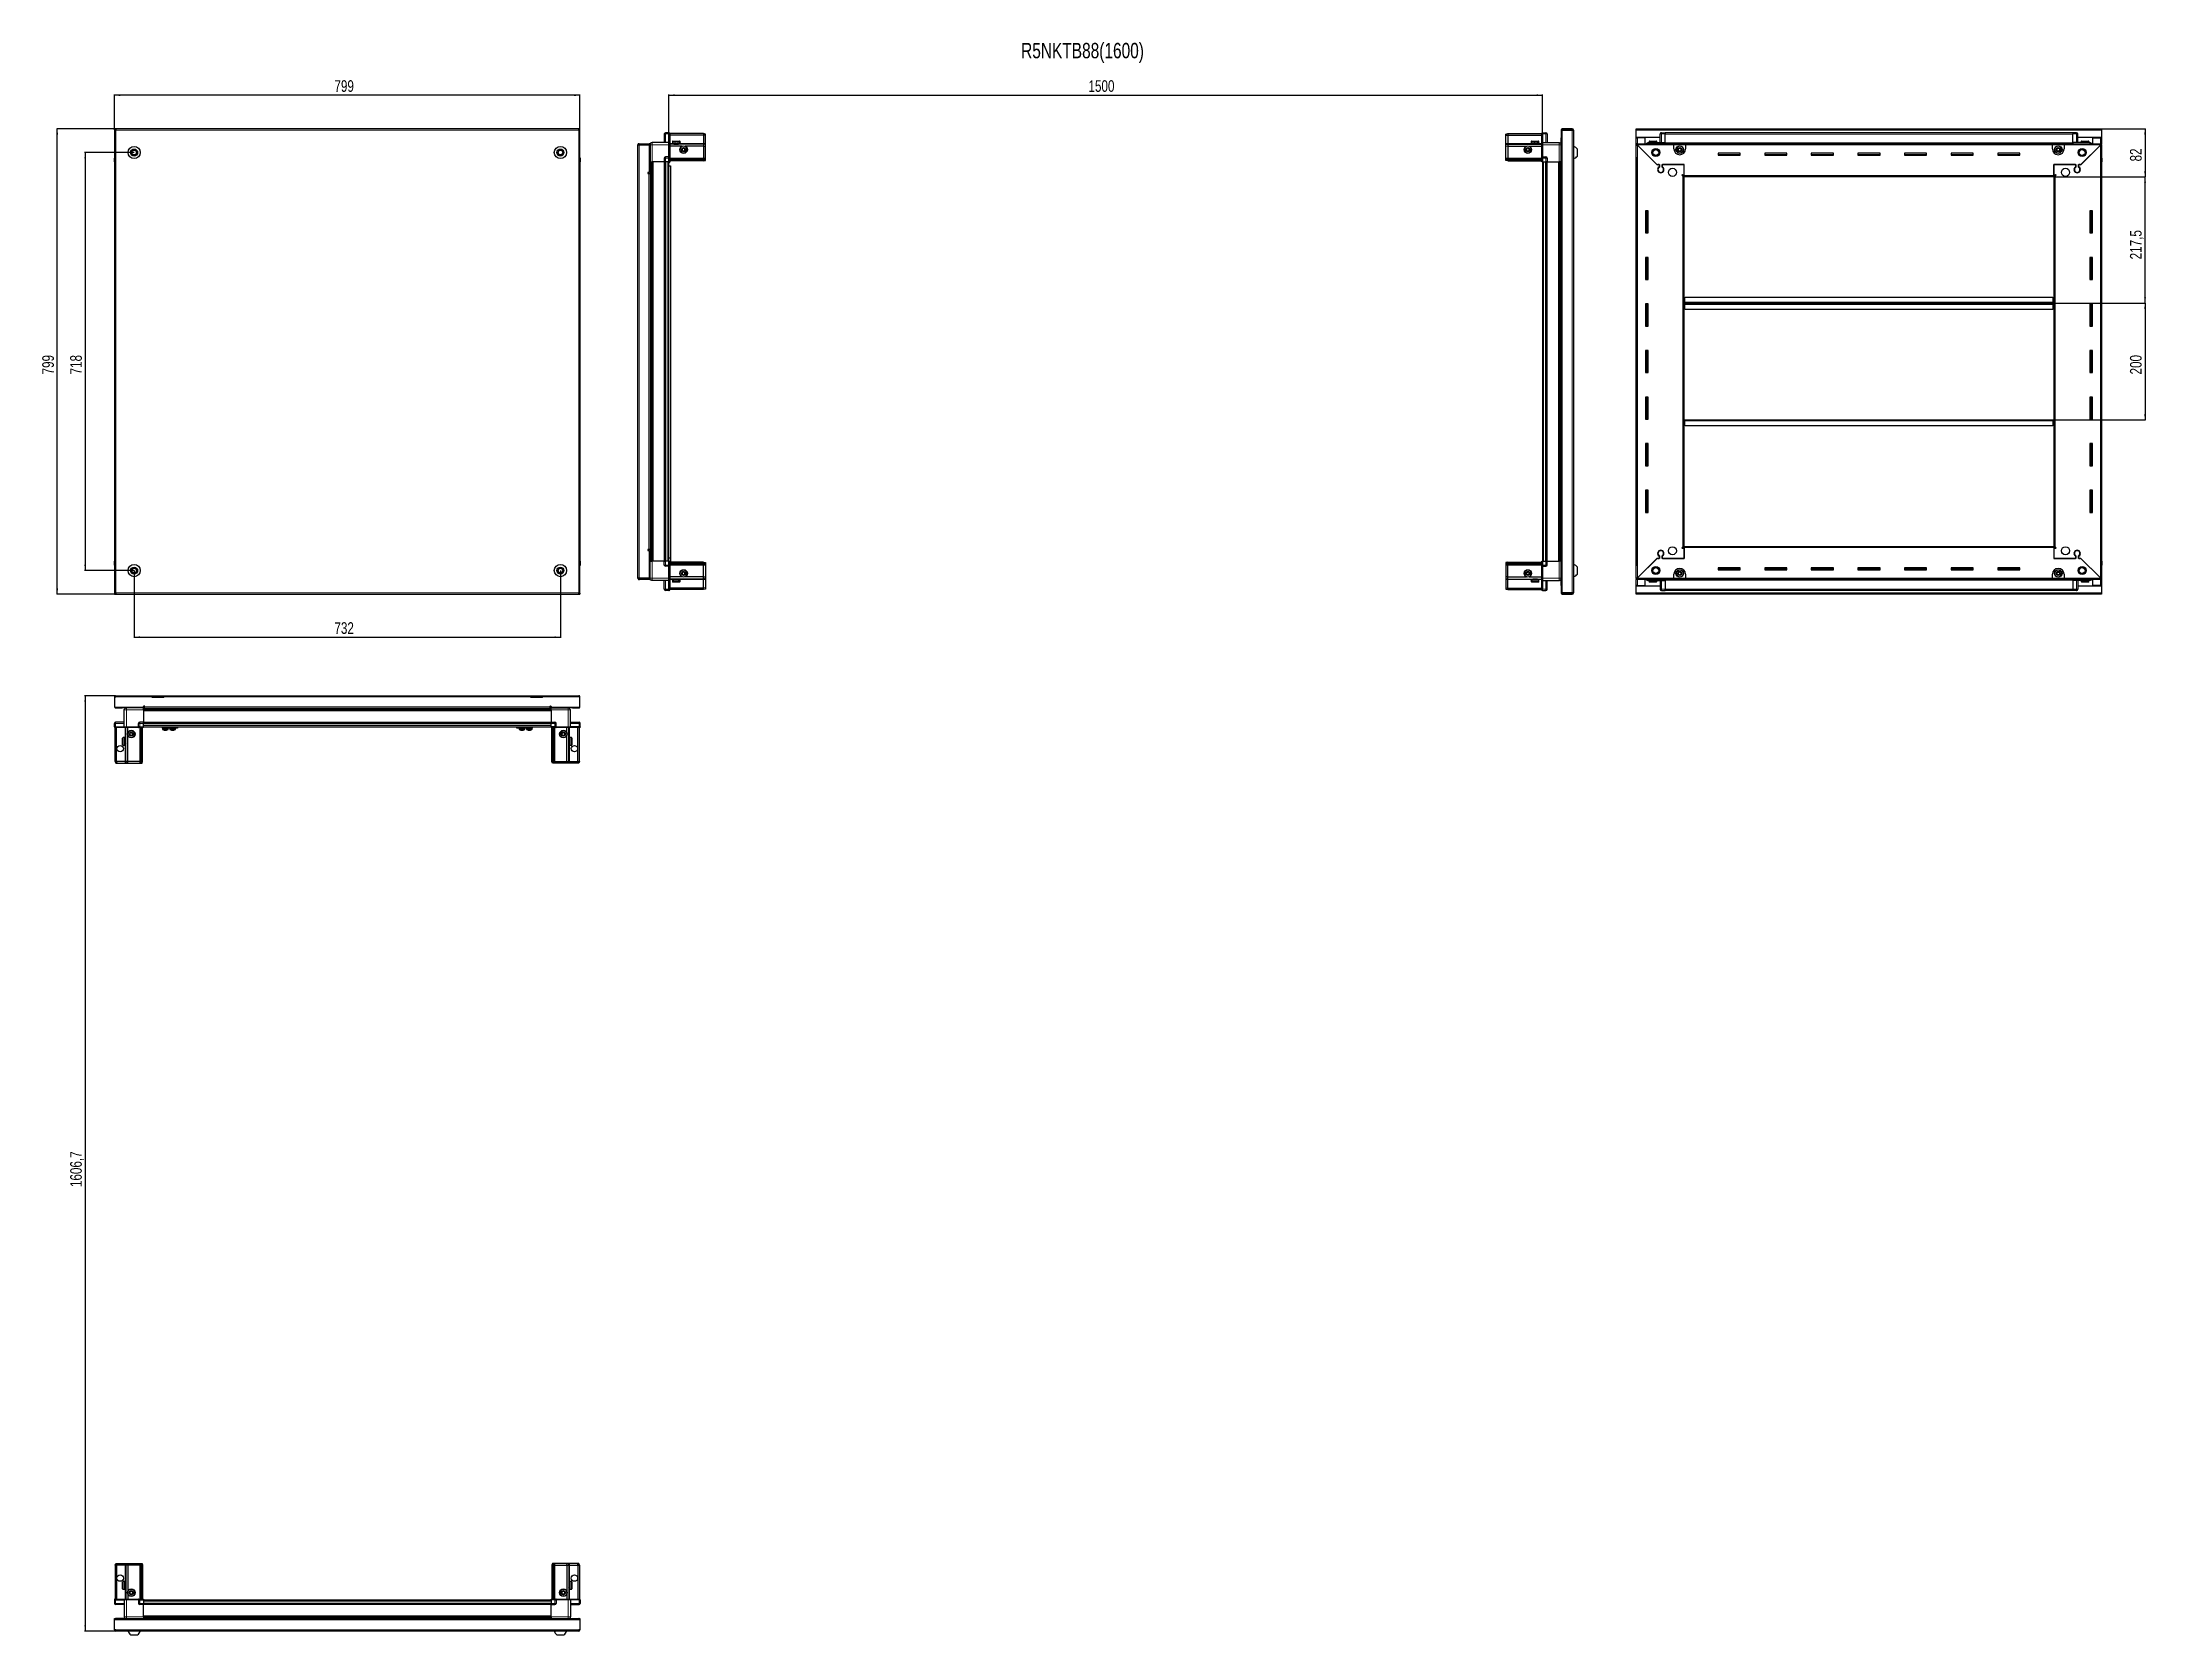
# Model space of a CAD drawing. Header units: millimetres. Extents: x 834 to 4446, y -710 to 2026.
import ezdxf

# ---------------------------------------------------------------- set-up
doc = ezdxf.new("R2010")
doc.units = ezdxf.units.MM
doc.layers.add('FORMAT', color=7, linetype='Continuous')
doc.styles.add('SLDTEXTSTYLE0', font='TXT', dxfattribs={"width": 0.75})
doc.dimstyles.new('SLDDIMSTYLE0', dxfattribs={"dimtxt": 20, "dimasz": 10, "dimexe": 0, "dimexo": 0.0625, "dimgap": 5, "dimtad": 2, "dimdec": 1, "dimrnd": 1e-09, "dimzin": 12, "dimdsep": 46, "dimtxsty": 'SLDTEXTSTYLE0', "dimsah": 1, "dimcen": 0.09, "dimadec": 0, "dimazin": 3, "dimtfac": 1, "dimtofl": 0, "dimtmove": 0, "dimatfit": 3, "dimfxl": 0, "dimfrac": 2, "dimtolj": 1, "dimtzin": 12, "dimarcsym": 0})

msp = doc.modelspace()

# ---------------------------------------------------------------- texts
at = {"layer": 'FORMAT', "insert": (2514.84, 2024.13), "char_height": 26.4583, "attachment_point": 1, "style": 'SLDTEXTSTYLE0'}
msp.add_mtext('R5NKTB88(1600)', dxfattribs=at)

# ---------------------------------------------------------------- blocks, each defined once
blk = doc.blocks.new('_D')
at = {"layer": 'FORMAT'}
for p, q in [((958.3, 1876.3), (858.8, 1876.3)), ((859.8, 1077.3), (859.8, 1876.3)), ((958.3, 1077.3), (858.8, 1077.3))]:
    blk.add_line(p, q, dxfattribs=at)
for points in [[(859.8, 1876.3), (858.3, 1866.3), (861.4, 1866.3)], [(859.8, 1077.3), (861.4, 1087.3), (858.3, 1087.3)]]:
    blk.add_solid(points, dxfattribs=at)
at = {"layer": 'FORMAT', "insert": (834, 1454.6), "char_height": 20, "attachment_point": 1, "rotation": 90, "style": 'SLDTEXTSTYLE0'}
blk.add_mtext('799', dxfattribs=at)
blk = doc.blocks.new('_D_1')
at = {"layer": 'FORMAT'}
for p, q in [((958.3, 1876.3), (958.3, 1935.3)), ((1757.3, 1934.3), (958.3, 1934.3)), ((1757.3, 1876.3), (1757.3, 1935.3))]:
    blk.add_line(p, q, dxfattribs=at)
for points in [[(958.3, 1934.3), (968.3, 1932.7), (968.3, 1935.8)], [(1757.3, 1934.3), (1747.3, 1935.8), (1747.3, 1932.7)]]:
    blk.add_solid(points, dxfattribs=at)
at = {"layer": 'FORMAT', "insert": (1335.7, 1960), "char_height": 20, "attachment_point": 1, "style": 'SLDTEXTSTYLE0'}
blk.add_mtext('799', dxfattribs=at)
blk = doc.blocks.new('_D_2')
at = {"layer": 'FORMAT'}
for p, q in [((991.8, 1117.7), (991.8, 1002.3)), ((1723.8, 1117.7), (1723.8, 1002.3)), ((991.8, 1003.3), (1723.8, 1003.3))]:
    blk.add_line(p, q, dxfattribs=at)
for points in [[(991.8, 1003.3), (1001.8, 1001.7), (1001.8, 1004.8)], [(1723.8, 1003.3), (1713.8, 1004.8), (1713.8, 1001.7)]]:
    blk.add_solid(points, dxfattribs=at)
at = {"layer": 'FORMAT', "insert": (1335.7, 1029), "char_height": 20, "attachment_point": 1, "style": 'SLDTEXTSTYLE0'}
blk.add_mtext('732', dxfattribs=at)
blk = doc.blocks.new('_D_3')
at = {"layer": 'FORMAT'}
for p, q in [((991.8, 1835.8), (906.8, 1835.8)), ((907.8, 1835.8), (907.8, 1117.8)), ((991.8, 1117.8), (906.8, 1117.8))]:
    blk.add_line(p, q, dxfattribs=at)
for points in [[(907.8, 1835.8), (906.3, 1825.8), (909.4, 1825.8)], [(907.8, 1117.8), (909.4, 1127.8), (906.3, 1127.8)]]:
    blk.add_solid(points, dxfattribs=at)
at = {"layer": 'FORMAT', "insert": (882, 1454.6), "char_height": 20, "attachment_point": 1, "rotation": 90, "style": 'SLDTEXTSTYLE0'}
blk.add_mtext('718', dxfattribs=at)
blk = doc.blocks.new('_D_4')
at = {"layer": 'FORMAT'}
for p, q in [((1910.1, 1819.8), (1910.1, 1935.3)), ((1910.1, 1934.3), (3410.1, 1934.3)), ((3410.1, 1819.8), (3410.1, 1935.3))]:
    blk.add_line(p, q, dxfattribs=at)
for points in [[(1910.1, 1934.3), (1920.1, 1932.7), (1920.1, 1935.8)], [(3410.1, 1934.3), (3400.1, 1935.8), (3400.1, 1932.7)]]:
    blk.add_solid(points, dxfattribs=at)
at = {"layer": 'FORMAT', "insert": (2630.5, 1960), "char_height": 20, "attachment_point": 1, "style": 'SLDTEXTSTYLE0'}
blk.add_mtext('1500', dxfattribs=at)
blk = doc.blocks.new('_D_5')
at = {"layer": 'FORMAT'}
for p, q in [((4370.2, 1876.3), (4445.7, 1876.3)), ((4444.7, 1876.3), (4444.7, 1794.3)), ((4288.2, 1794.3), (4445.7, 1794.3))]:
    blk.add_line(p, q, dxfattribs=at)
for points in [[(4444.7, 1876.3), (4443.2, 1866.3), (4446.3, 1866.3)], [(4444.7, 1794.3), (4446.3, 1804.3), (4443.2, 1804.3)]]:
    blk.add_solid(points, dxfattribs=at)
at = {"layer": 'FORMAT', "insert": (4418.9, 1820.5), "char_height": 20, "attachment_point": 1, "rotation": 90, "style": 'SLDTEXTSTYLE0'}
blk.add_mtext('82', dxfattribs=at)
blk = doc.blocks.new('_D_6')
at = {"layer": 'FORMAT'}
for p, q in [((4288.2, 1794.3), (4445.7, 1794.3)), ((4444.7, 1576.8), (4444.7, 1794.3)), ((4287.2, 1576.8), (4445.7, 1576.8))]:
    blk.add_line(p, q, dxfattribs=at)
for points in [[(4444.7, 1794.3), (4443.2, 1784.3), (4446.3, 1784.3)], [(4444.7, 1576.8), (4446.3, 1586.8), (4443.2, 1586.8)]]:
    blk.add_solid(points, dxfattribs=at)
at = {"layer": 'FORMAT', "insert": (4418.9, 1652.3), "char_height": 20, "attachment_point": 1, "rotation": 90, "style": 'SLDTEXTSTYLE0'}
blk.add_mtext('217,5', dxfattribs=at)
blk = doc.blocks.new('_D_7')
at = {"layer": 'FORMAT'}
for p, q in [((4287.2, 1576.8), (4445.7, 1576.8)), ((4444.7, 1576.8), (4444.7, 1376.8)), ((4287.2, 1376.8), (4445.7, 1376.8))]:
    blk.add_line(p, q, dxfattribs=at)
for points in [[(4444.7, 1576.8), (4443.2, 1566.8), (4446.3, 1566.8)], [(4444.7, 1376.8), (4446.3, 1386.8), (4443.2, 1386.8)]]:
    blk.add_solid(points, dxfattribs=at)
at = {"layer": 'FORMAT', "insert": (4418.9, 1454.6), "char_height": 20, "attachment_point": 1, "rotation": 90, "style": 'SLDTEXTSTYLE0'}
blk.add_mtext('200', dxfattribs=at)
blk = doc.blocks.new('_D_8')
at = {"layer": 'FORMAT'}
for p, q in [((959.9, 902.8), (906.8, 902.8)), ((907.8, 902.8), (907.8, -703.9)), ((960.4, -703.9), (906.8, -703.9))]:
    blk.add_line(p, q, dxfattribs=at)
for points in [[(907.8, 902.8), (906.3, 892.8), (909.4, 892.8)], [(907.8, -703.9), (909.4, -693.9), (906.3, -693.9)]]:
    blk.add_solid(points, dxfattribs=at)
at = {"layer": 'FORMAT', "insert": (882, 58.8), "char_height": 20, "attachment_point": 1, "rotation": 90, "style": 'SLDTEXTSTYLE0'}
blk.add_mtext('1606,7', dxfattribs=at)

# ---------------------------------------------------------------- dimensions: what is measured, and where the dimension line sits
at = {"layer": 'FORMAT'}
dim = msp.add_linear_dim(base=(958.32, 1934.26), p1=(1757.32, 1876.26), p2=(958.32, 1876.26), dimstyle='SLDDIMSTYLE0', dxfattribs=at)
dim.commit()
dim.dimension.update_dxf_attribs({"geometry": '_D_1', "text_midpoint": (1357.82, 1934.26), "dimtype": 160})
for base, p1, p2, angle, picture, middle in [((3410.07, 1934.26), (1910.07, 1819.76), (3410.07, 1819.76), 0, '_D_4', (2660.07, 1934.26)), ((859.82, 1876.26), (958.32, 1077.26), (958.32, 1876.26), 90, '_D', (859.82, 1476.76)), ((4444.72, 1794.26), (4370.22, 1876.26), (4288.22, 1794.26), 90, '_D_5', (4444.72, 1835.26)), ((907.82, 1117.76), (991.82, 1835.76), (991.82, 1117.76), 90, '_D_3', (907.82, 1476.76)), ((4444.72, 1794.26), (4287.22, 1576.76), (4288.22, 1794.26), 90, '_D_6', (4444.72, 1685.51)), ((4444.72, 1376.76), (4287.22, 1576.76), (4287.22, 1376.76), 90, '_D_7', (4444.72, 1476.76)), ((1723.82, 1003.26), (991.82, 1117.76), (1723.82, 1117.76), 0, '_D_2', (1357.82, 1003.26)), ((907.82, -703.86), (959.92, 902.84), (960.42, -703.86), 90, '_D_8', (907.82, 99.49))]:
    dim = msp.add_linear_dim(base=base, p1=p1, p2=p2, angle=angle, dimstyle='SLDDIMSTYLE0', dxfattribs=at)
    dim.commit()
    dim.dimension.update_dxf_attribs({"geometry": picture, "text_midpoint": middle, "dimtype": 160})

# ---------------------------------------------------------------- linework, layer by layer
at = {"color": 7, "linetype": 'Continuous', "lineweight": 25}
for p, q in [((958.32, 1874.76), (958.32, 1876.26)), ((960.42, 1876.26), (958.32, 1876.26)), ((958.32, 1874.76), (960.42, 1874.76)), ((958.32, 1874.76), (958.32, 1874.16)), ((958.32, 1874.16), (958.32, 1079.36)), ((958.32, 1874.16), (960.42, 1874.16)), ((1755.22, 1876.26), (960.42, 1876.26)), ((960.42, 1876.26), (960.42, 1874.16)), ((1755.22, 1874.16), (1755.22, 1876.26)), ((1757.32, 1876.26), (1755.22, 1876.26)), ((1755.22, 1874.76), (1757.32, 1874.76)), ((1755.22, 1874.16), (1757.32, 1874.16)), ((1757.32, 1874.76), (1757.32, 1876.26)), ((1757.32, 1874.16), (1757.32, 1874.76)), ((1757.32, 1079.36), (1757.32, 1874.16)), ((1858.22, 1848.91), (1856.72, 1848.91)), ((1856.72, 1848.41), (1856.72, 1848.91)), ((1856.72, 1105.11), (1856.72, 1848.41)), ((1858.82, 1849.51), (1858.82, 1851.01)), ((1858.82, 1851.01), (1859.72, 1851.01)), ((1858.82, 1849.51), (1859.72, 1849.51)), ((1858.82, 1849.01), (1876.22, 1849.01)), ((1859.72, 1849.51), (1859.72, 1851.01)), ((1859.72, 1851.01), (1876.22, 1851.01)), ((1859.72, 1849.51), (1876.22, 1849.51)), ((1876.22, 1849.51), (1876.22, 1851.01)), ((1877.72, 1849.01), (1876.22, 1849.01)), ((1876.22, 1849.01), (1876.22, 1801.51)), ((1877.72, 1848.76), (1877.72, 1819.76)), ((1910.22, 1852.76), (1881.22, 1852.76)), ((1902.22, 1867.76), (1902.22, 1852.76)), ((1910.22, 1869.76), (1904.22, 1869.76)), ((1910.22, 1869.76), (1910.55, 1869.76)), ((1910.22, 1869.76), (1910.22, 1867.76)), ((1910.22, 1852.96), (1910.22, 1867.76)), ((1910.22, 1852.96), (1910.22, 1867.76)), ((1910.22, 1852.76), (1910.22, 1852.96)), ((1910.22, 1852.76), (1911.42, 1852.76)), ((1910.22, 1848.76), (1910.22, 1852.76)), ((1910.22, 1828.46), (1910.22, 1848.76)), ((1911.42, 1869.26), (1910.55, 1869.76)), ((1911.42, 1867.76), (1911.42, 1869.26)), ((1969.72, 1868.26), (1911.42, 1868.26)), ((1911.42, 1867.76), (1911.42, 1852.96)), ((1969.72, 1865.76), (1911.42, 1865.76)), ((1911.42, 1852.96), (1911.42, 1852.76)), ((1911.42, 1852.76), (1911.42, 1848.76)), ((1969.72, 1850.26), (1911.42, 1850.26)), ((1911.42, 1848.76), (1911.42, 1828.46)), ((1932.72, 1846.76), (1911.42, 1846.76)), ((1916.22, 1854.66), (1916.22, 1852.26)), ((1916.22, 1852.26), (1916.22, 1851.76)), ((1916.22, 1851.76), (1916.35, 1851.76)), ((1916.54, 1852.26), (1916.35, 1852.26)), ((1916.35, 1852.26), (1916.35, 1851.76)), ((1916.35, 1851.76), (1916.54, 1851.76)), ((1916.54, 1852.26), (1916.54, 1851.76)), ((1916.54, 1851.76), (1917.07, 1851.76)), ((1917.02, 1855.46), (1924.19, 1855.46)), ((1917.47, 1852.26), (1917.07, 1852.26)), ((1917.07, 1852.26), (1917.07, 1851.76)), ((1917.07, 1851.76), (1917.47, 1851.76)), ((1917.47, 1852.26), (1917.47, 1851.76)), ((1917.47, 1851.76), (1918.34, 1851.76)), ((1918.32, 1851.76), (1918.32, 1851.66)), ((1918.32, 1851.66), (1927.12, 1851.66)), ((1918.92, 1852.26), (1918.34, 1852.26)), ((1918.34, 1852.26), (1918.34, 1851.76)), ((1918.34, 1851.76), (1918.92, 1851.76)), ((1918.72, 1851.26), (1919.41, 1850.77)), ((1918.72, 1851.26), (1923.75, 1851.26)), ((1919.41, 1850.77), (1918.72, 1850.29)), ((1918.72, 1850.29), (1918.72, 1850.26)), ((1918.72, 1850.29), (1923.75, 1850.29)), ((1918.92, 1852.26), (1918.92, 1851.76)), ((1918.92, 1851.76), (1920.04, 1851.76)), ((1919.41, 1850.77), (1923.57, 1850.77)), ((1920.73, 1852.26), (1920.04, 1852.26)), ((1920.04, 1852.26), (1920.04, 1851.76)), ((1920.04, 1851.76), (1920.73, 1851.76)), ((1920.73, 1852.26), (1920.73, 1851.76)), ((1920.73, 1851.76), (1922, 1851.76)), ((1922.74, 1852.26), (1922, 1852.26)), ((1922, 1852.26), (1922, 1851.76)), ((1922, 1851.76), (1922.23, 1851.76)), ((1922.23, 1852.26), (1922.23, 1851.76)), ((1922.73, 1852.26), (1922.73, 1851.76)), ((1922.73, 1851.76), (1922.74, 1851.76)), ((1922.74, 1852.26), (1922.74, 1851.76)), ((1922.74, 1851.76), (1924.03, 1851.76)), ((1923.57, 1850.77), (1926.03, 1850.77)), ((1923.75, 1851.26), (1926.72, 1851.26)), ((1923.75, 1850.29), (1926.72, 1850.29)), ((1924.75, 1852.26), (1924.03, 1852.26)), ((1924.03, 1852.26), (1924.03, 1851.76)), ((1924.09, 1852.26), (1924.09, 1851.76)), ((1924.09, 1851.76), (1924.75, 1851.76)), ((1924.19, 1855.46), (1928.42, 1855.46)), ((1924.75, 1852.26), (1924.75, 1851.76)), ((1924.75, 1851.76), (1925.94, 1851.76)), ((1926.56, 1852.26), (1925.94, 1852.26)), ((1925.94, 1852.26), (1925.94, 1851.76)), ((1925.94, 1851.76), (1926.56, 1851.76)), ((1926.03, 1850.77), (1926.72, 1851.26)), ((1926.72, 1850.29), (1926.03, 1850.77)), ((1926.56, 1852.26), (1926.56, 1851.76)), ((1926.56, 1851.76), (1927.52, 1851.76)), ((1926.72, 1850.26), (1926.72, 1850.29)), ((1927.12, 1851.66), (1927.12, 1851.76)), ((1927.99, 1852.26), (1927.52, 1852.26)), ((1927.52, 1852.26), (1927.52, 1851.76)), ((1927.52, 1851.76), (1927.99, 1851.76)), ((1927.99, 1852.26), (1927.99, 1851.76)), ((1927.99, 1851.76), (1928.64, 1851.76)), ((1928.91, 1852.26), (1928.64, 1852.26)), ((1928.64, 1852.26), (1928.64, 1851.76)), ((1928.64, 1851.76), (1928.91, 1851.76)), ((1928.91, 1852.26), (1928.91, 1851.76)), ((1928.91, 1851.76), (1929.18, 1851.76)), ((1929.22, 1852.26), (1929.18, 1852.26)), ((1929.18, 1852.26), (1929.18, 1851.76)), ((1929.18, 1851.76), (1929.22, 1851.76)), ((1929.22, 1852.26), (1929.22, 1854.66)), ((1929.22, 1852.26), (1929.22, 1851.76)), ((1969.72, 1846.76), (1937.72, 1846.76)), ((1969.72, 1868.26), (1969.72, 1865.76)), ((1972.72, 1867.45), (1969.72, 1868.26)), ((1969.72, 1865.76), (1969.72, 1851.26)), ((1972.72, 1865.6), (1969.72, 1865.76)), ((1969.72, 1851.26), (1969.72, 1850.26)), ((1969.72, 1850.26), (1969.72, 1846.76)), ((1972.72, 1849.45), (1969.72, 1850.26)), ((1969.72, 1846.76), (1969.72, 1826.26)), ((1969.72, 1846.76), (1972.72, 1846.42)), ((1972.72, 1865.6), (1972.72, 1867.45)), ((1972.72, 1851.26), (1972.72, 1865.6)), ((1972.72, 1849.45), (1972.72, 1851.26)), ((1972.72, 1846.42), (1972.72, 1849.45)), ((1972.72, 1826.26), (1972.72, 1846.42)), ((3347.42, 1867.45), (3350.42, 1868.26)), ((3347.42, 1865.6), (3347.42, 1867.45)), ((3347.42, 1865.6), (3350.42, 1865.76)), ((3347.42, 1851.26), (3347.42, 1865.6)), ((3347.42, 1849.45), (3347.42, 1851.26)), ((3347.42, 1849.45), (3350.42, 1850.26)), ((3347.42, 1846.42), (3347.42, 1849.45)), ((3350.42, 1846.76), (3347.42, 1846.42)), ((3347.42, 1826.26), (3347.42, 1846.42)), ((3350.42, 1868.26), (3350.42, 1865.76)), ((3350.42, 1868.26), (3408.72, 1868.26)), ((3350.42, 1865.76), (3350.42, 1851.26)), ((3350.42, 1865.76), (3408.72, 1865.76)), ((3350.42, 1851.26), (3350.42, 1850.26)), ((3350.42, 1850.26), (3350.42, 1846.76)), ((3350.42, 1850.26), (3408.72, 1850.26)), ((3350.42, 1846.76), (3350.42, 1826.26)), ((3350.42, 1846.76), (3382.42, 1846.76)), ((3387.42, 1846.76), (3408.72, 1846.76)), ((3390.92, 1854.66), (3390.92, 1851.76)), ((3390.92, 1851.76), (3390.96, 1851.76)), ((3391.08, 1852.26), (3390.96, 1852.26)), ((3390.96, 1852.26), (3390.96, 1851.76)), ((3390.96, 1851.76), (3391.08, 1851.76)), ((3391.08, 1852.26), (3391.08, 1851.76)), ((3391.08, 1851.76), (3391.49, 1851.76)), ((3391.83, 1852.26), (3391.49, 1852.26)), ((3391.49, 1852.26), (3391.49, 1851.76)), ((3391.49, 1851.76), (3391.83, 1851.76)), ((3391.72, 1855.46), (3403.12, 1855.46)), ((3391.83, 1852.26), (3391.83, 1851.76)), ((3391.83, 1851.76), (3392.6, 1851.76)), ((3393.12, 1852.26), (3392.6, 1852.26)), ((3392.6, 1852.26), (3392.6, 1851.76)), ((3392.6, 1851.76), (3393.12, 1851.76)), ((3393.02, 1851.76), (3393.02, 1851.66)), ((3393.02, 1851.66), (3401.82, 1851.66)), ((3393.12, 1852.26), (3393.12, 1851.76)), ((3393.12, 1851.76), (3394.18, 1851.76)), ((3393.42, 1851.26), (3394.11, 1850.77)), ((3393.42, 1851.26), (3401.42, 1851.26)), ((3394.11, 1850.77), (3393.42, 1850.29)), ((3393.42, 1850.29), (3393.42, 1850.26)), ((3393.42, 1850.29), (3401.42, 1850.29)), ((3394.11, 1850.77), (3400.73, 1850.77)), ((3394.84, 1852.26), (3394.18, 1852.26)), ((3394.18, 1852.26), (3394.18, 1851.76)), ((3394.18, 1851.76), (3394.84, 1851.76)), ((3394.84, 1852.26), (3394.84, 1851.76)), ((3394.84, 1851.76), (3396.08, 1851.76)), ((3396.81, 1852.26), (3396.08, 1852.26)), ((3396.08, 1852.26), (3396.08, 1851.76)), ((3396.08, 1851.76), (3396.51, 1851.76)), ((3396.51, 1852.26), (3396.51, 1851.76)), ((3396.81, 1852.26), (3396.81, 1851.76)), ((3396.81, 1851.76), (3398.11, 1851.76)), ((3398.84, 1852.26), (3398.11, 1852.26)), ((3398.11, 1852.26), (3398.11, 1851.76)), ((3398.38, 1852.26), (3398.38, 1851.76)), ((3398.38, 1851.76), (3398.84, 1851.76)), ((3398.84, 1852.26), (3398.84, 1851.76)), ((3398.84, 1851.76), (3400.08, 1851.76)), ((3400.73, 1852.26), (3400.08, 1852.26)), ((3400.08, 1852.26), (3400.08, 1851.76)), ((3400.08, 1851.76), (3400.73, 1851.76)), ((3400.73, 1852.26), (3400.73, 1851.76)), ((3400.73, 1851.76), (3401.78, 1851.76)), ((3400.73, 1850.77), (3401.42, 1851.26)), ((3401.42, 1850.29), (3400.73, 1850.77)), ((3401.42, 1850.26), (3401.42, 1850.29)), ((3402.3, 1852.26), (3401.78, 1852.26)), ((3401.78, 1852.26), (3401.78, 1851.76)), ((3401.78, 1851.76), (3402.3, 1851.76)), ((3401.82, 1851.66), (3401.82, 1851.76)), ((3402.3, 1852.26), (3402.3, 1851.76)), ((3402.3, 1851.76), (3403.06, 1851.76)), ((3403.39, 1852.26), (3403.06, 1852.26)), ((3403.06, 1852.26), (3403.06, 1851.76)), ((3403.06, 1851.76), (3403.39, 1851.76)), ((3403.39, 1852.26), (3403.39, 1851.76)), ((3403.39, 1851.76), (3403.78, 1851.76)), ((3403.89, 1852.26), (3403.78, 1852.26)), ((3403.78, 1852.26), (3403.78, 1851.76)), ((3403.78, 1851.76), (3403.89, 1851.76)), ((3403.89, 1852.26), (3403.89, 1851.76)), ((3403.89, 1851.76), (3403.92, 1851.76)), ((3403.92, 1851.76), (3403.92, 1854.66)), ((3409.59, 1869.76), (3408.72, 1869.26)), ((3409.59, 1869.76), (3408.72, 1869.26)), ((3408.72, 1869.26), (3408.72, 1867.76)), ((3408.72, 1852.96), (3408.72, 1867.76)), ((3408.72, 1852.76), (3408.72, 1852.96)), ((3409.92, 1852.76), (3408.72, 1852.76)), ((3408.72, 1848.76), (3408.72, 1852.76)), ((3408.72, 1828.46), (3408.72, 1848.76)), ((3409.92, 1869.76), (3409.59, 1869.76)), ((3409.92, 1869.76), (3409.59, 1869.76)), ((3409.92, 1869.76), (3409.92, 1869.76)), ((3409.92, 1867.76), (3409.92, 1869.76)), ((3409.92, 1869.76), (3415.92, 1869.76)), ((3409.92, 1867.76), (3409.92, 1852.96)), ((3409.92, 1852.96), (3409.92, 1852.76)), ((3409.92, 1852.76), (3409.92, 1848.76)), ((3409.92, 1852.76), (3438.92, 1852.76)), ((3409.92, 1848.76), (3409.92, 1828.46)), ((3417.92, 1867.76), (3417.92, 1852.76)), ((3441.82, 1861.26), (3441.82, 1092.26)), ((3441.82, 1861.26), (3443.92, 1861.26)), ((3441.92, 1874.16), (3441.92, 1861.76)), ((3441.92, 1861.76), (3443.42, 1861.76)), ((3443.42, 1874.16), (3443.42, 1861.76)), ((3443.92, 1861.26), (3443.92, 1874.16)), ((3443.92, 1874.16), (3461.32, 1874.16)), ((3461.32, 1876.26), (3444.02, 1876.26)), ((3461.32, 1874.76), (3444.02, 1874.76)), ((3461.32, 1874.76), (3461.32, 1876.26)), ((3461.32, 1874.16), (3463.42, 1874.16)), ((3463.42, 1874.16), (3463.42, 1079.36)), ((3571.22, 1874.16), (3571.22, 1876.26)), ((3571.22, 1876.26), (4370.22, 1876.26)), ((3571.22, 1861.76), (3571.22, 1874.16)), ((3612.22, 1861.76), (3571.22, 1861.76)), ((3571.22, 1861.26), (3571.22, 1861.76)), ((3571.22, 1861.26), (3573.32, 1861.26)), ((3571.22, 1851.01), (3571.22, 1861.26)), ((3571.22, 1849.51), (3571.22, 1851.01)), ((3571.22, 1851.01), (3572.22, 1851.01)), ((3571.22, 1849.01), (3571.22, 1849.51)), ((3571.22, 1849.51), (3572.22, 1849.51)), ((3571.22, 1104.51), (3571.22, 1849.01)), ((3572.72, 1849.01), (3571.22, 1849.01)), ((3572.22, 1849.51), (3572.22, 1851.01)), ((3572.22, 1851.01), (3635.72, 1851.01)), ((3572.72, 1861.26), (3572.72, 1861.76)), ((3572.82, 1848.91), (3606.72, 1815.01)), ((3586.22, 1861.26), (3573.32, 1861.26)), ((3607.42, 1814.31), (3573.32, 1848.41)), ((3586.22, 1851.01), (3586.22, 1861.26)), ((3591.72, 1852.76), (3620.72, 1852.76)), ((3593.22, 1854.66), (3593.22, 1852.76)), ((3594.02, 1855.46), (3605.42, 1855.46)), ((3606.22, 1852.76), (3606.22, 1854.66)), ((3612.22, 1852.76), (3612.22, 1867.76)), ((3612.9, 1869.26), (3612.9, 1869.26)), ((3614.22, 1869.76), (3620.72, 1869.76)), ((3614.22, 1869.76), (3620.72, 1869.76)), ((3620.72, 1869.76), (3620.72, 1869.76)), ((3620.72, 1869.76), (3620.72, 1869.76)), ((3620.72, 1869.76), (3620.72, 1867.76)), ((4320.72, 1869.61), (3620.72, 1869.61)), ((3620.72, 1852.76), (3620.72, 1867.76)), ((3620.72, 1852.76), (3620.72, 1852.26)), ((3620.72, 1851.61), (4320.72, 1851.61)), ((3635.72, 1848.91), (3635.72, 1851.01)), ((3635.72, 1851.01), (3655.72, 1851.01)), ((3635.72, 1849.51), (3655.72, 1849.51)), ((3635.72, 1842.01), (3635.72, 1848.91)), ((3655.72, 1851.01), (4285.72, 1851.01)), ((3655.72, 1851.01), (3655.72, 1848.91)), ((3655.72, 1848.91), (3655.72, 1842.01)), ((4285.72, 1848.91), (4285.72, 1851.01)), ((4285.72, 1851.01), (4305.72, 1851.01)), ((4285.72, 1849.51), (4305.72, 1849.51)), ((4285.72, 1842.01), (4285.72, 1848.91)), ((4305.72, 1851.01), (4369.22, 1851.01)), ((4305.72, 1851.01), (4305.72, 1848.91)), ((4305.72, 1848.91), (4305.72, 1842.01)), ((4320.72, 1869.76), (4320.72, 1869.76)), ((4327.22, 1869.76), (4320.72, 1869.76)), ((4327.22, 1869.76), (4320.72, 1869.76)), ((4320.72, 1869.76), (4320.72, 1867.76)), ((4320.72, 1852.76), (4320.72, 1867.76)), ((4320.72, 1852.76), (4320.72, 1852.26)), ((4349.72, 1852.76), (4320.72, 1852.76)), ((4329.22, 1867.76), (4329.22, 1867.76)), ((4329.22, 1852.76), (4329.22, 1867.76)), ((4370.22, 1861.76), (4329.22, 1861.76)), ((4368.12, 1848.41), (4334.02, 1814.31)), ((4334.72, 1815.01), (4368.62, 1848.91)), ((4335.22, 1854.66), (4335.22, 1852.76)), ((4336.02, 1855.46), (4347.42, 1855.46)), ((4348.22, 1852.76), (4348.22, 1854.66)), ((4355.22, 1851.01), (4355.22, 1861.26)), ((4355.22, 1861.26), (4368.12, 1861.26)), ((4368.12, 1861.26), (4370.22, 1861.26)), ((4368.72, 1861.26), (4368.72, 1861.76)), ((4368.72, 1849.01), (4370.22, 1849.01)), ((4369.22, 1849.51), (4369.22, 1851.01)), ((4369.22, 1851.01), (4370.22, 1851.01)), ((4369.22, 1849.51), (4370.22, 1849.51)), ((4370.22, 1876.26), (4370.22, 1874.16)), ((4370.22, 1874.16), (4370.22, 1861.76)), ((4370.22, 1861.26), (4370.22, 1861.76)), ((4370.22, 1861.26), (4370.22, 1851.01)), ((4370.22, 1849.51), (4370.22, 1851.01)), ((4370.22, 1849.51), (4370.22, 1849.01)), ((4370.22, 1849.01), (4370.22, 1104.51)), ((957.82, 1826.26), (957.82, 1819.76)), ((957.82, 1819.76), (957.82, 1826.26)), ((957.82, 1819.76), (957.82, 1819.76)), ((958.32, 1819.76), (957.82, 1819.76)), ((957.97, 1819.76), (957.97, 1133.76)), ((1757.32, 1827.58), (1757.32, 1827.58)), ((1757.32, 1819.76), (1757.82, 1819.76)), ((1757.67, 1133.76), (1757.67, 1819.76)), ((1757.82, 1826.26), (1757.82, 1819.76)), ((1757.82, 1819.76), (1757.82, 1826.26)), ((1757.82, 1819.76), (1757.82, 1819.76)), ((1757.82, 1819.76), (1757.82, 1819.76)), ((1876.22, 1822.51), (1877.72, 1822.51)), ((1877.72, 1819.76), (1876.22, 1819.76)), ((1878.37, 1133.76), (1878.37, 1819.76)), ((1880.16, 1819.76), (1880.16, 1133.76)), ((1880.2, 1819.76), (1880.2, 1133.76)), ((1902.22, 1819.76), (1881.22, 1819.76)), ((1902.22, 1826.26), (1902.22, 1819.76)), ((1902.22, 1819.76), (1904.22, 1819.76)), ((1902.87, 1133.76), (1902.87, 1819.76)), ((1910.22, 1828.26), (1904.22, 1828.26)), ((1910.22, 1819.76), (1904.22, 1819.76)), ((1910.07, 1133.76), (1910.07, 1819.76)), ((1910.07, 1812.76), (1912.57, 1812.76)), ((1910.22, 1828.26), (1910.22, 1828.46)), ((1910.22, 1828.26), (1910.22, 1826.26)), ((1910.22, 1828.26), (1911.42, 1828.26)), ((1910.22, 1819.76), (1910.22, 1826.26)), ((1910.22, 1819.76), (1910.22, 1826.26)), ((1910.22, 1819.76), (1910.55, 1819.76)), ((1910.22, 1819.76), (1910.22, 1819.76)), ((1910.55, 1819.76), (1910.55, 1826.26)), ((1911.42, 1819.76), (1910.55, 1819.76)), ((1910.55, 1819.76), (1910.55, 1819.76)), ((1911.42, 1828.46), (1911.42, 1828.26)), ((1911.42, 1827.58), (1911.42, 1828.26)), ((1911.42, 1827.58), (1911.42, 1819.76)), ((1969.72, 1825.26), (1911.42, 1825.26)), ((1969.72, 1824.26), (1911.42, 1824.26)), ((1969.72, 1822.76), (1911.42, 1822.76)), ((1969.72, 1821.26), (1911.42, 1821.26)), ((1912.57, 1812.76), (1912.57, 1139.26)), ((1969.72, 1826.26), (1969.72, 1825.26)), ((1969.72, 1825.26), (1969.72, 1824.26)), ((1969.72, 1825.26), (1972.72, 1824.45)), ((1969.72, 1824.26), (1969.72, 1822.76)), ((1969.72, 1824.26), (1972.72, 1823.71)), ((1969.72, 1822.76), (1972.72, 1823.21)), ((1969.72, 1822.76), (1969.72, 1821.26)), ((1969.72, 1821.26), (1972.72, 1822.06)), ((1972.72, 1824.45), (1972.72, 1826.26)), ((1972.72, 1823.71), (1972.72, 1824.45)), ((1972.72, 1823.21), (1972.72, 1823.71)), ((1972.72, 1822.06), (1972.72, 1823.21)), ((3347.42, 1824.45), (3347.42, 1826.26)), ((3350.42, 1825.26), (3347.42, 1824.45)), ((3347.42, 1823.71), (3347.42, 1824.45)), ((3350.42, 1824.26), (3347.42, 1823.71)), ((3347.42, 1823.21), (3347.42, 1823.71)), ((3350.42, 1822.76), (3347.42, 1823.21)), ((3347.42, 1822.06), (3347.42, 1823.21)), ((3350.42, 1821.26), (3347.42, 1822.06)), ((3350.42, 1826.26), (3350.42, 1825.26)), ((3350.42, 1825.26), (3350.42, 1824.26)), ((3350.42, 1825.26), (3408.72, 1825.26)), ((3350.42, 1824.26), (3350.42, 1822.76)), ((3350.42, 1824.26), (3408.72, 1824.26)), ((3350.42, 1822.76), (3408.72, 1822.76)), ((3350.42, 1822.76), (3350.42, 1821.26)), ((3350.42, 1821.26), (3408.72, 1821.26)), ((3408.72, 1828.26), (3408.72, 1828.46)), ((3409.92, 1828.26), (3408.72, 1828.26)), ((3408.72, 1828.26), (3408.72, 1827.58)), ((3408.72, 1819.76), (3408.72, 1827.58)), ((3409.59, 1819.76), (3408.72, 1819.76)), ((3409.59, 1826.26), (3409.59, 1819.76)), ((3409.92, 1819.76), (3409.59, 1819.76)), ((3409.92, 1828.46), (3409.92, 1828.26)), ((3409.92, 1826.26), (3409.92, 1828.26)), ((3409.92, 1826.26), (3409.92, 1828.26)), ((3409.92, 1828.26), (3415.92, 1828.26)), ((3409.92, 1826.26), (3409.92, 1819.76)), ((3409.92, 1819.76), (3415.92, 1819.76)), ((3410.07, 1819.76), (3410.07, 1133.76)), ((3417.92, 1819.76), (3415.92, 1819.76)), ((3417.27, 1819.76), (3417.27, 1133.76)), ((3417.92, 1826.26), (3417.92, 1819.76)), ((3417.92, 1819.76), (3438.92, 1819.76)), ((3439.94, 1133.76), (3439.94, 1819.76)), ((3439.98, 1133.76), (3439.98, 1819.76)), ((3441.77, 1819.76), (3441.77, 1133.76)), ((3470.02, 1829.76), (3470.02, 1841.76)), ((3570.72, 1826.26), (3570.72, 1819.76)), ((3570.72, 1819.76), (3570.72, 1826.26)), ((3570.72, 1819.76), (3570.72, 1819.76)), ((3571.22, 1819.76), (3570.72, 1819.76)), ((3570.87, 1819.76), (3570.87, 1133.76)), ((3606.72, 1815.01), (3610.92, 1815.01)), ((3608.12, 1815.01), (3607.42, 1814.31)), ((3610.22, 1815.01), (3608.12, 1815.01)), ((3610.22, 1815.01), (3610.22, 1811.12)), ((3610.92, 1815.01), (3610.92, 1810.72)), ((3615.52, 1815.01), (3653.22, 1815.01)), ((3615.52, 1810.72), (3615.52, 1815.01)), ((3616.22, 1811.12), (3616.22, 1815.01)), ((3653.22, 1815.01), (3616.22, 1815.01)), ((3653.22, 1796.36), (3653.22, 1815.01)), ((3653.22, 1797.76), (3653.22, 1815.01)), ((3749.72, 1834.76), (3711.72, 1834.76)), ((3711.72, 1834.76), (3711.72, 1831.26)), ((3749.72, 1832.01), (3711.72, 1832.01)), ((3711.72, 1831.26), (3749.72, 1831.26)), ((3749.72, 1831.26), (3749.72, 1834.76)), ((3829.72, 1834.76), (3791.72, 1834.76)), ((3791.72, 1834.76), (3791.72, 1831.26)), ((3829.72, 1832.01), (3791.72, 1832.01)), ((3791.72, 1831.26), (3829.72, 1831.26)), ((3829.72, 1831.26), (3829.72, 1834.76)), ((3909.72, 1834.76), (3871.72, 1834.76)), ((3871.72, 1834.76), (3871.72, 1831.26)), ((3909.72, 1832.01), (3871.72, 1832.01)), ((3871.72, 1831.26), (3909.72, 1831.26)), ((3909.72, 1831.26), (3909.72, 1834.76)), ((3989.72, 1834.76), (3951.72, 1834.76)), ((3951.72, 1834.76), (3951.72, 1831.26)), ((3989.72, 1832.01), (3951.72, 1832.01)), ((3951.72, 1831.26), (3989.72, 1831.26)), ((3989.72, 1831.26), (3989.72, 1834.76)), ((4069.72, 1834.76), (4031.72, 1834.76)), ((4031.72, 1834.76), (4031.72, 1831.26)), ((4069.72, 1832.01), (4031.72, 1832.01)), ((4031.72, 1831.26), (4069.72, 1831.26)), ((4069.72, 1831.26), (4069.72, 1834.76)), ((4149.72, 1834.76), (4111.72, 1834.76)), ((4111.72, 1834.76), (4111.72, 1831.26)), ((4149.72, 1832.01), (4111.72, 1832.01)), ((4111.72, 1831.26), (4149.72, 1831.26)), ((4149.72, 1831.26), (4149.72, 1834.76)), ((4229.72, 1834.76), (4191.72, 1834.76)), ((4191.72, 1834.76), (4191.72, 1831.26)), ((4229.72, 1832.01), (4191.72, 1832.01)), ((4191.72, 1831.26), (4229.72, 1831.26)), ((4229.72, 1831.26), (4229.72, 1834.76)), ((4288.22, 1815.01), (4325.92, 1815.01)), ((4288.22, 1796.36), (4288.22, 1815.01)), ((4288.22, 1815.01), (4288.22, 1797.76)), ((4325.22, 1815.01), (4288.22, 1815.01)), ((4325.22, 1815.01), (4325.22, 1811.12)), ((4325.92, 1815.01), (4325.92, 1810.72)), ((4330.52, 1815.01), (4334.72, 1815.01)), ((4330.52, 1810.72), (4330.52, 1815.01)), ((4333.32, 1815.01), (4331.22, 1815.01)), ((4331.22, 1811.12), (4331.22, 1815.01)), ((4334.02, 1814.31), (4333.32, 1815.01)), ((4370.22, 1827.58), (4370.22, 1827.58)), ((4370.22, 1819.76), (4370.72, 1819.76)), ((4370.57, 1133.76), (4370.57, 1819.76)), ((4370.72, 1826.26), (4370.72, 1819.76)), ((4370.72, 1819.76), (4370.72, 1826.26)), ((4370.72, 1819.76), (4370.72, 1819.76)), ((4370.72, 1819.76), (4370.72, 1819.76)), ((1876.22, 1801.51), (1874.87, 1801.51)), ((1874.87, 1799.51), (1875.62, 1799.51)), ((1875.62, 1799.51), (1877.72, 1799.51)), ((1877.72, 1799.51), (1877.72, 1154.01)), ((3611.22, 1802.14), (3611.22, 1801.38)), ((3650.37, 1797.76), (3653.22, 1797.76)), ((3651.12, 1795.76), (3650.37, 1795.76)), ((3651.12, 1795.76), (3653.22, 1795.76)), ((3653.22, 1796.76), (3651.22, 1796.76)), ((3651.22, 1796.76), (3651.22, 1795.76)), ((3653.22, 1794.26), (3653.22, 1796.36)), ((4288.22, 1794.26), (3653.22, 1794.26)), ((3653.22, 1159.26), (3653.22, 1794.26)), ((4288.22, 1797.76), (4291.07, 1797.76)), ((4290.22, 1796.76), (4288.22, 1796.76)), ((4288.22, 1796.36), (4288.22, 1794.26)), ((4288.22, 1795.76), (4290.32, 1795.76)), ((4288.22, 1794.26), (4288.22, 1159.26)), ((4290.22, 1795.76), (4290.22, 1796.76)), ((4291.07, 1795.76), (4290.32, 1795.76)), ((4330.22, 1802.14), (4330.22, 1801.38)), ((3591.72, 1735.76), (3586.72, 1735.76)), ((3586.72, 1735.76), (3586.72, 1697.76)), ((3588.87, 1697.76), (3588.87, 1735.76)), ((3590.66, 1697.76), (3590.66, 1735.76)), ((3590.7, 1697.76), (3590.7, 1735.76)), ((3591.72, 1697.76), (3591.72, 1735.76)), ((4349.72, 1735.76), (4349.72, 1697.76)), ((4354.72, 1735.76), (4349.72, 1735.76)), ((4350.74, 1735.76), (4350.74, 1697.76)), ((4350.78, 1735.76), (4350.78, 1697.76)), ((4352.57, 1735.76), (4352.57, 1697.76)), ((4354.72, 1697.76), (4354.72, 1735.76)), ((3586.72, 1697.76), (3591.72, 1697.76)), ((4349.72, 1697.76), (4354.72, 1697.76)), ((3591.72, 1655.76), (3586.72, 1655.76)), ((3586.72, 1655.76), (3586.72, 1617.76)), ((3588.87, 1617.76), (3588.87, 1655.76)), ((3590.66, 1617.76), (3590.66, 1655.76)), ((3590.7, 1617.76), (3590.7, 1655.76)), ((3591.72, 1617.76), (3591.72, 1655.76)), ((4349.72, 1655.76), (4349.72, 1617.76)), ((4354.72, 1655.76), (4349.72, 1655.76)), ((4350.74, 1655.76), (4350.74, 1617.76)), ((4350.78, 1655.76), (4350.78, 1617.76)), ((4352.57, 1655.76), (4352.57, 1617.76)), ((4354.72, 1617.76), (4354.72, 1655.76)), ((3586.72, 1617.76), (3591.72, 1617.76)), ((4349.72, 1617.76), (4354.72, 1617.76)), ((3591.72, 1575.76), (3586.72, 1575.76)), ((3586.72, 1575.76), (3586.72, 1537.76)), ((3588.87, 1537.76), (3588.87, 1575.76)), ((3590.66, 1537.76), (3590.66, 1575.76)), ((3590.7, 1537.76), (3590.7, 1575.76)), ((3591.72, 1537.76), (3591.72, 1575.76)), ((3653.97, 1576.76), (3653.22, 1576.76)), ((3654.22, 1579.61), (3653.97, 1579.61)), ((3653.97, 1579.61), (3653.97, 1576.76)), ((3653.97, 1576.76), (3653.97, 1573.91)), ((3653.97, 1573.91), (3654.22, 1573.91)), ((3655.22, 1586.76), (3654.22, 1585.76)), ((3654.22, 1585.76), (3654.22, 1578.86)), ((3654.22, 1576.76), (3654.22, 1578.86)), ((4287.22, 1576.76), (3654.22, 1576.76)), ((3654.22, 1574.66), (3654.22, 1576.76)), ((3654.22, 1574.66), (3654.22, 1567.76)), ((3654.22, 1567.76), (3655.22, 1566.76)), ((4286.22, 1586.76), (3655.22, 1586.76)), ((3655.22, 1566.76), (4286.22, 1566.76)), ((4287.22, 1585.76), (4286.22, 1586.76)), ((4286.22, 1566.76), (4287.22, 1567.76)), ((4287.22, 1578.86), (4287.22, 1585.76)), ((4287.47, 1579.61), (4287.22, 1579.61)), ((4287.22, 1578.86), (4287.22, 1576.76)), ((4287.22, 1576.76), (4287.22, 1574.66)), ((4287.22, 1567.76), (4287.22, 1574.66)), ((4287.22, 1573.91), (4287.47, 1573.91)), ((4287.47, 1576.76), (4287.47, 1579.61)), ((4288.22, 1576.76), (4287.47, 1576.76)), ((4287.47, 1573.91), (4287.47, 1576.76)), ((4349.72, 1575.76), (4349.72, 1537.76)), ((4354.72, 1575.76), (4349.72, 1575.76)), ((4350.74, 1575.76), (4350.74, 1537.76)), ((4350.78, 1575.76), (4350.78, 1537.76)), ((4352.57, 1575.76), (4352.57, 1537.76)), ((4354.72, 1537.76), (4354.72, 1575.76)), ((3586.72, 1537.76), (3591.72, 1537.76)), ((4349.72, 1537.76), (4354.72, 1537.76)), ((3591.72, 1495.76), (3586.72, 1495.76)), ((3586.72, 1495.76), (3586.72, 1457.76)), ((3588.87, 1457.76), (3588.87, 1495.76)), ((3590.66, 1457.76), (3590.66, 1495.76)), ((3590.7, 1457.76), (3590.7, 1495.76)), ((3591.72, 1457.76), (3591.72, 1495.76)), ((4349.72, 1495.76), (4349.72, 1457.76)), ((4354.72, 1495.76), (4349.72, 1495.76)), ((4350.74, 1495.76), (4350.74, 1457.76)), ((4350.78, 1495.76), (4350.78, 1457.76)), ((4352.57, 1495.76), (4352.57, 1457.76)), ((4354.72, 1457.76), (4354.72, 1495.76)), ((3586.72, 1457.76), (3591.72, 1457.76)), ((4349.72, 1457.76), (4354.72, 1457.76)), ((3591.72, 1415.76), (3586.72, 1415.76)), ((3586.72, 1415.76), (3586.72, 1377.76)), ((3588.87, 1377.76), (3588.87, 1415.76)), ((3590.66, 1377.76), (3590.66, 1415.76)), ((3590.7, 1377.76), (3590.7, 1415.76)), ((3591.72, 1377.76), (3591.72, 1415.76)), ((4349.72, 1415.76), (4349.72, 1377.76)), ((4354.72, 1415.76), (4349.72, 1415.76)), ((4350.74, 1415.76), (4350.74, 1377.76)), ((4350.78, 1415.76), (4350.78, 1377.76)), ((4352.57, 1415.76), (4352.57, 1377.76)), ((4354.72, 1377.76), (4354.72, 1415.76)), ((3586.72, 1377.76), (3591.72, 1377.76)), ((3653.22, 1376.76), (3653.97, 1376.76)), ((3653.97, 1376.76), (3653.97, 1373.91)), ((3653.97, 1373.91), (3654.22, 1373.91)), ((3654.22, 1374.66), (3654.22, 1376.76)), ((3654.22, 1376.76), (4287.22, 1376.76)), ((3654.22, 1374.66), (3654.22, 1367.76)), ((4287.22, 1376.76), (4287.22, 1374.66)), ((4287.22, 1367.76), (4287.22, 1374.66)), ((4287.22, 1373.91), (4287.47, 1373.91)), ((4287.47, 1373.91), (4287.47, 1376.76)), ((4287.47, 1376.76), (4288.22, 1376.76)), ((4349.72, 1377.76), (4354.72, 1377.76)), ((3654.22, 1367.76), (3655.22, 1366.76)), ((3655.22, 1366.76), (4286.22, 1366.76)), ((4286.22, 1366.76), (4287.22, 1367.76)), ((3591.72, 1335.76), (3586.72, 1335.76)), ((3586.72, 1335.76), (3586.72, 1297.76)), ((3588.87, 1297.76), (3588.87, 1335.76)), ((3590.66, 1297.76), (3590.66, 1335.76)), ((3590.7, 1297.76), (3590.7, 1335.76)), ((3591.72, 1297.76), (3591.72, 1335.76)), ((4349.72, 1335.76), (4349.72, 1297.76)), ((4354.72, 1335.76), (4349.72, 1335.76)), ((4350.74, 1335.76), (4350.74, 1297.76)), ((4350.78, 1335.76), (4350.78, 1297.76)), ((4352.57, 1335.76), (4352.57, 1297.76)), ((4354.72, 1297.76), (4354.72, 1335.76)), ((3586.72, 1297.76), (3591.72, 1297.76)), ((4349.72, 1297.76), (4354.72, 1297.76)), ((3591.72, 1255.76), (3586.72, 1255.76)), ((3586.72, 1255.76), (3586.72, 1217.76)), ((3588.87, 1217.76), (3588.87, 1255.76)), ((3590.66, 1217.76), (3590.66, 1255.76)), ((3590.7, 1217.76), (3590.7, 1255.76)), ((3591.72, 1217.76), (3591.72, 1255.76)), ((4349.72, 1255.76), (4349.72, 1217.76)), ((4354.72, 1255.76), (4349.72, 1255.76)), ((4350.74, 1255.76), (4350.74, 1217.76)), ((4350.78, 1255.76), (4350.78, 1217.76)), ((4352.57, 1255.76), (4352.57, 1217.76)), ((4354.72, 1217.76), (4354.72, 1255.76)), ((3586.72, 1217.76), (3591.72, 1217.76)), ((4349.72, 1217.76), (4354.72, 1217.76)), ((3650.37, 1157.76), (3651.12, 1157.76)), ((3653.22, 1157.76), (3651.12, 1157.76)), ((3651.22, 1157.76), (3651.22, 1156.76)), ((3651.22, 1156.76), (3653.22, 1156.76)), ((3653.22, 1157.16), (3653.22, 1159.26)), ((3653.22, 1159.26), (4288.22, 1159.26)), ((3653.22, 1157.16), (3653.22, 1138.51)), ((4288.22, 1159.26), (4288.22, 1157.16)), ((4290.32, 1157.76), (4288.22, 1157.76)), ((4288.22, 1157.16), (4288.22, 1138.51)), ((4288.22, 1156.76), (4290.22, 1156.76)), ((4290.22, 1156.76), (4290.22, 1157.76)), ((4290.32, 1157.76), (4291.07, 1157.76)), ((957.82, 1133.76), (957.82, 1133.76)), ((957.82, 1127.26), (957.82, 1133.76)), ((957.82, 1133.76), (957.82, 1133.76)), ((957.82, 1133.76), (957.82, 1127.26)), ((958.32, 1133.76), (957.82, 1133.76)), ((958.32, 1125.93), (958.32, 1125.93)), ((1757.32, 1133.76), (1757.82, 1133.76)), ((1757.82, 1133.76), (1757.82, 1133.76)), ((1757.82, 1127.26), (1757.82, 1133.76)), ((1757.82, 1133.76), (1757.82, 1127.26)), ((1875.62, 1154.01), (1874.87, 1154.01)), ((1874.87, 1152.01), (1876.22, 1152.01)), ((1877.72, 1154.01), (1875.62, 1154.01)), ((1876.22, 1152.01), (1876.22, 1104.51)), ((1877.72, 1133.76), (1876.22, 1133.76)), ((1877.72, 1131.01), (1876.22, 1131.01)), ((1877.72, 1104.76), (1877.72, 1133.76)), ((1902.22, 1133.76), (1881.22, 1133.76)), ((1902.22, 1127.26), (1902.22, 1133.76)), ((1902.22, 1133.76), (1904.22, 1133.76)), ((1910.22, 1133.76), (1904.22, 1133.76)), ((1910.22, 1125.26), (1904.22, 1125.26)), ((1912.57, 1139.26), (1910.07, 1139.26)), ((1910.22, 1127.26), (1910.22, 1133.76)), ((1910.22, 1133.76), (1910.55, 1133.76)), ((1910.22, 1127.26), (1910.22, 1125.26)), ((1910.22, 1127.26), (1910.22, 1125.26)), ((1910.22, 1125.26), (1911.42, 1125.26)), ((1910.22, 1125.06), (1910.22, 1125.26)), ((1910.22, 1104.76), (1910.22, 1125.06)), ((1910.55, 1127.26), (1910.55, 1133.76)), ((1910.55, 1133.76), (1911.42, 1133.76)), ((1911.42, 1133.76), (1911.42, 1125.93)), ((1969.72, 1132.26), (1911.42, 1132.26)), ((1969.72, 1130.76), (1911.42, 1130.76)), ((1969.72, 1129.26), (1911.42, 1129.26)), ((1969.72, 1128.26), (1911.42, 1128.26)), ((1911.42, 1125.26), (1911.42, 1125.93)), ((1911.42, 1125.26), (1911.42, 1125.06)), ((1911.42, 1125.06), (1911.42, 1104.76)), ((1912.57, 1139.26), (1912.57, 1132.26)), ((1969.72, 1130.76), (1969.72, 1132.26)), ((1969.72, 1132.26), (1972.72, 1131.45)), ((1969.72, 1129.26), (1969.72, 1130.76)), ((1969.72, 1130.76), (1972.72, 1130.3)), ((1969.72, 1129.26), (1972.72, 1129.8)), ((1969.72, 1128.26), (1969.72, 1129.26)), ((1969.72, 1128.26), (1972.72, 1129.06)), ((1969.72, 1127.26), (1969.72, 1128.26)), ((1969.72, 1106.76), (1969.72, 1127.26)), ((1972.72, 1131.45), (1972.72, 1130.3)), ((1972.72, 1130.3), (1972.72, 1129.8)), ((1972.72, 1129.8), (1972.72, 1129.06)), ((1972.72, 1129.06), (1972.72, 1127.26)), ((1972.72, 1127.26), (1972.72, 1107.09)), ((3350.42, 1132.26), (3347.42, 1131.45)), ((3347.42, 1131.45), (3347.42, 1130.3)), ((3350.42, 1130.76), (3347.42, 1130.3)), ((3347.42, 1130.3), (3347.42, 1129.8)), ((3350.42, 1129.26), (3347.42, 1129.8)), ((3347.42, 1129.8), (3347.42, 1129.06)), ((3350.42, 1128.26), (3347.42, 1129.06)), ((3347.42, 1129.06), (3347.42, 1127.26)), ((3347.42, 1127.26), (3347.42, 1107.09)), ((3350.42, 1130.76), (3350.42, 1132.26)), ((3350.42, 1132.26), (3408.72, 1132.26)), ((3350.42, 1130.76), (3408.72, 1130.76)), ((3350.42, 1129.26), (3350.42, 1130.76)), ((3350.42, 1129.26), (3408.72, 1129.26)), ((3350.42, 1128.26), (3350.42, 1129.26)), ((3350.42, 1128.26), (3408.72, 1128.26)), ((3350.42, 1127.26), (3350.42, 1128.26)), ((3350.42, 1106.76), (3350.42, 1127.26)), ((3408.72, 1125.93), (3408.72, 1133.76)), ((3408.72, 1133.76), (3409.59, 1133.76)), ((3408.72, 1125.93), (3408.72, 1125.26)), ((3409.92, 1125.26), (3408.72, 1125.26)), ((3408.72, 1125.06), (3408.72, 1125.26)), ((3408.72, 1104.76), (3408.72, 1125.06)), ((3409.59, 1133.76), (3409.59, 1133.76)), ((3409.59, 1133.76), (3409.59, 1127.26)), ((3409.92, 1133.76), (3409.59, 1133.76)), ((3409.92, 1133.76), (3409.92, 1127.26)), ((3409.92, 1133.76), (3409.92, 1133.76)), ((3409.92, 1133.76), (3415.92, 1133.76)), ((3409.92, 1133.76), (3409.92, 1127.26)), ((3409.92, 1125.26), (3409.92, 1127.26)), ((3409.92, 1125.26), (3409.92, 1125.06)), ((3409.92, 1125.26), (3415.92, 1125.26)), ((3409.92, 1125.06), (3409.92, 1104.76)), ((3417.92, 1133.76), (3415.92, 1133.76)), ((3417.92, 1127.26), (3417.92, 1133.76)), ((3417.92, 1133.76), (3438.92, 1133.76)), ((3470.02, 1111.76), (3470.02, 1123.76)), ((3570.72, 1127.26), (3570.72, 1133.76)), ((3570.72, 1133.76), (3570.72, 1133.76)), ((3570.72, 1133.76), (3570.72, 1133.76)), ((3570.72, 1133.76), (3570.72, 1127.26)), ((3571.22, 1133.76), (3570.72, 1133.76)), ((3571.22, 1125.93), (3571.22, 1125.93)), ((3606.72, 1138.51), (3572.82, 1104.61)), ((3573.32, 1105.11), (3607.42, 1139.21)), ((3610.92, 1138.51), (3606.72, 1138.51)), ((3607.42, 1139.21), (3608.12, 1138.51)), ((3608.12, 1138.51), (3610.22, 1138.51)), ((3610.22, 1142.4), (3610.22, 1138.51)), ((3610.92, 1142.79), (3610.92, 1138.51)), ((3611.22, 1152.13), (3611.22, 1151.37)), ((3615.52, 1138.51), (3615.52, 1142.79)), ((3653.22, 1138.51), (3615.52, 1138.51)), ((3616.22, 1138.51), (3616.22, 1142.4)), ((3616.22, 1138.51), (3653.22, 1138.51)), ((3653.22, 1155.76), (3650.37, 1155.76)), ((3653.22, 1138.51), (3653.22, 1155.76)), ((3749.72, 1122.26), (3711.72, 1122.26)), ((3711.72, 1122.26), (3711.72, 1118.76)), ((3711.72, 1121.51), (3749.72, 1121.51)), ((3749.72, 1118.76), (3749.72, 1122.26)), ((3829.72, 1122.26), (3791.72, 1122.26)), ((3791.72, 1122.26), (3791.72, 1118.76)), ((3791.72, 1121.51), (3829.72, 1121.51)), ((3829.72, 1118.76), (3829.72, 1122.26)), ((3909.72, 1122.26), (3871.72, 1122.26)), ((3871.72, 1122.26), (3871.72, 1118.76)), ((3871.72, 1121.51), (3909.72, 1121.51)), ((3909.72, 1118.76), (3909.72, 1122.26)), ((3989.72, 1122.26), (3951.72, 1122.26)), ((3951.72, 1122.26), (3951.72, 1118.76)), ((3951.72, 1121.51), (3989.72, 1121.51)), ((3989.72, 1118.76), (3989.72, 1122.26)), ((4069.72, 1122.26), (4031.72, 1122.26)), ((4031.72, 1122.26), (4031.72, 1118.76)), ((4031.72, 1121.51), (4069.72, 1121.51)), ((4069.72, 1118.76), (4069.72, 1122.26)), ((4149.72, 1122.26), (4111.72, 1122.26)), ((4111.72, 1122.26), (4111.72, 1118.76)), ((4111.72, 1121.51), (4149.72, 1121.51)), ((4149.72, 1118.76), (4149.72, 1122.26)), ((4229.72, 1122.26), (4191.72, 1122.26)), ((4191.72, 1122.26), (4191.72, 1118.76)), ((4191.72, 1121.51), (4229.72, 1121.51)), ((4229.72, 1118.76), (4229.72, 1122.26)), ((4288.22, 1155.76), (4288.22, 1138.51)), ((4291.07, 1155.76), (4288.22, 1155.76)), ((4325.92, 1138.51), (4288.22, 1138.51)), ((4288.22, 1138.51), (4325.22, 1138.51)), ((4325.22, 1142.4), (4325.22, 1138.51)), ((4325.92, 1142.79), (4325.92, 1138.51)), ((4330.22, 1152.13), (4330.22, 1151.37)), ((4330.52, 1138.51), (4330.52, 1142.79)), ((4334.72, 1138.51), (4330.52, 1138.51)), ((4331.22, 1138.51), (4331.22, 1142.4)), ((4331.22, 1138.51), (4333.32, 1138.51)), ((4333.32, 1138.51), (4334.02, 1139.21)), ((4334.02, 1139.21), (4368.12, 1105.11)), ((4368.62, 1104.61), (4334.72, 1138.51)), ((4370.22, 1133.76), (4370.72, 1133.76)), ((4370.72, 1133.76), (4370.72, 1133.76)), ((4370.72, 1127.26), (4370.72, 1133.76)), ((4370.72, 1133.76), (4370.72, 1127.26)), ((1856.72, 1104.61), (1856.72, 1105.11)), ((1858.22, 1104.61), (1856.72, 1104.61)), ((1876.22, 1104.51), (1858.82, 1104.51)), ((1858.82, 1104.01), (1858.82, 1102.51)), ((1858.82, 1104.01), (1859.72, 1104.01)), ((1858.82, 1102.51), (1859.72, 1102.51)), ((1876.22, 1104.01), (1859.72, 1104.01)), ((1859.72, 1104.01), (1859.72, 1102.51)), ((1876.22, 1102.51), (1859.72, 1102.51)), ((1876.22, 1104.51), (1877.72, 1104.51)), ((1876.22, 1104.01), (1876.22, 1102.51)), ((1910.22, 1100.76), (1881.22, 1100.76)), ((1902.22, 1085.76), (1902.22, 1100.76)), ((1910.22, 1083.76), (1904.22, 1083.76)), ((1910.22, 1100.76), (1910.22, 1104.76)), ((1910.22, 1100.76), (1911.42, 1100.76)), ((1910.22, 1100.56), (1910.22, 1100.76)), ((1910.22, 1085.76), (1910.22, 1100.56)), ((1910.22, 1085.76), (1910.22, 1083.76)), ((1910.22, 1083.76), (1910.55, 1083.76)), ((1910.22, 1083.76), (1910.55, 1083.76)), ((1910.22, 1083.76), (1910.22, 1083.76)), ((1910.55, 1083.76), (1911.42, 1084.26)), ((1910.55, 1083.76), (1911.42, 1084.26)), ((1932.72, 1106.76), (1911.42, 1106.76)), ((1911.42, 1104.76), (1911.42, 1100.76)), ((1969.72, 1103.26), (1911.42, 1103.26)), ((1911.42, 1100.76), (1911.42, 1100.56)), ((1911.42, 1100.56), (1911.42, 1085.76)), ((1969.72, 1087.76), (1911.42, 1087.76)), ((1911.42, 1084.26), (1911.42, 1085.76)), ((1969.72, 1085.26), (1911.42, 1085.26)), ((1916.22, 1101.76), (1916.22, 1098.86)), ((1916.32, 1101.76), (1916.22, 1101.76)), ((1916.32, 1101.26), (1916.32, 1101.76)), ((1916.48, 1101.76), (1916.32, 1101.76)), ((1916.32, 1101.26), (1916.48, 1101.26)), ((1916.48, 1101.26), (1916.48, 1101.76)), ((1916.97, 1101.76), (1916.48, 1101.76)), ((1916.97, 1101.26), (1916.97, 1101.76)), ((1917.35, 1101.76), (1916.97, 1101.76)), ((1916.97, 1101.26), (1917.35, 1101.26)), ((1917.17, 1098.06), (1917.02, 1098.06)), ((1928.42, 1098.06), (1917.17, 1098.06)), ((1917.35, 1101.26), (1917.35, 1101.76)), ((1918.19, 1101.76), (1917.35, 1101.76)), ((1918.19, 1101.26), (1918.19, 1101.76)), ((1918.75, 1101.76), (1918.19, 1101.76)), ((1918.19, 1101.26), (1918.75, 1101.26)), ((1918.32, 1101.86), (1918.32, 1101.76)), ((1923.72, 1101.86), (1918.32, 1101.86)), ((1918.72, 1103.26), (1918.72, 1103.22)), ((1918.72, 1103.22), (1919.41, 1102.74)), ((1918.82, 1103.22), (1918.72, 1103.22)), ((1919.41, 1102.74), (1918.72, 1102.26)), ((1918.82, 1102.26), (1918.72, 1102.26)), ((1918.75, 1101.26), (1918.75, 1101.76)), ((1919.85, 1101.76), (1918.75, 1101.76)), ((1926.72, 1103.22), (1918.82, 1103.22)), ((1926.72, 1102.26), (1918.82, 1102.26)), ((1919.5, 1102.74), (1919.41, 1102.74)), ((1926.03, 1102.74), (1919.5, 1102.74)), ((1919.85, 1101.26), (1919.85, 1101.76)), ((1920.54, 1101.76), (1919.85, 1101.76)), ((1919.85, 1101.26), (1920.54, 1101.26)), ((1920.54, 1101.26), (1920.54, 1101.76)), ((1921.8, 1101.76), (1920.54, 1101.76)), ((1921.8, 1101.26), (1921.8, 1101.76)), ((1922.1, 1101.76), (1921.8, 1101.76)), ((1921.8, 1101.26), (1922.53, 1101.26)), ((1922.1, 1101.26), (1922.1, 1101.76)), ((1922.53, 1101.26), (1922.53, 1101.76)), ((1923.83, 1101.76), (1922.53, 1101.76)), ((1927.12, 1101.86), (1923.72, 1101.86)), ((1923.83, 1101.26), (1923.83, 1101.76)), ((1923.83, 1101.26), (1924.55, 1101.26)), ((1923.96, 1101.26), (1923.96, 1101.76)), ((1924.55, 1101.76), (1923.96, 1101.76)), ((1924.55, 1101.26), (1924.55, 1101.76)), ((1925.76, 1101.76), (1924.55, 1101.76)), ((1925.76, 1101.26), (1925.76, 1101.76)), ((1926.39, 1101.76), (1925.76, 1101.76)), ((1925.76, 1101.26), (1926.39, 1101.26)), ((1926.03, 1102.74), (1926.72, 1103.22)), ((1926.72, 1102.26), (1926.03, 1102.74)), ((1926.39, 1101.26), (1926.39, 1101.76)), ((1927.38, 1101.76), (1926.39, 1101.76)), ((1926.72, 1103.22), (1926.72, 1103.26)), ((1927.12, 1101.76), (1927.12, 1101.86)), ((1927.38, 1101.26), (1927.38, 1101.76)), ((1927.87, 1101.76), (1927.38, 1101.76)), ((1927.38, 1101.26), (1927.87, 1101.26)), ((1927.87, 1101.26), (1927.87, 1101.76)), ((1928.55, 1101.76), (1927.87, 1101.76)), ((1928.55, 1101.26), (1928.55, 1101.76)), ((1928.84, 1101.76), (1928.55, 1101.76)), ((1928.55, 1101.26), (1928.84, 1101.26)), ((1928.84, 1101.26), (1928.84, 1101.76)), ((1929.15, 1101.76), (1928.84, 1101.76)), ((1929.15, 1101.26), (1929.15, 1101.76)), ((1929.22, 1101.76), (1929.15, 1101.76)), ((1929.15, 1101.26), (1929.22, 1101.26)), ((1929.22, 1098.86), (1929.22, 1101.76)), ((1929.22, 1101.26), (1929.22, 1101.76)), ((1929.22, 1101.76), (1929.22, 1101.76)), ((1969.72, 1106.76), (1937.72, 1106.76)), ((1969.72, 1106.76), (1972.72, 1107.09)), ((1969.72, 1103.26), (1969.72, 1106.76)), ((1972.72, 1104.06), (1969.72, 1103.26)), ((1969.72, 1102.26), (1969.72, 1103.26)), ((1969.72, 1087.76), (1969.72, 1102.26)), ((1972.72, 1087.91), (1969.72, 1087.76)), ((1969.72, 1085.26), (1969.72, 1087.76)), ((1972.72, 1086.06), (1969.72, 1085.26)), ((1972.72, 1107.09), (1972.72, 1104.06)), ((1972.72, 1104.06), (1972.72, 1102.26)), ((1972.72, 1102.26), (1972.72, 1087.91)), ((1972.72, 1087.91), (1972.72, 1086.06)), ((3350.42, 1106.76), (3347.42, 1107.09)), ((3347.42, 1107.09), (3347.42, 1104.06)), ((3347.42, 1104.06), (3350.42, 1103.26)), ((3347.42, 1104.06), (3347.42, 1102.26)), ((3347.42, 1102.26), (3347.42, 1087.91)), ((3347.42, 1087.91), (3350.42, 1087.76)), ((3347.42, 1087.91), (3347.42, 1086.06)), ((3347.42, 1086.06), (3350.42, 1085.26)), ((3350.42, 1106.76), (3382.42, 1106.76)), ((3350.42, 1103.26), (3350.42, 1106.76)), ((3350.42, 1103.26), (3408.72, 1103.26)), ((3350.42, 1102.26), (3350.42, 1103.26)), ((3350.42, 1087.76), (3350.42, 1102.26)), ((3350.42, 1087.76), (3408.72, 1087.76)), ((3350.42, 1085.26), (3350.42, 1087.76)), ((3350.42, 1085.26), (3408.72, 1085.26)), ((3387.42, 1106.76), (3408.72, 1106.76)), ((3390.92, 1101.76), (3390.92, 1098.86)), ((3390.94, 1101.76), (3390.92, 1101.76)), ((3390.94, 1101.26), (3390.94, 1101.76)), ((3391.04, 1101.76), (3390.94, 1101.76)), ((3390.94, 1101.26), (3391.04, 1101.26)), ((3391.04, 1101.26), (3391.04, 1101.76)), ((3391.41, 1101.76), (3391.04, 1101.76)), ((3391.41, 1101.26), (3391.41, 1101.76)), ((3391.73, 1101.76), (3391.41, 1101.76)), ((3391.41, 1101.26), (3391.73, 1101.26)), ((3403.12, 1098.06), (3391.72, 1098.06)), ((3391.73, 1101.26), (3391.73, 1101.76)), ((3392.47, 1101.76), (3391.73, 1101.76)), ((3392.47, 1101.26), (3392.47, 1101.76)), ((3392.97, 1101.76), (3392.47, 1101.76)), ((3392.47, 1101.26), (3392.97, 1101.26)), ((3392.97, 1101.26), (3392.97, 1101.76)), ((3394.01, 1101.76), (3392.97, 1101.76)), ((3393.02, 1101.86), (3393.02, 1101.76)), ((3401.82, 1101.86), (3393.02, 1101.86)), ((3393.42, 1103.26), (3393.42, 1103.22)), ((3393.42, 1103.22), (3394.11, 1102.74)), ((3401.42, 1103.22), (3393.42, 1103.22)), ((3394.11, 1102.74), (3393.42, 1102.26)), ((3401.42, 1102.26), (3393.42, 1102.26)), ((3394.01, 1101.26), (3394.01, 1101.76)), ((3394.66, 1101.76), (3394.01, 1101.76)), ((3394.01, 1101.26), (3394.66, 1101.26)), ((3400.73, 1102.74), (3394.11, 1102.74)), ((3394.66, 1101.26), (3394.66, 1101.76)), ((3395.89, 1101.76), (3394.66, 1101.76)), ((3395.89, 1101.26), (3395.89, 1101.76)), ((3396.38, 1101.76), (3395.89, 1101.76)), ((3395.89, 1101.26), (3396.61, 1101.26)), ((3396.38, 1101.26), (3396.38, 1101.76)), ((3396.61, 1101.26), (3396.61, 1101.76)), ((3397.91, 1101.76), (3396.61, 1101.76)), ((3397.91, 1101.26), (3397.91, 1101.76)), ((3397.91, 1101.26), (3398.64, 1101.26)), ((3398.25, 1101.26), (3398.25, 1101.76)), ((3398.64, 1101.76), (3398.25, 1101.76)), ((3398.64, 1101.26), (3398.64, 1101.76)), ((3399.89, 1101.76), (3398.64, 1101.76)), ((3399.89, 1101.26), (3399.89, 1101.76)), ((3400.56, 1101.76), (3399.89, 1101.76)), ((3399.89, 1101.26), (3400.56, 1101.26)), ((3400.56, 1101.26), (3400.56, 1101.76)), ((3401.63, 1101.76), (3400.56, 1101.76)), ((3400.73, 1102.74), (3401.42, 1103.22)), ((3401.42, 1102.26), (3400.73, 1102.74)), ((3401.42, 1103.22), (3401.42, 1103.26)), ((3401.63, 1101.26), (3401.63, 1101.76)), ((3402.16, 1101.76), (3401.63, 1101.76)), ((3401.63, 1101.26), (3402.16, 1101.26)), ((3401.82, 1101.76), (3401.82, 1101.86)), ((3402.16, 1101.26), (3402.16, 1101.76)), ((3402.95, 1101.76), (3402.16, 1101.76)), ((3402.95, 1101.26), (3402.95, 1101.76)), ((3403.3, 1101.76), (3402.95, 1101.76)), ((3402.95, 1101.26), (3403.3, 1101.26)), ((3403.3, 1101.26), (3403.3, 1101.76)), ((3403.74, 1101.76), (3403.3, 1101.76)), ((3403.74, 1101.26), (3403.74, 1101.76)), ((3403.87, 1101.76), (3403.74, 1101.76)), ((3403.74, 1101.26), (3403.87, 1101.26)), ((3403.87, 1101.26), (3403.87, 1101.76)), ((3403.92, 1101.76), (3403.87, 1101.76)), ((3403.92, 1098.86), (3403.92, 1101.76)), ((3408.72, 1100.76), (3408.72, 1104.76)), ((3409.92, 1100.76), (3408.72, 1100.76)), ((3408.72, 1100.56), (3408.72, 1100.76)), ((3408.72, 1085.76), (3408.72, 1100.56)), ((3408.72, 1085.76), (3408.72, 1084.26)), ((3408.72, 1084.26), (3409.59, 1083.76)), ((3409.92, 1083.76), (3409.59, 1083.76)), ((3409.92, 1104.76), (3409.92, 1100.76)), ((3409.92, 1100.76), (3409.92, 1100.56)), ((3409.92, 1100.76), (3438.92, 1100.76)), ((3409.92, 1100.56), (3409.92, 1085.76)), ((3409.92, 1100.56), (3409.92, 1085.76)), ((3409.92, 1083.76), (3409.92, 1085.76)), ((3409.92, 1083.76), (3415.92, 1083.76)), ((3417.92, 1085.76), (3417.92, 1100.76)), ((3443.92, 1092.26), (3441.82, 1092.26)), ((3441.92, 1091.76), (3443.42, 1091.76)), ((3441.92, 1091.76), (3441.92, 1079.36)), ((3443.42, 1091.76), (3443.42, 1079.36)), ((3443.92, 1079.36), (3443.92, 1092.26)), ((3571.22, 1104.01), (3571.22, 1104.51)), ((3572.72, 1104.51), (3571.22, 1104.51)), ((3571.22, 1104.01), (3571.22, 1102.51)), ((3572.22, 1104.01), (3571.22, 1104.01)), ((3571.22, 1092.26), (3571.22, 1102.51)), ((3572.22, 1102.51), (3571.22, 1102.51)), ((3573.32, 1092.26), (3571.22, 1092.26)), ((3571.22, 1091.76), (3571.22, 1092.26)), ((3571.22, 1091.76), (3612.22, 1091.76)), ((3571.22, 1079.36), (3571.22, 1091.76)), ((3572.22, 1104.01), (3572.22, 1102.51)), ((3635.72, 1102.51), (3572.22, 1102.51)), ((3572.72, 1091.76), (3572.72, 1092.26)), ((3573.32, 1092.26), (3586.22, 1092.26)), ((3586.22, 1092.26), (3586.22, 1102.51)), ((3591.72, 1100.76), (3620.72, 1100.76)), ((3593.22, 1100.76), (3593.22, 1098.86)), ((3597.79, 1098.06), (3594.02, 1098.06)), ((3605.42, 1098.06), (3597.79, 1098.06)), ((3606.22, 1098.86), (3606.22, 1100.76)), ((3612.22, 1100.76), (3612.22, 1085.76)), ((3612.22, 1085.76), (3612.22, 1085.76)), ((3614.22, 1083.76), (3620.72, 1083.76)), ((3614.22, 1083.76), (3620.72, 1083.76)), ((4320.72, 1101.91), (3620.72, 1101.91)), ((3620.72, 1100.76), (3620.72, 1101.26)), ((3620.72, 1100.76), (3620.72, 1085.76)), ((3620.72, 1083.76), (3620.72, 1085.76)), ((3620.72, 1083.91), (4320.72, 1083.91)), ((3620.72, 1083.76), (3620.72, 1083.76)), ((3635.72, 1104.61), (3635.72, 1111.51)), ((3635.72, 1102.51), (3635.72, 1104.61)), ((3655.72, 1104.01), (3635.72, 1104.01)), ((3655.72, 1102.51), (3635.72, 1102.51)), ((3655.72, 1111.51), (3655.72, 1104.61)), ((3655.72, 1104.61), (3655.72, 1102.51)), ((4285.72, 1102.51), (3655.72, 1102.51)), ((3711.72, 1118.76), (3749.72, 1118.76)), ((3791.72, 1118.76), (3829.72, 1118.76)), ((3871.72, 1118.76), (3909.72, 1118.76)), ((3951.72, 1118.76), (3989.72, 1118.76)), ((4031.72, 1118.76), (4069.72, 1118.76)), ((4111.72, 1118.76), (4149.72, 1118.76)), ((4191.72, 1118.76), (4229.72, 1118.76)), ((4285.72, 1104.61), (4285.72, 1111.51)), ((4285.72, 1102.51), (4285.72, 1104.61)), ((4305.72, 1104.01), (4285.72, 1104.01)), ((4305.72, 1102.51), (4285.72, 1102.51)), ((4305.72, 1111.51), (4305.72, 1104.61)), ((4305.72, 1104.61), (4305.72, 1102.51)), ((4369.22, 1102.51), (4305.72, 1102.51)), ((4320.72, 1100.76), (4320.72, 1101.26)), ((4349.72, 1100.76), (4320.72, 1100.76)), ((4320.72, 1100.76), (4320.72, 1085.76)), ((4320.72, 1083.76), (4320.72, 1085.76)), ((4327.22, 1083.76), (4320.72, 1083.76)), ((4320.72, 1083.76), (4320.72, 1083.76)), ((4320.72, 1083.76), (4320.72, 1083.76)), ((4327.22, 1083.76), (4320.72, 1083.76)), ((4328.54, 1084.26), (4328.54, 1084.26)), ((4329.22, 1100.76), (4329.22, 1085.76)), ((4329.22, 1091.76), (4370.22, 1091.76)), ((4335.22, 1100.76), (4335.22, 1098.86)), ((4343.01, 1098.06), (4336.02, 1098.06)), ((4347.42, 1098.06), (4343.01, 1098.06)), ((4348.22, 1098.86), (4348.22, 1100.76)), ((4355.22, 1092.26), (4355.22, 1102.51)), ((4368.12, 1092.26), (4355.22, 1092.26)), ((4370.22, 1092.26), (4368.12, 1092.26)), ((4368.72, 1104.51), (4370.22, 1104.51)), ((4368.72, 1091.76), (4368.72, 1092.26)), ((4369.22, 1104.01), (4369.22, 1102.51)), ((4370.22, 1104.01), (4369.22, 1104.01)), ((4370.22, 1102.51), (4369.22, 1102.51)), ((4370.22, 1104.51), (4370.22, 1104.01)), ((4370.22, 1104.01), (4370.22, 1102.51)), ((4370.22, 1102.51), (4370.22, 1092.26)), ((4370.22, 1091.76), (4370.22, 1092.26)), ((4370.22, 1091.76), (4370.22, 1079.36)), ((960.42, 1079.36), (958.32, 1079.36)), ((958.32, 1079.36), (958.32, 1078.76)), ((958.32, 1078.76), (958.32, 1077.26)), ((960.42, 1078.76), (958.32, 1078.76)), ((958.32, 1077.26), (960.42, 1077.26)), ((960.42, 1079.36), (960.42, 1077.26)), ((960.42, 1077.26), (1755.22, 1077.26)), ((1755.22, 1077.26), (1755.22, 1079.36)), ((1757.32, 1079.36), (1755.22, 1079.36)), ((1757.32, 1078.76), (1755.22, 1078.76)), ((1755.22, 1077.26), (1757.32, 1077.26)), ((1757.32, 1078.76), (1757.32, 1079.36)), ((1757.32, 1078.76), (1757.32, 1077.26)), ((3461.32, 1079.36), (3443.92, 1079.36)), ((3444.02, 1078.76), (3461.32, 1078.76)), ((3444.02, 1077.26), (3461.32, 1077.26)), ((3463.42, 1079.36), (3461.32, 1079.36)), ((3461.32, 1078.76), (3461.32, 1077.26)), ((3571.22, 1077.26), (3571.22, 1079.36)), ((4370.22, 1077.26), (3571.22, 1077.26)), ((4370.22, 1079.36), (4370.22, 1077.26)), ((959.32, 900.74), (958.32, 900.74)), ((958.32, 900.74), (958.32, 899.84)), ((958.32, 899.84), (958.32, 883.34)), ((959.32, 899.84), (958.32, 899.84)), ((958.32, 883.34), (1007.82, 883.34)), ((959.32, 900.74), (959.32, 899.84)), ((959.92, 902.84), (1022.82, 902.84)), ((960.42, 881.84), (971.32, 881.84)), ((973.32, 881.84), (971.32, 881.84)), ((973.32, 883.34), (973.32, 881.84)), ((974.82, 849.34), (974.82, 878.34)), ((978.57, 883.34), (978.57, 881.84)), ((1007.82, 881.84), (978.82, 881.84)), ((1005.07, 881.84), (1005.07, 883.34)), ((1007.82, 883.34), (1007.82, 884.19)), ((1007.82, 883.34), (1007.82, 881.84)), ((1007.82, 881.19), (1031.7, 881.19)), ((1707.82, 879.39), (1007.82, 879.39)), ((1707.82, 879.36), (1007.82, 879.36)), ((1007.82, 878.34), (1007.82, 857.34)), ((1009.82, 884.19), (1009.82, 883.44)), ((1009.82, 881.34), (1009.82, 883.44)), ((1009.82, 881.34), (1705.82, 881.34)), ((1022.82, 900.74), (1022.82, 902.84)), ((1022.82, 902.84), (1032.82, 902.84)), ((1032.82, 901.34), (1022.82, 901.34)), ((1022.82, 899.84), (1022.82, 900.74)), ((1042.82, 899.84), (1022.82, 899.84)), ((1026.33, 881.34), (1026.33, 881.19)), ((1026.49, 881.34), (1026.49, 881.19)), ((1026.69, 881.34), (1026.69, 881.19)), ((1027.24, 881.34), (1027.24, 881.19)), ((1027.66, 881.34), (1027.66, 881.19)), ((1028.55, 881.34), (1028.55, 881.19)), ((1029.13, 881.34), (1029.13, 881.19)), ((1030.27, 881.34), (1030.27, 881.19)), ((1030.96, 881.34), (1030.96, 881.19)), ((1031.7, 881.19), (1032.24, 881.19)), ((1032.24, 881.34), (1032.24, 881.19)), ((1032.24, 881.19), (1032.25, 881.19)), ((1032.25, 881.19), (1032.98, 881.19)), ((1032.43, 881.34), (1032.43, 881.19)), ((1032.82, 902.84), (1042.82, 902.84)), ((1042.82, 901.34), (1032.82, 901.34)), ((1032.93, 881.34), (1032.93, 881.19)), ((1032.98, 881.34), (1032.98, 881.19)), ((1032.98, 881.19), (1033.95, 881.19)), ((1032.98, 881.19), (1032.98, 881.19)), ((1033.95, 881.19), (1681.7, 881.19)), ((1034.27, 881.34), (1034.27, 881.19)), ((1034.28, 881.34), (1034.28, 881.19)), ((1034.98, 881.34), (1034.98, 881.19)), ((1036.16, 881.34), (1036.16, 881.19)), ((1036.77, 881.34), (1036.77, 881.19)), ((1037.72, 881.34), (1037.72, 881.19)), ((1038.17, 881.34), (1038.17, 881.19)), ((1038.8, 881.34), (1038.8, 881.19)), ((1039.05, 881.34), (1039.05, 881.19)), ((1039.3, 881.34), (1039.3, 881.19)), ((1039.32, 881.34), (1039.32, 881.19)), ((1042.82, 902.84), (1672.82, 902.84)), ((1042.82, 902.84), (1042.82, 900.74)), ((1042.82, 899.84), (1042.82, 900.74)), ((1672.82, 900.74), (1672.82, 902.84)), ((1672.82, 902.84), (1682.82, 902.84)), ((1682.82, 901.34), (1672.82, 901.34)), ((1672.82, 899.84), (1672.82, 900.74)), ((1692.82, 899.84), (1672.82, 899.84)), ((1676.32, 881.34), (1676.32, 881.19)), ((1676.44, 881.34), (1676.44, 881.19)), ((1676.62, 881.34), (1676.62, 881.19)), ((1677.13, 881.34), (1677.13, 881.19)), ((1677.52, 881.34), (1677.52, 881.19)), ((1678.37, 881.34), (1678.37, 881.19)), ((1678.94, 881.34), (1678.94, 881.19)), ((1680.05, 881.34), (1680.05, 881.19)), ((1680.74, 881.34), (1680.74, 881.19)), ((1681.7, 881.19), (1682.01, 881.19)), ((1682.01, 881.34), (1682.01, 881.19)), ((1682.01, 881.19), (1682.74, 881.19)), ((1682.01, 881.19), (1682.01, 881.19)), ((1682.27, 881.34), (1682.27, 881.19)), ((1682.74, 881.34), (1682.74, 881.19)), ((1682.74, 881.19), (1684.04, 881.19)), ((1682.82, 902.84), (1692.82, 902.84)), ((1692.82, 901.34), (1682.82, 901.34)), ((1683.95, 881.19), (1707.82, 881.19)), ((1684.04, 881.34), (1684.04, 881.19)), ((1684.13, 881.34), (1684.13, 881.19)), ((1684.75, 881.34), (1684.75, 881.19)), ((1685.95, 881.34), (1685.95, 881.19)), ((1686.58, 881.34), (1686.58, 881.19)), ((1687.56, 881.34), (1687.56, 881.19)), ((1688.03, 881.34), (1688.03, 881.19)), ((1688.7, 881.34), (1688.7, 881.19)), ((1688.98, 881.34), (1688.98, 881.19)), ((1689.27, 881.34), (1689.27, 881.19)), ((1689.32, 881.19), (1689.32, 881.34)), ((1689.32, 881.34), (1689.32, 881.19)), ((1692.82, 902.84), (1755.72, 902.84)), ((1692.82, 902.84), (1692.82, 900.74)), ((1692.82, 899.84), (1692.82, 900.74)), ((1705.82, 883.44), (1705.82, 884.19)), ((1705.82, 883.44), (1705.82, 881.34)), ((1707.82, 884.19), (1707.82, 883.34)), ((1707.82, 883.34), (1757.32, 883.34)), ((1707.82, 883.34), (1707.82, 881.84)), ((1707.82, 881.84), (1736.82, 881.84)), ((1707.82, 878.34), (1707.82, 857.34)), ((1710.57, 883.34), (1710.57, 881.84)), ((1737.07, 881.84), (1737.07, 883.34)), ((1740.82, 849.34), (1740.82, 878.34)), ((1742.32, 881.84), (1742.32, 883.34)), ((1744.32, 881.84), (1742.32, 881.84)), ((1744.32, 881.84), (1755.22, 881.84)), ((1756.32, 900.74), (1756.32, 899.84)), ((1756.32, 900.74), (1757.32, 900.74)), ((1757.32, 899.84), (1756.32, 899.84)), ((1757.32, 899.84), (1757.32, 900.74)), ((1757.32, 883.34), (1757.32, 899.84)), ((957.82, 849.34), (957.82, 855.34)), ((957.82, 849.34), (957.82, 849)), ((957.82, 849.34), (957.82, 849.34)), ((957.82, 849.34), (957.82, 849)), ((959.82, 849.34), (957.82, 849.34)), ((957.82, 849), (958.32, 848.14)), ((957.82, 849), (958.32, 848.14)), ((958.32, 848.14), (959.82, 848.14)), ((959.32, 789.84), (959.32, 848.14)), ((974.82, 857.34), (959.82, 857.34)), ((959.82, 849.34), (974.62, 849.34)), ((974.62, 848.14), (959.82, 848.14)), ((961.82, 789.84), (961.82, 848.14)), ((974.62, 849.34), (974.82, 849.34)), ((974.82, 848.14), (974.62, 848.14)), ((974.82, 849.34), (974.82, 848.14)), ((974.82, 849.34), (978.82, 849.34)), ((978.82, 848.14), (974.82, 848.14)), ((977.32, 789.84), (977.32, 848.14)), ((978.82, 849.34), (999.12, 849.34)), ((999.12, 848.14), (978.82, 848.14)), ((980.82, 839.34), (980.82, 848.14)), ((980.82, 789.84), (980.82, 834.34)), ((999.12, 849.34), (999.32, 849.34)), ((999.32, 848.14), (999.12, 848.14)), ((999.32, 849.34), (999.32, 855.34)), ((999.32, 849.34), (999.32, 848.14)), ((1001.32, 849.34), (999.32, 849.34)), ((999.32, 849.34), (1001.32, 849.34)), ((999.32, 848.14), (1000, 848.14)), ((1007.82, 848.14), (1000, 848.14)), ((1007.82, 857.34), (1001.32, 857.34)), ((1001.32, 849.34), (1007.82, 849.34)), ((1001.32, 849), (1007.82, 849)), ((1002.32, 789.84), (1002.32, 848.14)), ((1003.32, 789.84), (1003.32, 848.14)), ((1004.82, 789.84), (1004.82, 848.14)), ((1006.32, 789.84), (1006.32, 848.14)), ((1007.82, 855.34), (1007.82, 857.34)), ((1007.82, 856.69), (1707.82, 856.69)), ((1007.82, 849.34), (1007.82, 855.34)), ((1007.82, 849.49), (1707.82, 849.49)), ((1007.82, 849.34), (1007.82, 849)), ((1007.82, 849), (1007.82, 848.14)), ((1040.27, 846.99), (1040.27, 849.49)), ((1043.27, 846.99), (1040.27, 846.99)), ((1040.62, 846.99), (1040.62, 845.08)), ((1043.27, 849.49), (1043.27, 846.99)), ((1063.47, 846.99), (1043.27, 846.99)), ((1050.12, 845.08), (1050.12, 846.99)), ((1053.07, 846.99), (1053.07, 845.08)), ((1053.12, 846.99), (1053.12, 845.08)), ((1062.62, 845.08), (1062.62, 846.99)), ((1063.47, 846.99), (1063.47, 849.49)), ((1066.47, 846.99), (1063.47, 846.99)), ((1066.47, 849.49), (1066.47, 846.99)), ((1649.17, 846.99), (1649.17, 849.49)), ((1652.17, 846.99), (1649.17, 846.99)), ((1652.17, 849.49), (1652.17, 846.99)), ((1672.37, 846.99), (1652.17, 846.99)), ((1653.02, 846.99), (1653.02, 845.08)), ((1662.52, 845.08), (1662.52, 846.99)), ((1662.57, 845.08), (1662.57, 846.99)), ((1665.52, 846.99), (1665.52, 845.08)), ((1672.37, 846.99), (1672.37, 849.49)), ((1675.37, 846.99), (1672.37, 846.99)), ((1675.02, 845.08), (1675.02, 846.99)), ((1675.37, 849.49), (1675.37, 846.99)), ((1707.82, 857.34), (1714.32, 857.34)), ((1707.82, 855.34), (1707.82, 857.34)), ((1707.82, 849.34), (1707.82, 855.34)), ((1707.82, 849.34), (1714.32, 849.34)), ((1707.82, 849.34), (1707.82, 849)), ((1707.82, 849.34), (1707.82, 849.34)), ((1714.32, 849.34), (1707.82, 849.34)), ((1707.82, 848.14), (1707.82, 849)), ((1707.82, 849), (1707.82, 849)), ((1707.82, 849), (1714.32, 849)), ((1715.65, 848.14), (1707.82, 848.14)), ((1709.32, 789.84), (1709.32, 848.14)), ((1710.82, 789.84), (1710.82, 848.14)), ((1712.32, 789.84), (1712.32, 848.14)), ((1713.32, 789.84), (1713.32, 848.14)), ((1716.32, 849.34), (1714.32, 849.34)), ((1715.65, 848.14), (1716.32, 848.14)), ((1716.32, 849.34), (1716.32, 855.34)), ((1716.32, 849.34), (1716.32, 848.14)), ((1716.32, 849.34), (1716.52, 849.34)), ((1716.52, 848.14), (1716.32, 848.14)), ((1716.52, 849.34), (1736.82, 849.34)), ((1736.82, 848.14), (1716.52, 848.14)), ((1734.82, 839.34), (1734.82, 848.14)), ((1734.82, 789.84), (1734.82, 834.34)), ((1736.82, 849.34), (1740.82, 849.34)), ((1740.82, 848.14), (1736.82, 848.14)), ((1738.32, 789.84), (1738.32, 848.14)), ((1740.82, 857.34), (1755.82, 857.34)), ((1740.82, 849.34), (1740.82, 848.14)), ((1740.82, 849.34), (1741.02, 849.34)), ((1741.02, 848.14), (1740.82, 848.14)), ((1741.02, 849.34), (1755.82, 849.34)), ((1755.82, 849.34), (1741.02, 849.34)), ((1755.82, 848.14), (1741.02, 848.14)), ((1753.82, 789.84), (1753.82, 848.14)), ((1757.82, 849.34), (1755.82, 849.34)), ((1755.82, 848.14), (1757.32, 848.14)), ((1756.32, 789.84), (1756.32, 848.14)), ((1757.32, 848.14), (1757.82, 849)), ((1757.82, 849.34), (1757.82, 855.34)), ((1757.82, 849.34), (1757.82, 849)), ((972.12, 818.64), (972.12, 830.04)), ((975.82, 830.84), (972.92, 830.84)), ((972.92, 817.84), (975.82, 817.84)), ((975.32, 830.74), (975.82, 830.74)), ((975.32, 830.74), (975.32, 830.58)), ((975.32, 830.58), (975.82, 830.58)), ((975.32, 830.09), (975.82, 830.09)), ((975.32, 830.09), (975.32, 829.71)), ((975.32, 829.71), (975.82, 829.71)), ((975.32, 828.87), (975.82, 828.87)), ((975.32, 828.87), (975.32, 828.32)), ((975.32, 828.32), (975.82, 828.32)), ((975.32, 827.21), (975.82, 827.21)), ((975.32, 827.21), (975.32, 826.53)), ((975.32, 826.53), (975.82, 826.53)), ((975.32, 825.27), (975.82, 825.27)), ((975.32, 825.27), (975.32, 824.53)), ((975.32, 824.97), (975.82, 824.97)), ((975.32, 824.53), (975.82, 824.53)), ((975.32, 823.24), (975.82, 823.24)), ((975.32, 823.24), (975.32, 822.52)), ((975.32, 823.1), (975.82, 823.1)), ((975.32, 822.52), (975.82, 822.52)), ((975.32, 821.31), (975.82, 821.31)), ((975.32, 821.31), (975.32, 820.68)), ((975.32, 820.68), (975.82, 820.68)), ((975.32, 819.68), (975.82, 819.68)), ((975.32, 819.68), (975.32, 819.2)), ((975.32, 819.2), (975.82, 819.2)), ((975.32, 818.51), (975.82, 818.51)), ((975.32, 818.51), (975.32, 818.22)), ((975.32, 818.22), (975.82, 818.22)), ((975.32, 817.9), (975.82, 817.9)), ((975.32, 817.9), (975.32, 817.84)), ((975.32, 817.84), (975.82, 817.84)), ((975.82, 830.74), (975.82, 830.84)), ((975.82, 830.58), (975.82, 830.74)), ((975.82, 830.09), (975.82, 830.58)), ((975.82, 829.71), (975.82, 830.09)), ((975.82, 828.87), (975.82, 829.71)), ((975.82, 828.32), (975.82, 828.87)), ((975.92, 828.74), (975.82, 828.74)), ((975.82, 827.21), (975.82, 828.32)), ((975.82, 826.53), (975.82, 827.21)), ((975.82, 825.27), (975.82, 826.53)), ((975.82, 824.97), (975.82, 825.27)), ((975.82, 823.24), (975.82, 824.53)), ((975.82, 822.52), (975.82, 823.1)), ((975.82, 821.31), (975.82, 822.52)), ((975.82, 820.68), (975.82, 821.31)), ((975.82, 819.68), (975.82, 820.68)), ((975.82, 819.94), (975.92, 819.94)), ((975.82, 819.2), (975.82, 819.68)), ((975.82, 818.51), (975.82, 819.2)), ((975.82, 818.22), (975.82, 818.51)), ((975.82, 817.9), (975.82, 818.22)), ((975.82, 817.84), (975.82, 817.9)), ((975.82, 817.84), (975.82, 817.84)), ((975.92, 827.22), (975.92, 828.74)), ((975.92, 819.94), (975.92, 827.22)), ((976.81, 827.65), (976.32, 828.34)), ((976.32, 820.34), (976.32, 828.34)), ((976.32, 820.34), (976.81, 821.03)), ((977.29, 828.34), (976.81, 827.65)), ((976.81, 821.03), (976.81, 827.65)), ((976.81, 821.03), (977.29, 820.34)), ((977.32, 828.34), (977.29, 828.34)), ((977.29, 820.34), (977.29, 828.34)), ((977.29, 820.34), (977.32, 820.34)), ((1738.36, 828.34), (1738.32, 828.34)), ((1738.32, 820.34), (1738.36, 820.34)), ((1738.84, 827.65), (1738.36, 828.34)), ((1738.36, 828.34), (1738.36, 827.29)), ((1738.36, 827.29), (1738.36, 820.34)), ((1738.36, 820.34), (1738.84, 821.03)), ((1739.32, 828.34), (1738.84, 827.65)), ((1738.84, 827.65), (1738.84, 826.78)), ((1738.84, 826.78), (1738.84, 821.03)), ((1738.84, 821.03), (1739.32, 820.34)), ((1739.32, 828.34), (1739.32, 827.29)), ((1739.32, 827.29), (1739.32, 820.34)), ((1739.82, 828.74), (1739.72, 828.74)), ((1739.72, 828.74), (1739.72, 819.94)), ((1739.72, 819.94), (1739.82, 819.94)), ((1742.72, 830.84), (1739.82, 830.84)), ((1739.82, 830.84), (1739.82, 830.83)), ((1740.32, 830.83), (1739.82, 830.83)), ((1739.82, 830.83), (1739.82, 830.75)), ((1739.82, 830.75), (1739.82, 830.4)), ((1740.32, 830.75), (1739.82, 830.75)), ((1740.32, 830.4), (1739.82, 830.4)), ((1739.82, 830.4), (1739.82, 830.1)), ((1739.82, 830.1), (1739.82, 829.38)), ((1740.32, 830.1), (1739.82, 830.1)), ((1740.32, 829.38), (1739.82, 829.38)), ((1739.82, 829.38), (1739.82, 828.89)), ((1739.82, 828.89), (1739.82, 827.87)), ((1740.32, 828.89), (1739.82, 828.89)), ((1740.32, 827.87), (1739.82, 827.87)), ((1739.82, 827.87), (1739.82, 827.23)), ((1739.82, 827.23), (1739.82, 826.01)), ((1740.32, 827.23), (1739.82, 827.23)), ((1740.32, 826.01), (1739.82, 826.01)), ((1739.82, 826.01), (1739.82, 825.47)), ((1740.32, 825.47), (1739.82, 825.47)), ((1739.82, 825.29), (1739.82, 823.99)), ((1740.32, 825.29), (1739.82, 825.29)), ((1740.32, 823.99), (1739.82, 823.99)), ((1740.32, 823.6), (1739.82, 823.6)), ((1739.82, 823.6), (1739.82, 823.25)), ((1740.32, 823.25), (1739.82, 823.25)), ((1739.82, 823.25), (1739.82, 822)), ((1740.32, 822), (1739.82, 822)), ((1739.82, 822), (1739.82, 821.33)), ((1739.82, 821.33), (1739.82, 820.24)), ((1740.32, 821.33), (1739.82, 821.33)), ((1740.32, 820.24), (1739.82, 820.24)), ((1739.82, 820.24), (1739.82, 819.69)), ((1739.82, 819.69), (1739.82, 818.88)), ((1740.32, 819.69), (1739.82, 819.69)), ((1740.32, 818.88), (1739.82, 818.88)), ((1739.82, 818.88), (1739.82, 818.51)), ((1739.82, 818.51), (1739.82, 818.06)), ((1740.32, 818.51), (1739.82, 818.51)), ((1740.32, 818.06), (1739.82, 818.06)), ((1739.82, 818.06), (1739.82, 817.91)), ((1739.82, 817.91), (1739.82, 817.84)), ((1740.32, 817.91), (1739.82, 817.91)), ((1739.82, 817.84), (1742.72, 817.84)), ((1740.32, 830.75), (1740.32, 830.83)), ((1740.32, 830.1), (1740.32, 830.4)), ((1740.32, 828.89), (1740.32, 829.38)), ((1740.32, 827.23), (1740.32, 827.87)), ((1740.32, 825.29), (1740.32, 826.01)), ((1740.32, 823.25), (1740.32, 823.99)), ((1740.32, 821.33), (1740.32, 822)), ((1740.32, 819.69), (1740.32, 820.24)), ((1740.32, 818.51), (1740.32, 818.88)), ((1740.32, 817.91), (1740.32, 818.06)), ((1743.52, 830.04), (1743.52, 828.55)), ((1743.52, 828.55), (1743.52, 818.64)), ((959.32, 789.84), (960.13, 786.84)), ((961.82, 789.84), (959.32, 789.84)), ((960.13, 786.84), (961.98, 786.84)), ((976.32, 789.84), (961.82, 789.84)), ((961.82, 789.84), (961.98, 786.84)), ((961.98, 786.84), (976.32, 786.84)), ((977.32, 789.84), (976.32, 789.84)), ((976.32, 786.84), (978.13, 786.84)), ((980.82, 789.84), (977.32, 789.84)), ((977.32, 789.84), (978.13, 786.84)), ((978.13, 786.84), (981.16, 786.84)), ((1001.32, 789.84), (980.82, 789.84)), ((981.16, 786.84), (980.82, 789.84)), ((981.16, 786.84), (1001.32, 786.84)), ((1002.32, 789.84), (1001.32, 789.84)), ((1001.32, 786.84), (1003.13, 786.84)), ((1003.32, 789.84), (1002.32, 789.84)), ((1003.13, 786.84), (1002.32, 789.84)), ((1003.13, 786.84), (1003.87, 786.84)), ((1004.82, 789.84), (1003.32, 789.84)), ((1003.87, 786.84), (1003.32, 789.84)), ((1003.87, 786.84), (1004.37, 786.84)), ((1004.37, 786.84), (1004.82, 789.84)), ((1004.37, 786.84), (1005.52, 786.84)), ((1006.32, 789.84), (1004.82, 789.84)), ((1005.52, 786.84), (1006.32, 789.84)), ((1710.13, 786.84), (1709.32, 789.84)), ((1709.32, 789.84), (1710.82, 789.84)), ((1711.28, 786.84), (1710.13, 786.84)), ((1711.28, 786.84), (1710.82, 789.84)), ((1710.82, 789.84), (1712.32, 789.84)), ((1711.78, 786.84), (1711.28, 786.84)), ((1711.78, 786.84), (1712.32, 789.84)), ((1712.52, 786.84), (1711.78, 786.84)), ((1712.32, 789.84), (1713.32, 789.84)), ((1712.52, 786.84), (1713.32, 789.84)), ((1714.32, 786.84), (1712.52, 786.84)), ((1713.32, 789.84), (1714.32, 789.84)), ((1714.32, 789.84), (1734.82, 789.84)), ((1734.49, 786.84), (1714.32, 786.84)), ((1734.49, 786.84), (1734.82, 789.84)), ((1737.52, 786.84), (1734.49, 786.84)), ((1734.82, 789.84), (1738.32, 789.84)), ((1738.32, 789.84), (1737.52, 786.84)), ((1739.32, 786.84), (1737.52, 786.84)), ((1738.32, 789.84), (1739.32, 789.84)), ((1739.32, 789.84), (1753.82, 789.84)), ((1753.67, 786.84), (1739.32, 786.84)), ((1753.82, 789.84), (1753.67, 786.84)), ((1755.52, 786.84), (1753.67, 786.84)), ((1753.82, 789.84), (1756.32, 789.84)), ((1756.32, 789.84), (1755.52, 786.84)), ((959.32, -590.86), (960.13, -587.86)), ((961.82, -590.86), (959.32, -590.86)), ((959.32, -590.86), (959.32, -649.16)), ((960.13, -587.86), (961.98, -587.86)), ((961.82, -590.86), (961.98, -587.86)), ((976.32, -590.86), (961.82, -590.86)), ((961.82, -590.86), (961.82, -649.16)), ((961.98, -587.86), (976.32, -587.86)), ((976.32, -587.86), (978.13, -587.86)), ((977.32, -590.86), (976.32, -590.86)), ((977.32, -590.86), (978.13, -587.86)), ((977.32, -590.86), (977.32, -649.16)), ((980.82, -590.86), (977.32, -590.86)), ((978.13, -587.86), (981.16, -587.86)), ((981.16, -587.86), (980.82, -590.86)), ((1001.32, -590.86), (980.82, -590.86)), ((980.82, -590.86), (980.82, -635.36)), ((981.16, -587.86), (1001.32, -587.86)), ((1001.32, -587.86), (1003.13, -587.86)), ((1002.32, -590.86), (1001.32, -590.86)), ((1003.13, -587.86), (1002.32, -590.86)), ((1003.32, -590.86), (1002.32, -590.86)), ((1002.32, -590.86), (1002.32, -649.16)), ((1003.13, -587.86), (1003.87, -587.86)), ((1003.87, -587.86), (1003.32, -590.86)), ((1004.82, -590.86), (1003.32, -590.86)), ((1003.32, -590.86), (1003.32, -649.16)), ((1003.87, -587.86), (1004.37, -587.86)), ((1004.37, -587.86), (1005.52, -587.86)), ((1004.37, -587.86), (1004.82, -590.86)), ((1004.82, -590.86), (1004.82, -649.16)), ((1006.32, -590.86), (1004.82, -590.86)), ((1005.52, -587.86), (1006.32, -590.86)), ((1006.32, -590.86), (1006.32, -649.16)), ((1710.13, -587.86), (1709.32, -590.86)), ((1709.32, -590.86), (1710.82, -590.86)), ((1709.32, -590.86), (1709.32, -649.16)), ((1711.28, -587.86), (1710.13, -587.86)), ((1711.28, -587.86), (1710.82, -590.86)), ((1710.82, -590.86), (1712.32, -590.86)), ((1710.82, -590.86), (1710.82, -649.16)), ((1711.78, -587.86), (1711.28, -587.86)), ((1711.78, -587.86), (1712.32, -590.86)), ((1712.52, -587.86), (1711.78, -587.86)), ((1712.32, -590.86), (1713.32, -590.86)), ((1712.32, -590.86), (1712.32, -649.16)), ((1712.52, -587.86), (1713.32, -590.86)), ((1714.32, -587.86), (1712.52, -587.86)), ((1713.32, -590.86), (1713.32, -649.16)), ((1713.32, -590.86), (1714.32, -590.86)), ((1734.49, -587.86), (1714.32, -587.86)), ((1714.32, -590.86), (1734.82, -590.86)), ((1734.49, -587.86), (1734.82, -590.86)), ((1737.52, -587.86), (1734.49, -587.86)), ((1734.82, -590.86), (1734.82, -635.36)), ((1734.82, -590.86), (1738.32, -590.86)), ((1738.32, -590.86), (1737.52, -587.86)), ((1739.32, -587.86), (1737.52, -587.86)), ((1738.32, -590.86), (1738.32, -649.16)), ((1738.32, -590.86), (1739.32, -590.86)), ((1753.67, -587.86), (1739.32, -587.86)), ((1739.32, -590.86), (1753.82, -590.86)), ((1753.82, -590.86), (1753.67, -587.86)), ((1755.52, -587.86), (1753.67, -587.86)), ((1753.82, -590.86), (1753.82, -649.16)), ((1753.82, -590.86), (1756.32, -590.86)), ((1756.32, -590.86), (1755.52, -587.86)), ((1756.32, -590.86), (1756.32, -649.16)), ((958.32, -649.16), (957.82, -650.03)), ((957.82, -650.36), (957.82, -650.03)), ((959.82, -649.16), (958.32, -649.16)), ((959.82, -649.16), (974.62, -649.16)), ((972.12, -631.06), (972.12, -619.66)), ((975.32, -618.86), (972.92, -618.86)), ((972.92, -631.86), (975.32, -631.86)), ((974.62, -649.16), (974.82, -649.16)), ((974.82, -650.36), (974.82, -649.16)), ((974.82, -649.16), (978.82, -649.16)), ((975.32, -618.86), (975.32, -618.87)), ((975.32, -618.87), (975.82, -618.87)), ((975.32, -619.06), (975.82, -619.06)), ((975.32, -619.06), (975.32, -619.28)), ((975.32, -619.28), (975.82, -619.28)), ((975.32, -619.85), (975.82, -619.85)), ((975.32, -619.85), (975.32, -620.28)), ((975.32, -620.28), (975.82, -620.28)), ((975.32, -621.19), (975.82, -621.19)), ((975.32, -621.19), (975.32, -621.78)), ((975.32, -621.78), (975.82, -621.78)), ((975.32, -622.93), (975.82, -622.93)), ((975.32, -622.93), (975.32, -623.63)), ((975.32, -623.63), (975.82, -623.63)), ((975.32, -624.91), (975.82, -624.91)), ((975.32, -624.91), (975.32, -625.65)), ((975.32, -625.06), (975.82, -625.06)), ((975.32, -625.56), (975.82, -625.56)), ((975.32, -625.65), (975.82, -625.65)), ((975.32, -626.94), (975.82, -626.94)), ((975.32, -626.94), (975.32, -627.64)), ((975.32, -627.64), (975.82, -627.64)), ((975.32, -628.81), (975.82, -628.81)), ((975.32, -628.81), (975.32, -629.41)), ((975.32, -629.41), (975.82, -629.41)), ((975.32, -630.34), (975.82, -630.34)), ((975.32, -630.34), (975.32, -630.79)), ((975.32, -630.79), (975.82, -630.79)), ((975.32, -631.39), (975.82, -631.39)), ((975.32, -631.39), (975.32, -631.63)), ((975.32, -631.63), (975.82, -631.63)), ((975.32, -631.85), (975.82, -631.85)), ((975.32, -631.85), (975.32, -631.86)), ((975.32, -631.86), (975.82, -631.86)), ((975.82, -619.06), (975.82, -618.87)), ((975.82, -619.28), (975.82, -619.06)), ((975.82, -619.85), (975.82, -619.28)), ((975.82, -620.28), (975.82, -619.85)), ((975.82, -621.19), (975.82, -620.28)), ((975.92, -620.96), (975.82, -620.96)), ((975.82, -621.78), (975.82, -621.19)), ((975.82, -622.93), (975.82, -621.78)), ((975.82, -623.63), (975.82, -622.93)), ((975.82, -624.91), (975.82, -623.63)), ((975.82, -625.06), (975.82, -624.91)), ((975.82, -625.65), (975.82, -625.56)), ((975.82, -626.94), (975.82, -625.65)), ((975.82, -627.64), (975.82, -626.94)), ((975.82, -628.81), (975.82, -627.64)), ((975.82, -629.41), (975.82, -628.81)), ((975.82, -630.34), (975.82, -629.41)), ((975.82, -629.76), (975.92, -629.76)), ((975.82, -630.79), (975.82, -630.34)), ((975.82, -631.39), (975.82, -630.79)), ((975.82, -631.63), (975.82, -631.39)), ((975.82, -631.85), (975.82, -631.63)), ((975.82, -631.86), (975.82, -631.85)), ((975.92, -629.76), (975.92, -620.96)), ((976.81, -622.05), (976.32, -621.36)), ((976.32, -629.36), (976.32, -621.36)), ((976.32, -629.36), (976.81, -628.67)), ((977.29, -621.36), (976.81, -622.05)), ((976.81, -628.67), (976.81, -622.05)), ((976.81, -628.67), (977.29, -629.36)), ((977.32, -621.36), (977.29, -621.36)), ((977.29, -629.36), (977.29, -621.36)), ((977.29, -629.36), (977.32, -629.36)), ((978.82, -649.16), (999.12, -649.16)), ((980.82, -640.36), (980.82, -649.16)), ((999.12, -649.16), (999.32, -649.16)), ((999.32, -650.36), (999.32, -649.16)), ((1000, -649.16), (999.32, -649.16)), ((1000, -649.16), (1007.82, -649.16)), ((1007.82, -650.03), (1001.32, -650.03)), ((1007.82, -649.16), (1007.82, -650.03)), ((1007.82, -650.03), (1007.82, -650.03)), ((1007.82, -650.36), (1007.82, -650.03)), ((1707.82, -650.03), (1707.82, -649.16)), ((1707.82, -649.16), (1715.65, -649.16)), ((1714.32, -650.03), (1707.82, -650.03)), ((1707.82, -650.36), (1707.82, -650.03)), ((1716.32, -649.16), (1715.65, -649.16)), ((1716.32, -650.36), (1716.32, -649.16)), ((1716.32, -649.16), (1716.52, -649.16)), ((1716.52, -649.16), (1736.82, -649.16)), ((1734.82, -640.36), (1734.82, -649.16)), ((1736.82, -649.16), (1740.82, -649.16)), ((1738.36, -621.36), (1738.32, -621.36)), ((1738.32, -629.36), (1738.36, -629.36)), ((1738.84, -622.05), (1738.36, -621.36)), ((1738.36, -621.36), (1738.36, -629.36)), ((1738.36, -629.36), (1738.84, -628.67)), ((1739.32, -621.36), (1738.84, -622.05)), ((1738.84, -622.05), (1738.84, -628.67)), ((1738.84, -628.67), (1739.32, -629.36)), ((1739.32, -621.36), (1739.32, -629.36)), ((1739.82, -620.96), (1739.72, -620.96)), ((1739.72, -620.96), (1739.72, -629.76)), ((1739.72, -629.76), (1739.82, -629.76)), ((1742.72, -618.86), (1739.82, -618.86)), ((1740.32, -618.86), (1739.82, -618.86)), ((1739.82, -618.86), (1739.82, -618.91)), ((1739.82, -618.91), (1739.82, -619.2)), ((1740.32, -618.91), (1739.82, -618.91)), ((1740.32, -619.2), (1739.82, -619.2)), ((1739.82, -619.2), (1739.82, -619.47)), ((1740.32, -619.47), (1739.82, -619.47)), ((1739.82, -619.47), (1739.82, -620.13)), ((1740.32, -620.13), (1739.82, -620.13)), ((1739.82, -620.13), (1739.82, -620.61)), ((1739.82, -620.61), (1739.82, -621.58)), ((1740.32, -620.61), (1739.82, -620.61)), ((1740.32, -621.58), (1739.82, -621.58)), ((1739.82, -621.58), (1739.82, -622.21)), ((1739.82, -622.21), (1739.82, -623.4)), ((1740.32, -622.21), (1739.82, -622.21)), ((1740.32, -623.4), (1739.82, -623.4)), ((1739.82, -623.4), (1739.82, -624.04)), ((1740.32, -624.04), (1739.82, -624.04)), ((1739.82, -624.12), (1739.82, -625.41)), ((1740.32, -624.12), (1739.82, -624.12)), ((1740.32, -625.41), (1739.82, -625.41)), ((1740.32, -625.9), (1739.82, -625.9)), ((1739.82, -625.9), (1739.82, -626.15)), ((1739.82, -626.15), (1739.82, -627.42)), ((1740.32, -626.15), (1739.82, -626.15)), ((1740.32, -627.42), (1739.82, -627.42)), ((1739.82, -627.42), (1739.82, -628.11)), ((1739.82, -628.11), (1739.82, -629.22)), ((1740.32, -628.11), (1739.82, -628.11)), ((1740.32, -629.22), (1739.82, -629.22)), ((1739.82, -629.22), (1739.82, -629.79)), ((1739.82, -629.79), (1739.82, -630.65)), ((1740.32, -629.79), (1739.82, -629.79)), ((1740.32, -630.65), (1739.82, -630.65)), ((1739.82, -630.65), (1739.82, -631.05)), ((1739.82, -631.05), (1739.82, -631.56)), ((1740.32, -631.05), (1739.82, -631.05)), ((1740.32, -631.56), (1739.82, -631.56)), ((1739.82, -631.56), (1739.82, -631.74)), ((1739.82, -631.74), (1739.82, -631.86)), ((1740.32, -631.74), (1739.82, -631.74)), ((1739.82, -631.86), (1742.72, -631.86)), ((1740.32, -618.91), (1740.32, -618.86)), ((1740.32, -619.47), (1740.32, -619.2)), ((1740.32, -620.61), (1740.32, -620.13)), ((1740.32, -622.21), (1740.32, -621.58)), ((1740.32, -624.12), (1740.32, -623.4)), ((1740.32, -626.15), (1740.32, -625.41)), ((1740.32, -628.11), (1740.32, -627.42)), ((1740.32, -629.79), (1740.32, -629.22)), ((1740.32, -631.05), (1740.32, -630.65)), ((1740.32, -631.74), (1740.32, -631.56)), ((1740.82, -650.36), (1740.82, -649.16)), ((1740.82, -649.16), (1741.02, -649.16)), ((1741.02, -649.16), (1755.82, -649.16)), ((1743.52, -619.66), (1743.52, -631.06)), ((1757.32, -649.16), (1755.82, -649.16)), ((1757.82, -650.03), (1757.32, -649.16)), ((1757.82, -650.03), (1757.32, -649.16)), ((1757.82, -650.36), (1757.82, -650.03)), ((1757.82, -650.36), (1757.82, -650.03)), ((957.82, -650.36), (959.82, -650.36)), ((957.82, -650.36), (957.82, -656.36)), ((958.32, -684.46), (958.32, -682.36)), ((958.32, -682.36), (1757.32, -682.36)), ((958.32, -701.76), (958.32, -684.46)), ((974.62, -650.36), (959.82, -650.36)), ((959.82, -650.36), (974.62, -650.36)), ((974.82, -658.36), (959.82, -658.36)), ((973.32, -682.26), (960.42, -682.26)), ((973.32, -682.26), (973.32, -682.36)), ((974.82, -650.36), (974.62, -650.36)), ((978.82, -650.36), (974.82, -650.36)), ((974.82, -650.36), (974.82, -679.36)), ((999.12, -650.36), (978.82, -650.36)), ((999.32, -650.36), (999.12, -650.36)), ((999.32, -650.36), (1001.32, -650.36)), ((999.32, -650.36), (999.32, -656.36)), ((1007.82, -650.36), (1001.32, -650.36)), ((1001.32, -650.36), (1007.82, -650.36)), ((1007.82, -658.36), (1001.32, -658.36)), ((1007.82, -650.36), (1007.82, -650.36)), ((1007.82, -650.36), (1007.82, -656.36)), ((1707.82, -650.51), (1007.82, -650.51)), ((1007.82, -656.36), (1007.82, -658.36)), ((1707.82, -657.71), (1007.82, -657.71)), ((1007.82, -679.36), (1007.82, -658.36)), ((1007.82, -680.39), (1707.82, -680.39)), ((1007.82, -680.42), (1707.82, -680.42)), ((1031.7, -682.21), (1007.82, -682.21)), ((1026.32, -682.36), (1026.32, -682.21)), ((1026.36, -682.36), (1026.36, -682.21)), ((1026.63, -682.36), (1026.63, -682.21)), ((1026.9, -682.36), (1026.9, -682.21)), ((1027.55, -682.36), (1027.55, -682.21)), ((1028.01, -682.36), (1028.01, -682.21)), ((1028.98, -682.36), (1028.98, -682.21)), ((1029.6, -682.36), (1029.6, -682.21)), ((1030.78, -682.36), (1030.78, -682.21)), ((1031.44, -682.36), (1031.44, -682.21)), ((1031.5, -682.36), (1031.5, -682.21)), ((1032.79, -682.21), (1031.7, -682.21)), ((1033.52, -682.21), (1032.79, -682.21)), ((1032.79, -682.36), (1032.79, -682.21)), ((1032.79, -682.21), (1032.79, -682.21)), ((1032.8, -682.36), (1032.8, -682.21)), ((1033.3, -682.36), (1033.3, -682.21)), ((1033.53, -682.21), (1033.52, -682.21)), ((1033.53, -682.36), (1033.53, -682.21)), ((1033.95, -682.21), (1033.53, -682.21)), ((1681.7, -682.21), (1033.95, -682.21)), ((1034.8, -682.36), (1034.8, -682.21)), ((1035.49, -682.36), (1035.49, -682.21)), ((1036.62, -682.36), (1036.62, -682.21)), ((1037.19, -682.36), (1037.19, -682.21)), ((1038.06, -682.36), (1038.06, -682.21)), ((1038.47, -682.36), (1038.47, -682.21)), ((1039, -682.36), (1039, -682.21)), ((1039.19, -682.36), (1039.19, -682.21)), ((1039.32, -682.36), (1039.32, -682.21)), ((1676.33, -682.36), (1676.33, -682.21)), ((1676.5, -682.36), (1676.5, -682.21)), ((1676.71, -682.36), (1676.71, -682.21)), ((1677.27, -682.36), (1677.27, -682.21)), ((1677.69, -682.36), (1677.69, -682.21)), ((1678.58, -682.36), (1678.58, -682.21)), ((1679.17, -682.36), (1679.17, -682.21)), ((1680.31, -682.36), (1680.31, -682.21)), ((1681.01, -682.36), (1681.01, -682.21)), ((1682.29, -682.21), (1681.7, -682.21)), ((1683.02, -682.21), (1682.29, -682.21)), ((1682.29, -682.36), (1682.29, -682.21)), ((1682.29, -682.21), (1682.29, -682.21)), ((1682.46, -682.36), (1682.46, -682.21)), ((1682.96, -682.36), (1682.96, -682.21)), ((1683.03, -682.21), (1683.02, -682.21)), ((1683.03, -682.36), (1683.03, -682.21)), ((1684.05, -682.21), (1683.03, -682.21)), ((1707.82, -682.21), (1683.95, -682.21)), ((1684.32, -682.36), (1684.32, -682.21)), ((1685.02, -682.36), (1685.02, -682.21)), ((1686.2, -682.36), (1686.2, -682.21)), ((1686.81, -682.36), (1686.81, -682.21)), ((1687.75, -682.36), (1687.75, -682.21)), ((1688.2, -682.36), (1688.2, -682.21)), ((1688.82, -682.36), (1688.82, -682.21)), ((1689.07, -682.36), (1689.07, -682.21)), ((1689.3, -682.36), (1689.3, -682.21)), ((1689.32, -682.36), (1689.32, -682.21)), ((1714.32, -650.36), (1707.82, -650.36)), ((1707.82, -650.36), (1707.82, -656.36)), ((1707.82, -656.36), (1707.82, -658.36)), ((1707.82, -658.36), (1714.32, -658.36)), ((1707.82, -679.36), (1707.82, -658.36)), ((1714.32, -650.36), (1716.32, -650.36)), ((1716.32, -650.36), (1714.32, -650.36)), ((1716.52, -650.36), (1716.32, -650.36)), ((1716.32, -650.36), (1716.32, -656.36)), ((1736.82, -650.36), (1716.52, -650.36)), ((1740.82, -650.36), (1736.82, -650.36)), ((1741.02, -650.36), (1740.82, -650.36)), ((1740.82, -650.36), (1740.82, -679.36)), ((1740.82, -658.36), (1755.82, -658.36)), ((1755.82, -650.36), (1741.02, -650.36)), ((1742.32, -682.26), (1755.22, -682.26)), ((1742.32, -682.26), (1742.32, -682.36)), ((1755.82, -650.36), (1757.82, -650.36)), ((1757.32, -682.36), (1757.32, -684.46)), ((1757.32, -684.46), (1757.32, -701.76)), ((1757.82, -650.36), (1757.82, -650.36)), ((1757.82, -650.36), (1757.82, -656.36)), ((960.42, -701.76), (958.32, -701.76)), ((960.42, -701.76), (960.42, -703.86)), ((1755.22, -703.86), (960.42, -703.86)), ((985.82, -710.46), (997.82, -710.46)), ((1717.82, -710.46), (1729.82, -710.46)), ((1757.32, -701.76), (1755.22, -701.76)), ((1755.22, -703.86), (1755.22, -701.76))]:
    msp.add_line(p, q, dxfattribs=at)
at = {"color": 8, "linetype": 'Continuous', "lineweight": 18}
for p, q in [((960.42, 1874.16), (960.42, 1079.36)), ((1755.22, 1874.16), (960.42, 1874.16)), ((1755.22, 1079.36), (1755.22, 1874.16)), ((1858.82, 1849.01), (1858.82, 1104.51)), ((1881.22, 1819.76), (1881.22, 1848.76)), ((1910.22, 1848.76), (1881.22, 1848.76)), ((1904.22, 1867.76), (1902.22, 1867.76)), ((1904.22, 1867.76), (1904.22, 1869.76)), ((1904.22, 1852.76), (1904.22, 1867.76)), ((1910.22, 1867.76), (1904.22, 1867.76)), ((1910.22, 1867.76), (1911.42, 1867.76)), ((1910.22, 1852.96), (1911.42, 1852.96)), ((1910.22, 1848.76), (1911.42, 1848.76)), ((1918.72, 1851.26), (1911.42, 1851.26)), ((1916.22, 1854.66), (1924.39, 1854.66)), ((1924.39, 1854.66), (1929.22, 1854.66)), ((1969.72, 1851.26), (1926.72, 1851.26)), ((1972.72, 1851.26), (1969.72, 1851.26)), ((3347.42, 1851.26), (3350.42, 1851.26)), ((3350.42, 1851.26), (3393.42, 1851.26)), ((3390.92, 1854.66), (3403.92, 1854.66)), ((3401.42, 1851.26), (3408.72, 1851.26)), ((3409.92, 1867.76), (3408.72, 1867.76)), ((3408.72, 1852.96), (3409.92, 1852.96)), ((3409.92, 1848.76), (3408.72, 1848.76)), ((3409.92, 1867.76), (3415.92, 1867.76)), ((3409.92, 1848.76), (3438.92, 1848.76)), ((3415.92, 1867.76), (3415.92, 1869.76)), ((3415.92, 1852.76), (3415.92, 1867.76)), ((3415.92, 1867.76), (3417.92, 1867.76)), ((3438.92, 1819.76), (3438.92, 1848.76)), ((3443.42, 1874.16), (3441.92, 1874.16)), ((3443.92, 1861.26), (3443.92, 1092.26)), ((3444.02, 1874.76), (3444.02, 1876.26)), ((3461.32, 1874.16), (3461.32, 1079.36)), ((4370.22, 1874.16), (3571.22, 1874.16)), ((3635.72, 1848.91), (3572.82, 1848.91)), ((3573.32, 1861.26), (3573.32, 1861.76)), ((3573.32, 1851.01), (3573.32, 1861.26)), ((3573.32, 1848.41), (3573.32, 1105.11)), ((3593.22, 1854.66), (3606.22, 1854.66)), ((3612.22, 1867.76), (3614.22, 1867.76)), ((3614.22, 1869.76), (3614.22, 1867.76)), ((3614.22, 1867.76), (3614.22, 1852.76)), ((3620.72, 1867.76), (3614.22, 1867.76)), ((4320.72, 1867.61), (3620.72, 1867.61)), ((4320.72, 1852.26), (3620.72, 1852.26)), ((4320.72, 1851.02), (3620.72, 1851.02)), ((3635.72, 1848.91), (3655.72, 1848.91)), ((4285.72, 1848.91), (3655.72, 1848.91)), ((4285.72, 1848.91), (4305.72, 1848.91)), ((4368.62, 1848.91), (4305.72, 1848.91)), ((4320.72, 1867.76), (4327.22, 1867.76)), ((4327.22, 1869.76), (4327.22, 1867.76)), ((4327.22, 1867.76), (4327.22, 1852.76)), ((4329.22, 1867.76), (4327.22, 1867.76)), ((4335.22, 1854.66), (4348.22, 1854.66)), ((4368.12, 1861.76), (4368.12, 1861.26)), ((4368.12, 1861.26), (4368.12, 1851.01)), ((4368.12, 1105.11), (4368.12, 1848.41)), ((958.32, 1826.26), (957.82, 1826.26)), ((1757.32, 1826.26), (1757.82, 1826.26)), ((1877.72, 1799.51), (1877.72, 1819.76)), ((1878.96, 1819.76), (1878.96, 1133.76)), ((1881.4, 1133.76), (1881.4, 1819.76)), ((1882.82, 1819.76), (1882.82, 1133.76)), ((1902.22, 1826.26), (1904.22, 1826.26)), ((1902.22, 1133.76), (1902.22, 1819.76)), ((1904.22, 1826.26), (1904.22, 1828.26)), ((1904.22, 1819.76), (1904.22, 1826.26)), ((1910.22, 1826.26), (1904.22, 1826.26)), ((1904.87, 1133.76), (1904.87, 1819.76)), ((1908.07, 1133.76), (1908.07, 1819.76)), ((1910.22, 1828.46), (1911.42, 1828.46)), ((1910.22, 1826.26), (1910.55, 1826.26)), ((1910.22, 1819.76), (1910.55, 1819.76)), ((1969.72, 1826.26), (1911.42, 1826.26)), ((1969.72, 1826.26), (1972.72, 1826.26)), ((3350.42, 1826.26), (3347.42, 1826.26)), ((3350.42, 1826.26), (3408.72, 1826.26)), ((3408.72, 1828.46), (3409.92, 1828.46)), ((3409.92, 1826.26), (3409.59, 1826.26)), ((3409.92, 1826.26), (3415.92, 1826.26)), ((3412.07, 1819.76), (3412.07, 1133.76)), ((3415.27, 1819.76), (3415.27, 1133.76)), ((3415.92, 1826.26), (3415.92, 1828.26)), ((3415.92, 1819.76), (3415.92, 1826.26)), ((3417.92, 1826.26), (3415.92, 1826.26)), ((3417.92, 1819.76), (3417.92, 1133.76)), ((3437.32, 1133.76), (3437.32, 1819.76)), ((3438.74, 1819.76), (3438.74, 1133.76)), ((3441.18, 1133.76), (3441.18, 1819.76)), ((3571.22, 1826.26), (3570.72, 1826.26)), ((4370.22, 1826.26), (4370.72, 1826.26)), ((1875.62, 1154.01), (1875.62, 1799.51)), ((3651.12, 1157.76), (3651.12, 1795.76)), ((3653.22, 1796.36), (4288.22, 1796.36)), ((4290.32, 1795.76), (4290.32, 1157.76)), ((3588.22, 1735.76), (3588.22, 1697.76)), ((3589.46, 1735.76), (3589.46, 1697.76)), ((4351.98, 1697.76), (4351.98, 1735.76)), ((4353.22, 1697.76), (4353.22, 1735.76)), ((3588.22, 1655.76), (3588.22, 1617.76)), ((3589.46, 1655.76), (3589.46, 1617.76)), ((4351.98, 1617.76), (4351.98, 1655.76)), ((4353.22, 1617.76), (4353.22, 1655.76)), ((3588.22, 1575.76), (3588.22, 1537.76)), ((3589.46, 1575.76), (3589.46, 1537.76)), ((4287.22, 1578.86), (3654.22, 1578.86)), ((3654.22, 1574.66), (4287.22, 1574.66)), ((4351.98, 1537.76), (4351.98, 1575.76)), ((4353.22, 1537.76), (4353.22, 1575.76)), ((3588.22, 1495.76), (3588.22, 1457.76)), ((3589.46, 1495.76), (3589.46, 1457.76)), ((4351.98, 1457.76), (4351.98, 1495.76)), ((4353.22, 1457.76), (4353.22, 1495.76)), ((3588.22, 1415.76), (3588.22, 1377.76)), ((3589.46, 1415.76), (3589.46, 1377.76)), ((4351.98, 1377.76), (4351.98, 1415.76)), ((4353.22, 1377.76), (4353.22, 1415.76)), ((3654.22, 1374.66), (4287.22, 1374.66)), ((3588.22, 1335.76), (3588.22, 1297.76)), ((3589.46, 1335.76), (3589.46, 1297.76)), ((4351.98, 1297.76), (4351.98, 1335.76)), ((4353.22, 1297.76), (4353.22, 1335.76)), ((3588.22, 1255.76), (3588.22, 1217.76)), ((3589.46, 1255.76), (3589.46, 1217.76)), ((4351.98, 1217.76), (4351.98, 1255.76)), ((4353.22, 1217.76), (4353.22, 1255.76)), ((4288.22, 1157.16), (3653.22, 1157.16)), ((958.32, 1127.26), (957.82, 1127.26)), ((1757.32, 1127.26), (1757.82, 1127.26)), ((1877.72, 1133.76), (1877.72, 1154.01)), ((1881.22, 1133.76), (1881.22, 1104.76)), ((1902.22, 1127.26), (1904.22, 1127.26)), ((1904.22, 1133.76), (1904.22, 1127.26)), ((1904.22, 1127.26), (1904.22, 1125.26)), ((1910.22, 1127.26), (1904.22, 1127.26)), ((1910.22, 1127.26), (1910.55, 1127.26)), ((1911.42, 1125.06), (1910.22, 1125.06)), ((1969.72, 1127.26), (1911.42, 1127.26)), ((1969.72, 1127.26), (1972.72, 1127.26)), ((3350.42, 1127.26), (3347.42, 1127.26)), ((3350.42, 1127.26), (3408.72, 1127.26)), ((3409.92, 1125.06), (3408.72, 1125.06)), ((3409.92, 1133.76), (3409.59, 1133.76)), ((3409.92, 1127.26), (3409.59, 1127.26)), ((3409.92, 1127.26), (3415.92, 1127.26)), ((3415.92, 1133.76), (3415.92, 1127.26)), ((3417.92, 1127.26), (3415.92, 1127.26)), ((3415.92, 1127.26), (3415.92, 1125.26)), ((3438.92, 1133.76), (3438.92, 1104.76)), ((3571.22, 1127.26), (3570.72, 1127.26)), ((4370.22, 1127.26), (4370.72, 1127.26)), ((1910.22, 1104.76), (1881.22, 1104.76)), ((1904.22, 1085.76), (1902.22, 1085.76)), ((1904.22, 1100.76), (1904.22, 1085.76)), ((1904.22, 1085.76), (1904.22, 1083.76)), ((1910.22, 1085.76), (1904.22, 1085.76)), ((1910.22, 1104.76), (1911.42, 1104.76)), ((1911.42, 1100.56), (1910.22, 1100.56)), ((1910.22, 1085.76), (1911.42, 1085.76)), ((1918.72, 1102.26), (1911.42, 1102.26)), ((1916.39, 1098.86), (1916.22, 1098.86)), ((1929.22, 1098.86), (1916.39, 1098.86)), ((1969.72, 1102.26), (1926.72, 1102.26)), ((1972.72, 1102.26), (1969.72, 1102.26)), ((3347.42, 1102.26), (3350.42, 1102.26)), ((3350.42, 1102.26), (3393.42, 1102.26)), ((3403.92, 1098.86), (3390.92, 1098.86)), ((3401.42, 1102.26), (3408.72, 1102.26)), ((3409.92, 1104.76), (3408.72, 1104.76)), ((3409.92, 1100.56), (3408.72, 1100.56)), ((3409.92, 1085.76), (3408.72, 1085.76)), ((3409.92, 1104.76), (3438.92, 1104.76)), ((3409.92, 1085.76), (3415.92, 1085.76)), ((3415.92, 1100.76), (3415.92, 1085.76)), ((3415.92, 1085.76), (3417.92, 1085.76)), ((3415.92, 1085.76), (3415.92, 1083.76)), ((3572.82, 1104.61), (3635.72, 1104.61)), ((3573.32, 1092.26), (3573.32, 1102.51)), ((3573.32, 1091.76), (3573.32, 1092.26)), ((3597.52, 1098.86), (3593.22, 1098.86)), ((3606.22, 1098.86), (3597.52, 1098.86)), ((3612.22, 1085.76), (3614.22, 1085.76)), ((3614.22, 1085.76), (3614.22, 1100.76)), ((3620.72, 1085.76), (3614.22, 1085.76)), ((3614.22, 1083.76), (3614.22, 1085.76)), ((3620.72, 1102.49), (4320.72, 1102.49)), ((3620.72, 1101.26), (4320.72, 1101.26)), ((3620.72, 1085.91), (4320.72, 1085.91)), ((3655.72, 1104.61), (3635.72, 1104.61)), ((3655.72, 1104.61), (4285.72, 1104.61)), ((4305.72, 1104.61), (4285.72, 1104.61)), ((4305.72, 1104.61), (4368.62, 1104.61)), ((4320.72, 1085.76), (4327.22, 1085.76)), ((4327.22, 1085.76), (4327.22, 1100.76)), ((4329.22, 1085.76), (4327.22, 1085.76)), ((4327.22, 1083.76), (4327.22, 1085.76)), ((4343.19, 1098.86), (4335.22, 1098.86)), ((4348.22, 1098.86), (4343.19, 1098.86)), ((4368.12, 1102.51), (4368.12, 1092.26)), ((4368.12, 1092.26), (4368.12, 1091.76)), ((960.42, 1079.36), (1755.22, 1079.36)), ((3443.42, 1079.36), (3441.92, 1079.36)), ((3444.02, 1078.76), (3444.02, 1077.26)), ((4370.22, 1079.36), (3571.22, 1079.36)), ((1022.82, 900.74), (959.32, 900.74)), ((960.42, 883.34), (960.42, 881.84)), ((971.32, 881.84), (971.32, 883.34)), ((978.82, 878.34), (1007.82, 878.34)), ((978.82, 849.34), (978.82, 878.34)), ((1007.82, 881.84), (1009.82, 881.84)), ((1707.82, 880.6), (1007.82, 880.6)), ((1007.82, 878.15), (1707.82, 878.15)), ((1707.82, 876.74), (1007.82, 876.74)), ((1009.82, 883.44), (1705.82, 883.44)), ((1032.82, 901.34), (1032.82, 902.84)), ((1672.82, 900.74), (1042.82, 900.74)), ((1682.82, 902.84), (1682.82, 901.34)), ((1756.32, 900.74), (1692.82, 900.74)), ((1705.82, 881.84), (1707.82, 881.84)), ((1736.82, 878.34), (1707.82, 878.34)), ((1736.82, 849.34), (1736.82, 878.34)), ((1744.32, 883.34), (1744.32, 881.84)), ((1755.22, 883.34), (1755.22, 881.84)), ((957.82, 855.34), (959.82, 855.34)), ((959.82, 857.34), (959.82, 855.34)), ((959.82, 849.34), (959.82, 855.34)), ((959.82, 855.34), (974.82, 855.34)), ((959.82, 849.34), (959.82, 848.14)), ((974.62, 848.14), (974.62, 849.34)), ((976.32, 828.34), (976.32, 848.14)), ((978.82, 849.34), (978.82, 848.14)), ((999.12, 848.14), (999.12, 849.34)), ((999.32, 855.34), (1001.32, 855.34)), ((1001.32, 855.34), (1001.32, 857.34)), ((1001.32, 855.34), (1007.82, 855.34)), ((1001.32, 849.34), (1001.32, 855.34)), ((1001.32, 849.34), (1001.32, 849)), ((1001.32, 789.84), (1001.32, 848.14)), ((1007.82, 857.34), (1707.82, 857.34)), ((1007.82, 854.69), (1707.82, 854.69)), ((1007.82, 851.49), (1707.82, 851.49)), ((1050.12, 845.08), (1040.62, 845.08)), ((1049.93, 844.71), (1040.82, 844.71)), ((1053.12, 845.08), (1053.07, 845.08)), ((1062.62, 845.08), (1053.12, 845.08)), ((1053.32, 844.71), (1053.27, 844.71)), ((1062.43, 844.71), (1053.32, 844.71)), ((1655.23, 845.08), (1653.02, 845.08)), ((1655.34, 844.71), (1653.22, 844.71)), ((1662.52, 845.08), (1655.23, 845.08)), ((1662.33, 844.71), (1655.34, 844.71)), ((1662.38, 844.71), (1662.33, 844.71)), ((1662.57, 845.08), (1662.52, 845.08)), ((1673.03, 845.08), (1665.52, 845.08)), ((1672.92, 844.71), (1665.72, 844.71)), ((1674.83, 844.71), (1672.92, 844.71)), ((1675.02, 845.08), (1673.03, 845.08)), ((1714.32, 855.34), (1707.82, 855.34)), ((1707.82, 849.34), (1707.82, 849)), ((1714.32, 855.34), (1714.32, 857.34)), ((1714.32, 849.34), (1714.32, 855.34)), ((1716.32, 855.34), (1714.32, 855.34)), ((1714.32, 849.34), (1714.32, 849)), ((1714.32, 789.84), (1714.32, 848.14)), ((1716.52, 849.34), (1716.52, 848.14)), ((1736.82, 849.34), (1736.82, 848.14)), ((1739.32, 828.34), (1739.32, 848.14)), ((1755.82, 855.34), (1740.82, 855.34)), ((1741.02, 849.34), (1741.02, 848.14)), ((1755.82, 857.34), (1755.82, 855.34)), ((1755.82, 849.34), (1755.82, 855.34)), ((1757.82, 855.34), (1755.82, 855.34)), ((1755.82, 849.34), (1755.82, 848.14)), ((972.92, 817.84), (972.92, 830.84)), ((976.32, 789.84), (976.32, 820.34)), ((1739.32, 789.84), (1739.32, 820.34)), ((1742.72, 830.84), (1742.72, 829.14)), ((1742.72, 829.14), (1742.72, 817.84)), ((976.32, 789.84), (976.32, 786.84)), ((1001.32, 786.84), (1001.32, 789.84)), ((1714.32, 786.84), (1714.32, 789.84)), ((1739.32, 789.84), (1739.32, 786.84)), ((976.32, -590.86), (976.32, -587.86)), ((976.32, -590.86), (976.32, -621.36)), ((1001.32, -587.86), (1001.32, -590.86)), ((1001.32, -590.86), (1001.32, -649.16)), ((1714.32, -587.86), (1714.32, -590.86)), ((1714.32, -590.86), (1714.32, -649.16)), ((1739.32, -590.86), (1739.32, -587.86)), ((1739.32, -590.86), (1739.32, -621.36)), ((959.82, -650.36), (959.82, -649.16)), ((972.92, -631.86), (972.92, -618.86)), ((974.62, -650.36), (974.62, -649.16)), ((976.32, -629.36), (976.32, -649.16)), ((978.82, -650.36), (978.82, -649.16)), ((999.12, -650.36), (999.12, -649.16)), ((1001.32, -650.36), (1001.32, -650.03)), ((1007.82, -650.36), (1007.82, -650.03)), ((1714.32, -650.36), (1714.32, -650.03)), ((1716.52, -649.16), (1716.52, -650.36)), ((1736.82, -650.36), (1736.82, -649.16)), ((1739.32, -629.36), (1739.32, -649.16)), ((1741.02, -649.16), (1741.02, -650.36)), ((1742.72, -618.86), (1742.72, -631.86)), ((1755.82, -650.36), (1755.82, -649.16)), ((957.82, -656.36), (959.82, -656.36)), ((1757.32, -684.46), (958.32, -684.46)), ((959.82, -650.36), (959.82, -656.36)), ((959.82, -656.36), (974.82, -656.36)), ((959.82, -658.36), (959.82, -656.36)), ((960.42, -682.36), (960.42, -682.26)), ((978.82, -650.36), (978.82, -679.36)), ((978.82, -679.36), (1007.82, -679.36)), ((999.32, -656.36), (1001.32, -656.36)), ((1001.32, -650.36), (1001.32, -656.36)), ((1001.32, -656.36), (1007.82, -656.36)), ((1001.32, -656.36), (1001.32, -658.36)), ((1707.82, -652.51), (1007.82, -652.51)), ((1707.82, -655.71), (1007.82, -655.71)), ((1707.82, -658.36), (1007.82, -658.36)), ((1007.82, -677.77), (1707.82, -677.77)), ((1707.82, -679.18), (1007.82, -679.18)), ((1007.82, -681.63), (1707.82, -681.63)), ((1714.32, -656.36), (1707.82, -656.36)), ((1736.82, -679.36), (1707.82, -679.36)), ((1714.32, -650.36), (1714.32, -656.36)), ((1716.32, -656.36), (1714.32, -656.36)), ((1714.32, -656.36), (1714.32, -658.36)), ((1736.82, -650.36), (1736.82, -679.36)), ((1755.82, -656.36), (1740.82, -656.36)), ((1755.22, -682.36), (1755.22, -682.26)), ((1755.82, -650.36), (1755.82, -656.36)), ((1755.82, -658.36), (1755.82, -656.36)), ((1757.82, -656.36), (1755.82, -656.36)), ((1755.22, -701.76), (960.42, -701.76))]:
    msp.add_line(p, q, dxfattribs=at)
at = {"color": 7, "linetype": 'Continuous', "lineweight": 25, "flags": 128}
for points in [[(960.42, -682.26), (960.01, -682.3), (959.78, -682.36)], [(1755.86, -682.36), (1755.63, -682.3), (1755.22, -682.26)]]:
    msp.add_lwpolyline(points, dxfattribs=at)
at = {"color": 7, "linetype": 'Continuous', "lineweight": 25}
for centre, radius in [((991.82, 1835.76), 10.5), ((1723.82, 1835.76), 10.5), ((1935.22, 1840.76), 6.5), ((1935.22, 1840.76), 3.46), ((3384.92, 1840.76), 6.5), ((3384.92, 1840.76), 3.46), ((3604.72, 1835.76), 7), ((3645.72, 1840.76), 6.5), ((3645.72, 1840.76), 3.46), ((4295.72, 1840.76), 6.5), ((4295.72, 1840.76), 3.46), ((4336.72, 1835.76), 7), ((991.82, 1835.76), 6), ((991.82, 1835.76), 3.9), ((1723.82, 1835.76), 6), ((1723.82, 1835.76), 3.9), ((3604.72, 1835.76), 6.03), ((3604.72, 1835.76), 5.1), ((3633.22, 1801.76), 7), ((4308.22, 1801.76), 7), ((4336.72, 1835.76), 6.02), ((4336.72, 1835.76), 5.1), ((3633.22, 1151.76), 7), ((4308.22, 1151.76), 7), ((991.82, 1117.76), 10.5), ((991.82, 1117.76), 6), ((991.82, 1117.76), 3.9), ((1723.82, 1117.76), 10.5), ((1723.82, 1117.76), 6), ((1723.82, 1117.76), 3.9), ((3604.72, 1117.76), 7), ((3604.72, 1117.76), 6.03), ((3604.72, 1117.76), 5.1), ((4336.72, 1117.76), 7), ((4336.72, 1117.76), 6.02), ((4336.72, 1117.76), 5.1), ((1935.22, 1112.76), 6.5), ((1935.22, 1112.76), 3.46), ((3384.92, 1112.76), 6.5), ((3384.92, 1112.76), 3.46), ((3645.72, 1112.76), 6.5), ((3645.72, 1112.76), 3.46), ((4295.72, 1112.76), 6.5), ((4295.72, 1112.76), 3.46), ((986.82, 836.84), 6.5), ((986.82, 836.84), 3.46), ((1728.82, 836.84), 6.5), ((1728.82, 836.84), 3.46), ((967.82, 811.84), 5.5), ((1747.82, 811.84), 5.5), ((967.82, -612.86), 5.5), ((1747.82, -612.86), 5.5), ((986.82, -637.86), 6.5), ((986.82, -637.86), 3.46), ((1728.82, -637.86), 6.5), ((1728.82, -637.86), 3.46)]:
    msp.add_circle(centre, radius, dxfattribs=at)
at = {"color": 8, "linetype": 'Continuous', "lineweight": 18}
for centre in [(1935.22, 1840.76), (3384.92, 1840.76), (3645.72, 1840.76), (4295.72, 1840.76), (1935.22, 1112.76), (3384.92, 1112.76), (3645.72, 1112.76), (4295.72, 1112.76), (986.82, 836.84), (1728.82, 836.84), (986.82, -637.86), (1728.82, -637.86)]:
    msp.add_circle(centre, 5.7, dxfattribs=at)
at = {"color": 7, "linetype": 'Continuous', "lineweight": 25}
for centre, radius, start, end in [((1858.72, 1848.51), 0.5, 90, 117.52901), ((1876.12, 1848.91), 0.6, 9.59407, 90), ((1876.12, 1848.91), 2.1, 32.2369, 87.2706), ((1904.22, 1867.76), 2, 90, 180), ((1917.02, 1854.66), 0.8, 90, 180), ((1918.32, 1851.26), 0.4, 0, 90), ((1927.12, 1851.26), 0.4, 90, 180), ((1928.42, 1854.66), 0.8, 0, 90), ((1935.22, 1840.76), 2.5, 101.00659, 161.00659), ((1935.22, 1840.76), 2.5, 41.00659, 101.00659), ((1935.22, 1840.76), 2.5, 341.00659, 41.00659), ((3384.92, 1840.76), 2.5, 120.74103, 180.74103), ((3384.92, 1840.76), 2.5, 60.74103, 120.74103), ((3384.92, 1840.76), 2.5, 0.74103, 60.74103), ((3391.72, 1854.66), 0.8, 90, 180), ((3393.02, 1851.26), 0.4, 0, 90), ((3401.82, 1851.26), 0.4, 90, 180), ((3403.12, 1854.66), 0.8, 0, 90), ((3415.92, 1867.76), 2, 0, 90), ((3444.02, 1874.16), 2.1, 90, 180), ((3444.02, 1874.16), 0.6, 90, 180), ((3461.32, 1874.16), 2.1, 360, 90), ((3461.32, 1874.16), 0.6, 360, 90), ((3460.4, 1834.73), 11.91, 36.1266, 75.29965), ((3594.02, 1854.66), 0.8, 90, 180), ((3605.42, 1854.66), 0.8, 0, 90), ((3612.02, 1852.96), 0.2, 270, 0), ((3614.22, 1867.76), 2, 90, 180), ((3614.22, 1867.76), 2, 123.94202, 131.40962), ((3614.22, 1867.76), 2, 90, 108.58003), ((3645.72, 1840.76), 2.5, 134.01559, 194.01559), ((3645.72, 1840.76), 2.5, 74.01559, 134.01559), ((3645.72, 1840.76), 2.5, 14.01559, 74.01559), ((4295.72, 1840.76), 2.5, 100.11158, 160.11158), ((4295.72, 1840.76), 2.5, 40.11158, 100.11158), ((4327.22, 1867.76), 2, 0, 90), ((4327.22, 1867.76), 2, 0, 90), ((4329.42, 1852.96), 0.2, 180, 270), ((4336.02, 1854.66), 0.8, 90, 180), ((4347.42, 1854.66), 0.8, 0, 90), ((959.82, 1826.26), 2, 138.59038, 180), ((991.82, 1835.76), 4.62, 120, 180), ((991.82, 1835.76), 4.62, 180, 240), ((991.82, 1835.76), 4.62, 60, 120), ((991.82, 1835.76), 4.62, 240, 300), ((991.82, 1835.76), 4.62, 0, 60), ((991.82, 1835.76), 4.62, 300, 0), ((1723.82, 1835.76), 4.62, 120, 180), ((1723.82, 1835.76), 4.62, 180, 240), ((1723.82, 1835.76), 4.62, 60, 120), ((1723.82, 1835.76), 4.62, 240, 300), ((1723.82, 1835.76), 4.62, 0, 60), ((1723.82, 1835.76), 4.62, 300, 0), ((1755.82, 1826.26), 2, 0, 41.39416), ((1904.22, 1826.26), 2, 90, 180), ((1907.57, 1822.41), 5, 300, 346.70293), ((1935.22, 1840.76), 2.5, 161.00659, 221.00659), ((1935.22, 1840.76), 2.5, 221.00659, 281.00659), ((1935.22, 1840.76), 2.5, 281.00659, 341.00659), ((3384.92, 1840.76), 2.5, 180.74103, 240.74103), ((3384.92, 1840.76), 2.5, 240.74103, 300.74103), ((3384.92, 1840.76), 2.5, 300.74103, 0.74103), ((3415.92, 1826.26), 2, 0, 90), ((3460.4, 1836.78), 11.91, 284.70035, 323.8734), ((3572.72, 1826.26), 2, 138.59038, 180), ((3613.22, 1806.51), 5.5, 123.05573, 56.94427), ((3613.22, 1806.51), 4.8, 118.63099, 61.36901), ((3645.72, 1842.01), 10, 180, 270), ((3645.72, 1840.76), 2.5, 194.01559, 254.01559), ((3645.72, 1840.76), 2.5, 254.01559, 314.01559), ((3645.72, 1842.01), 10, 270, 0), ((3645.72, 1840.76), 2.5, 314.01559, 14.01559), ((4295.72, 1842.01), 10, 180, 270), ((4295.72, 1840.76), 2.5, 160.11158, 220.11158), ((4295.72, 1840.76), 2.5, 220.11158, 280.11158), ((4295.72, 1842.01), 10, 270, 0), ((4295.72, 1840.76), 2.5, 280.11158, 340.11158), ((4295.72, 1840.76), 2.5, 340.11158, 40.11158), ((4328.22, 1806.51), 5.5, 123.05573, 56.94427), ((4328.22, 1806.51), 4.8, 118.63099, 61.36901), ((4368.72, 1826.26), 2, 33.94202, 41.40962), ((4368.72, 1826.26), 2, 0, 41.40962), ((4368.72, 1826.26), 2, 360, 18.58003), ((1874.87, 1800.51), 1, 90, 270), ((3650.37, 1796.76), 1, 90, 270), ((4291.07, 1796.76), 1, 270, 90), ((3650.37, 1156.76), 1, 90, 270), ((4291.07, 1156.76), 1, 270, 90), ((959.82, 1127.26), 2, 180, 221.39416), ((991.82, 1117.76), 4.62, 120, 180), ((991.82, 1117.76), 4.62, 60, 120), ((991.82, 1117.76), 4.62, 360, 60), ((1723.82, 1117.76), 4.62, 120, 180), ((1723.82, 1117.76), 4.62, 60, 120), ((1723.82, 1117.76), 4.62, 360, 60), ((1755.82, 1127.26), 2, 318.57492, 360), ((1755.82, 1127.26), 2, 318.59038, 0), ((1874.87, 1153.01), 1, 90, 270), ((1904.22, 1127.26), 2, 180, 270), ((3415.92, 1127.26), 2, 270, 0), ((3460.4, 1116.73), 11.91, 36.1266, 75.29965), ((3572.72, 1127.26), 2, 180, 198.58003), ((3572.72, 1127.26), 2, 180, 221.39416), ((3572.72, 1127.26), 2, 213.94202, 221.40962), ((3613.22, 1147.01), 5.5, 303.05573, 236.94427), ((3613.22, 1147.01), 4.8, 298.63099, 241.36901), ((3645.72, 1111.51), 10, 90, 180), ((3645.72, 1111.51), 10, 0, 90), ((4295.72, 1111.51), 10, 90, 180), ((4295.72, 1111.51), 10, 0, 90), ((4328.22, 1147.01), 5.5, 303.05573, 236.94427), ((4328.22, 1147.01), 4.8, 298.63099, 241.36901), ((4368.72, 1127.26), 2, 318.59038, 0), ((991.82, 1117.76), 4.62, 180, 240), ((991.82, 1117.76), 4.62, 240, 300), ((991.82, 1117.76), 4.62, 300, 360), ((1723.82, 1117.76), 4.62, 180, 240), ((1723.82, 1117.76), 4.62, 240, 300), ((1723.82, 1117.76), 4.62, 300, 360), ((1858.72, 1105.01), 0.5, 243.29122, 270), ((1876.12, 1104.61), 0.6, 270, 350.40593), ((1876.12, 1104.61), 2.1, 272.7294, 327.8305), ((1904.22, 1085.76), 2, 180, 270), ((1917.02, 1098.86), 0.8, 180, 270), ((1918.32, 1102.26), 0.4, 270, 0), ((1927.12, 1102.26), 0.4, 180, 270), ((1928.42, 1098.86), 0.8, 270, 360), ((1935.22, 1112.76), 2.5, 127.98423, 187.98423), ((1935.22, 1112.76), 2.5, 187.98423, 247.98423), ((1935.22, 1112.76), 2.5, 67.98423, 127.98423), ((1935.22, 1112.76), 2.5, 247.98423, 307.98423), ((1935.22, 1112.76), 2.5, 7.98423, 67.98423), ((1935.22, 1112.76), 2.5, 307.98423, 7.98423), ((3384.92, 1112.76), 2.5, 155.91157, 215.91157), ((3384.92, 1112.76), 2.5, 95.91157, 155.91157), ((3384.92, 1112.76), 2.5, 215.91157, 275.91157), ((3384.92, 1112.76), 2.5, 35.91157, 95.91157), ((3384.92, 1112.76), 2.5, 275.91157, 335.91157), ((3384.92, 1112.76), 2.5, 335.91157, 35.91157), ((3391.72, 1098.86), 0.8, 180, 270), ((3393.02, 1102.26), 0.4, 270, 360), ((3401.82, 1102.26), 0.4, 180, 270), ((3403.12, 1098.86), 0.8, 270, 360), ((3415.92, 1085.76), 2, 270, 0), ((3460.4, 1118.78), 11.91, 284.70035, 323.8734), ((3594.02, 1098.86), 0.8, 180, 270), ((3605.42, 1098.86), 0.8, 270, 360), ((3612.02, 1100.56), 0.2, 0, 90), ((3614.22, 1085.76), 2, 180, 270), ((3614.22, 1085.76), 2, 180, 270), ((3645.72, 1112.76), 2.5, 127.47401, 187.47401), ((3645.72, 1112.76), 2.5, 187.47401, 247.47401), ((3645.72, 1112.76), 2.5, 67.47401, 127.47401), ((3645.72, 1112.76), 2.5, 247.47401, 307.47401), ((3645.72, 1112.76), 2.5, 7.47401, 67.47401), ((3645.72, 1112.76), 2.5, 307.47401, 7.47401), ((4295.72, 1112.76), 2.5, 147.04236, 207.04236), ((4295.72, 1112.76), 2.5, 207.04236, 267.04236), ((4295.72, 1112.76), 2.5, 87.04236, 147.04236), ((4295.72, 1112.76), 2.5, 267.04236, 327.04236), ((4295.72, 1112.76), 2.5, 27.04236, 87.04236), ((4295.72, 1112.76), 2.5, 327.04236, 27.04236), ((4327.22, 1085.76), 2, 270, 0), ((4327.22, 1085.76), 2, 270, 288.58003), ((4327.22, 1085.76), 2, 303.94202, 311.40962), ((4329.42, 1100.56), 0.2, 90, 180), ((4336.02, 1098.86), 0.8, 180, 270), ((4347.42, 1098.86), 0.8, 270, 0), ((3444.02, 1079.36), 2.1, 180, 270), ((3444.02, 1079.36), 0.6, 180, 270), ((3461.32, 1079.36), 2.1, 270, 0), ((3461.32, 1079.36), 0.6, 270, 0), ((960.42, 883.94), 2.1, 196.60155, 270), ((1008.82, 884.19), 1, 0, 180), ((1706.82, 884.19), 1, 0, 180), ((1755.22, 883.94), 2.1, 270, 343.39845), ((959.82, 855.34), 2, 90, 180), ((986.82, 836.84), 2.5, 134.92207, 194.92207), ((986.82, 836.84), 2.5, 194.92207, 254.92207), ((986.82, 836.84), 2.5, 74.92207, 134.92207), ((986.82, 836.84), 2.5, 254.92207, 314.92207), ((986.82, 836.84), 2.5, 14.92207, 74.92207), ((986.82, 836.84), 2.5, 314.92207, 14.92207), ((1001.32, 855.34), 2, 90, 180), ((1041.07, 845.08), 0.45, 180, 235.28209), ((1045.37, 851.29), 8, 235.28209, 258.9392), ((1045.37, 851.29), 8, 281.00757, 304.71791), ((1049.67, 845.08), 0.45, 304.71791, 0), ((1053.52, 845.08), 0.45, 180, 235.28209), ((1053.57, 845.08), 0.45, 180, 235.28209), ((1057.82, 851.29), 8, 235.28209, 256.54113), ((1057.87, 851.29), 8, 235.28209, 259.06255), ((1057.87, 851.29), 8, 280.87532, 304.71791), ((1062.17, 845.08), 0.45, 304.71791, 0), ((1653.47, 845.08), 0.45, 180, 235.28209), ((1657.77, 851.29), 8, 235.28209, 259.05401), ((1657.77, 851.29), 8, 280.84597, 304.71791), ((1657.82, 851.29), 8, 280.92113, 304.71791), ((1662.07, 845.08), 0.45, 304.71791, 0), ((1662.12, 845.08), 0.45, 304.71791, 0), ((1665.97, 845.08), 0.45, 180, 235.28209), ((1670.27, 851.29), 8, 235.28209, 258.92302), ((1670.27, 851.29), 8, 280.93918, 304.71791), ((1674.57, 845.08), 0.45, 304.71791, 0), ((1714.32, 855.34), 2, 0, 90), ((1728.82, 836.84), 2.5, 178.29497, 238.29497), ((1728.82, 836.84), 2.5, 118.29497, 178.29497), ((1728.82, 836.84), 2.5, 238.29497, 298.29497), ((1728.82, 836.84), 2.5, 58.29497, 118.29497), ((1728.82, 836.84), 2.5, 298.29497, 358.29497), ((1728.82, 836.84), 2.5, 358.29497, 58.29497), ((1755.82, 855.34), 2, 0, 90), ((972.92, 830.04), 0.8, 90, 180), ((972.92, 818.64), 0.8, 180, 270), ((976.32, 828.74), 0.4, 180, 270), ((976.32, 819.94), 0.4, 90, 180), ((1739.32, 828.74), 0.4, 270, 0), ((1739.32, 819.94), 0.4, 360, 90), ((1742.72, 830.04), 0.8, 360, 90), ((1742.72, 818.64), 0.8, 270, 0), ((972.92, -619.66), 0.8, 90, 180), ((972.92, -631.06), 0.8, 180, 270), ((976.32, -620.96), 0.4, 180, 270), ((976.32, -629.76), 0.4, 90, 180), ((986.82, -637.86), 2.5, 147.37605, 207.37605), ((986.82, -637.86), 2.5, 207.37605, 267.37605), ((986.82, -637.86), 2.5, 87.37605, 147.37605), ((986.82, -637.86), 2.5, 267.37605, 327.37605), ((986.82, -637.86), 2.5, 27.37605, 87.37605), ((986.82, -637.86), 2.5, 327.37605, 27.37605), ((1728.82, -637.86), 2.5, 134.67671, 194.67671), ((1728.82, -637.86), 2.5, 194.67671, 254.67671), ((1728.82, -637.86), 2.5, 74.67671, 134.67671), ((1728.82, -637.86), 2.5, 254.67671, 314.67671), ((1728.82, -637.86), 2.5, 14.67671, 74.67671), ((1728.82, -637.86), 2.5, 314.67671, 14.67671), ((1739.32, -620.96), 0.4, 270, 0), ((1739.32, -629.76), 0.4, 360, 90), ((1742.72, -619.66), 0.8, 360, 90), ((1742.72, -631.06), 0.8, 270, 0), ((959.82, -656.36), 2, 180, 270), ((1001.32, -656.36), 2, 180, 270), ((1714.32, -656.36), 2, 270, 0), ((1755.82, -656.36), 2, 270, 0), ((960.42, -701.76), 2.1, 180, 270), ((960.42, -701.76), 0.6, 180, 270), ((992.85, -700.84), 11.91, 194.70035, 233.8734), ((990.8, -700.84), 11.91, 306.1266, 345.29965), ((1724.85, -700.84), 11.91, 194.70035, 233.8734), ((1722.8, -700.84), 11.91, 306.1266, 345.29965), ((1755.22, -701.76), 2.1, 270, 0), ((1755.22, -701.76), 0.6, 270, 0)]:
    msp.add_arc(centre, radius, start, end, dxfattribs=at)
for centre, major_axis, start_param, end_param in [((1914.02, 1826.26), (3.46, 0), 2.4188584, 3.1415927), ((3406.12, 1826.26), (3.46, 0), 0, 0.7227342), ((1914.02, 1127.26), (3.46, 0), 3.1415927, 3.8643269), ((3406.12, 1127.26), (3.46, 0), 5.5604511, 6.2831853), ((1001.32, 845.54), (0, 3.46), 0, 0.7227342), ((1714.32, 845.54), (0, 3.46), 5.5604511, 6.2831853), ((1001.32, -646.57), (0, 3.46), 2.4188584, 3.1415927), ((1714.32, -646.57), (0, 3.46), 3.1415927, 3.8643269)]:
    msp.add_ellipse(centre, major_axis=major_axis, ratio=0.5773503, start_param=start_param, end_param=end_param, dxfattribs=at)
for points, knots in [([(1858.82, 1851.01), (1858.57, 1850.98), (1858.07, 1850.93), (1857.43, 1850.54), (1856.97, 1849.98), (1856.75, 1849.4), (1856.73, 1849.03), (1856.72, 1848.91)], [0, 0, 0, 0, 0.23025534, 0.4485219, 0.6667858, 0.88504963, 1, 1, 1, 1]), ([(1856.72, 1848.41), (1856.75, 1848.45), (1856.8, 1848.54), (1857.19, 1848.68), (1857.75, 1848.81), (1858.33, 1848.92), (1858.69, 1848.98), (1858.82, 1849.01)], [0, 0, 0, 0, 0.23025534, 0.4485219, 0.6667858, 0.88504963, 1, 1, 1, 1]), ([(1881.22, 1852.76), (1880.78, 1852.71), (1880.1, 1852.64), (1879.29, 1852.2), (1878.73, 1851.75), (1878.27, 1851.19), (1877.84, 1850.37), (1877.77, 1849.7), (1877.72, 1849.26)], [0, 0, 0, 0, 0.2394568, 0.3683607, 0.5, 0.6316393, 0.7605432, 1, 1, 1, 1]), ([(1877.72, 1849.26), (1877.72, 1849.25), (1877.72, 1849.24), (1877.72, 1849.12), (1877.72, 1848.95), (1877.72, 1848.82), (1877.72, 1848.76)], [0, 0, 0, 0, 0.2493943, 0.5003335, 0.7501667, 1, 1, 1, 1]), ([(1932.39, 1840.21), (1932.55, 1840.69), (1932.87, 1841.61), (1933.18, 1842.51), (1933.33, 1842.94)], [0, 0, 0, 0, 0.5346859, 1, 1, 1, 1]), ([(1933.33, 1842.94), (1933.83, 1843.03), (1934.78, 1843.22), (1935.72, 1843.4), (1936.16, 1843.49)], [0, 0, 0, 0, 0.5346859, 1, 1, 1, 1]), ([(1936.16, 1843.49), (1936.24, 1843.39), (1936.63, 1842.94), (1937.29, 1842.19), (1937.83, 1841.57), (1938.05, 1841.31)], [0, 0, 0, 0, 0.1331247, 0.6370994, 1, 1, 1, 1]), ([(3382.4, 1842.17), (3382.84, 1842.43), (3383.67, 1842.92), (3384.5, 1843.42), (3384.88, 1843.64)], [0, 0, 0, 0, 0.5346859, 1, 1, 1, 1]), ([(3384.88, 1843.64), (3385.33, 1843.39), (3386.17, 1842.92), (3387.01, 1842.45), (3387.4, 1842.23)], [0, 0, 0, 0, 0.5346859, 1, 1, 1, 1]), ([(3438.92, 1852.76), (3439.36, 1852.71), (3440.04, 1852.64), (3440.85, 1852.2), (3441.41, 1851.76), (3441.68, 1851.39), (3441.82, 1851.21)], [0, 0, 0, 0, 0.3842982, 0.5911726, 0.8024372, 1, 1, 1, 1]), ([(3571.22, 1849.01), (3571.25, 1848.96), (3571.3, 1848.87), (3571.69, 1848.74), (3572.25, 1848.61), (3572.83, 1848.5), (3573.19, 1848.43), (3573.32, 1848.41)], [0, 0, 0, 0, 0.2302553, 0.4485219, 0.6667858, 0.8850496, 1, 1, 1, 1]), ([(3572.82, 1848.91), (3572.77, 1849.16), (3572.68, 1849.65), (3572.55, 1850.3), (3572.42, 1850.76), (3572.31, 1850.98), (3572.24, 1851), (3572.22, 1851.01)], [0, 0, 0, 0, 0.2302553, 0.4485219, 0.6667858, 0.8850496, 1, 1, 1, 1]), ([(3588.51, 1851.01), (3588.62, 1851.21), (3589.01, 1851.86), (3590.17, 1852.57), (3591.2, 1852.69), (3591.72, 1852.76)], [0, 0, 0, 0, 0.1822499, 0.5911249, 1, 1, 1, 1]), ([(3620.72, 1852.76), (3620.72, 1852.72), (3620.72, 1852.64), (3620.72, 1852.03), (3620.72, 1851.45), (3620.72, 1851.05), (3620.72, 1851.02)], [0, 0, 0, 0, 0.32427882, 0.64855764, 0.97283646, 1, 1, 1, 1]), ([(3642.95, 1841.55), (3643.32, 1841.91), (3644.01, 1842.58), (3644.7, 1843.25), (3645.02, 1843.56)], [0, 0, 0, 0, 0.5346859, 1, 1, 1, 1]), ([(3645.02, 1843.56), (3645.52, 1843.42), (3646.44, 1843.15), (3647.37, 1842.89), (3647.8, 1842.76)], [0, 0, 0, 0, 0.53468586, 1, 1, 1, 1]), ([(3647.8, 1842.76), (3647.83, 1842.64), (3647.97, 1842.06), (3648.21, 1841.1), (3648.41, 1840.3), (3648.5, 1839.96)], [0, 0, 0, 0, 0.1331247, 0.6370994, 1, 1, 1, 1]), ([(4292.88, 1840.25), (4292.92, 1840.37), (4293.12, 1840.93), (4293.46, 1841.87), (4293.74, 1842.64), (4293.86, 1842.96)], [0, 0, 0, 0, 0.1331247, 0.6370994, 1, 1, 1, 1]), ([(4293.86, 1842.96), (4294.37, 1843.06), (4295.32, 1843.22), (4296.26, 1843.39), (4296.7, 1843.47)], [0, 0, 0, 0, 0.5346859, 1, 1, 1, 1]), ([(4296.7, 1843.47), (4297.03, 1843.08), (4297.66, 1842.34), (4298.27, 1841.61), (4298.56, 1841.26)], [0, 0, 0, 0, 0.5346859, 1, 1, 1, 1]), ([(4320.72, 1852.76), (4320.72, 1852.72), (4320.72, 1852.64), (4320.72, 1852.03), (4320.72, 1851.45), (4320.72, 1851.05), (4320.72, 1851.02)], [0, 0, 0, 0, 0.3242788, 0.6485576, 0.9728365, 1, 1, 1, 1]), ([(4352.94, 1851.01), (4352.82, 1851.21), (4352.43, 1851.86), (4351.27, 1852.57), (4350.24, 1852.69), (4349.72, 1852.76)], [0, 0, 0, 0, 0.1822499, 0.5911249, 1, 1, 1, 1]), ([(4368.12, 1848.41), (4368.37, 1848.45), (4368.87, 1848.54), (4369.51, 1848.68), (4369.97, 1848.81), (4370.19, 1848.92), (4370.21, 1848.98), (4370.22, 1849.01)], [0, 0, 0, 0, 0.23025534, 0.4485219, 0.6667858, 0.88504963, 1, 1, 1, 1]), ([(4369.22, 1851.01), (4369.17, 1850.98), (4369.08, 1850.93), (4368.95, 1850.54), (4368.82, 1849.98), (4368.71, 1849.4), (4368.64, 1849.03), (4368.62, 1848.91)], [0, 0, 0, 0, 0.23025534, 0.4485219, 0.6667858, 0.88504963, 1, 1, 1, 1]), ([(987.21, 1835.76), (987.54, 1836.33), (988.1, 1837.31), (988.92, 1838.73), (989.33, 1839.44), (989.52, 1839.76)], [0, 0, 0, 0, 0.4391308, 0.7513783, 1, 1, 1, 1]), ([(989.52, 1831.76), (989.18, 1832.33), (988.62, 1833.31), (987.8, 1834.73), (987.39, 1835.44), (987.21, 1835.76)], [0, 0, 0, 0, 0.4391308, 0.7513783, 1, 1, 1, 1]), ([(989.52, 1839.76), (989.72, 1839.76), (990.42, 1839.76), (991.73, 1839.76), (993.12, 1839.76), (993.87, 1839.76), (994.13, 1839.76)], [0, 0, 0, 0, 0.1393293, 0.4852696, 0.8163565, 1, 1, 1, 1]), ([(994.13, 1831.76), (993.87, 1831.76), (993.12, 1831.76), (991.73, 1831.76), (990.42, 1831.76), (989.72, 1831.76), (989.52, 1831.76)], [0, 0, 0, 0, 0.1836435, 0.5147304, 0.8606707, 1, 1, 1, 1]), ([(994.13, 1839.76), (994.46, 1839.18), (995.03, 1838.2), (995.85, 1836.78), (996.26, 1836.07), (996.44, 1835.76)], [0, 0, 0, 0, 0.4391308, 0.7513783, 1, 1, 1, 1]), ([(996.44, 1835.76), (996.11, 1835.18), (995.55, 1834.2), (994.72, 1832.78), (994.32, 1832.07), (994.13, 1831.76)], [0, 0, 0, 0, 0.4391308, 0.7513783, 1, 1, 1, 1]), ([(1719.21, 1835.76), (1719.54, 1836.33), (1720.1, 1837.31), (1720.92, 1838.73), (1721.33, 1839.44), (1721.52, 1839.76)], [0, 0, 0, 0, 0.4391308, 0.7513783, 1, 1, 1, 1]), ([(1721.52, 1831.76), (1721.18, 1832.33), (1720.62, 1833.31), (1719.8, 1834.73), (1719.39, 1835.44), (1719.21, 1835.76)], [0, 0, 0, 0, 0.4391308, 0.7513783, 1, 1, 1, 1]), ([(1721.52, 1839.76), (1721.72, 1839.76), (1722.42, 1839.76), (1723.73, 1839.76), (1725.12, 1839.76), (1725.87, 1839.76), (1726.13, 1839.76)], [0, 0, 0, 0, 0.1393293, 0.4852696, 0.8163565, 1, 1, 1, 1]), ([(1726.13, 1831.76), (1725.87, 1831.76), (1725.12, 1831.76), (1723.73, 1831.76), (1722.42, 1831.76), (1721.72, 1831.76), (1721.52, 1831.76)], [0, 0, 0, 0, 0.1836435, 0.5147304, 0.8606707, 1, 1, 1, 1]), ([(1726.13, 1839.76), (1726.46, 1839.18), (1727.03, 1838.2), (1727.85, 1836.78), (1728.26, 1836.07), (1728.44, 1835.76)], [0, 0, 0, 0, 0.4391308, 0.7513783, 1, 1, 1, 1]), ([(1728.44, 1835.76), (1728.11, 1835.18), (1727.55, 1834.2), (1726.72, 1832.78), (1726.32, 1832.07), (1726.13, 1831.76)], [0, 0, 0, 0, 0.4391308, 0.7513783, 1, 1, 1, 1]), ([(1877.72, 1819.76), (1877.76, 1819.76), (1877.84, 1819.76), (1878.44, 1819.76), (1879.33, 1819.76), (1880.31, 1819.76), (1880.96, 1819.76), (1881.22, 1819.76)], [0, 0, 0, 0, 0.2146939, 0.4293877, 0.6440816, 0.8587754, 1, 1, 1, 1]), ([(1934.28, 1838.03), (1934.05, 1838.29), (1933.51, 1838.91), (1932.86, 1839.66), (1932.47, 1840.11), (1932.39, 1840.21)], [0, 0, 0, 0, 0.3629006, 0.8668753, 1, 1, 1, 1]), ([(1937.11, 1838.58), (1936.61, 1838.48), (1935.66, 1838.3), (1934.72, 1838.11), (1934.28, 1838.03)], [0, 0, 0, 0, 0.5346859, 1, 1, 1, 1]), ([(1938.05, 1841.31), (1937.89, 1840.82), (1937.57, 1839.91), (1937.26, 1839), (1937.11, 1838.58)], [0, 0, 0, 0, 0.5346859, 1, 1, 1, 1]), ([(3382.44, 1839.28), (3382.44, 1839.41), (3382.43, 1840), (3382.42, 1841), (3382.41, 1841.82), (3382.4, 1842.17)], [0, 0, 0, 0, 0.1331247, 0.6370994, 1, 1, 1, 1]), ([(3384.96, 1837.87), (3384.51, 1838.12), (3383.67, 1838.59), (3382.83, 1839.06), (3382.44, 1839.28)], [0, 0, 0, 0, 0.5346859, 1, 1, 1, 1]), ([(3387.44, 1839.35), (3386.99, 1839.08), (3386.17, 1838.59), (3385.34, 1838.1), (3384.96, 1837.87)], [0, 0, 0, 0, 0.5346859, 1, 1, 1, 1]), ([(3387.4, 1842.23), (3387.4, 1841.89), (3387.42, 1841.06), (3387.43, 1840.07), (3387.44, 1839.47), (3387.44, 1839.35)], [0, 0, 0, 0, 0.3629006, 0.8668753, 1, 1, 1, 1]), ([(3441.77, 1819.76), (3441.73, 1819.76), (3441.51, 1819.76), (3440.79, 1819.76), (3439.83, 1819.76), (3439.18, 1819.76), (3438.92, 1819.76)], [0, 0, 0, 0, 0.0717073, 0.4209791, 0.7702508, 1, 1, 1, 1]), ([(3643.64, 1838.75), (3643.56, 1839.09), (3643.36, 1839.88), (3643.12, 1840.85), (3642.98, 1841.43), (3642.95, 1841.55)], [0, 0, 0, 0, 0.3629006, 0.8668753, 1, 1, 1, 1]), ([(3646.42, 1837.96), (3645.92, 1838.1), (3645, 1838.36), (3644.07, 1838.63), (3643.64, 1838.75)], [0, 0, 0, 0, 0.53468586, 1, 1, 1, 1]), ([(3648.5, 1839.96), (3648.12, 1839.6), (3647.43, 1838.93), (3646.74, 1838.27), (3646.42, 1837.96)], [0, 0, 0, 0, 0.5346859, 1, 1, 1, 1]), ([(4294.74, 1838.04), (4294.41, 1838.44), (4293.78, 1839.17), (4293.17, 1839.91), (4292.88, 1840.25)], [0, 0, 0, 0, 0.5346859, 1, 1, 1, 1]), ([(4297.58, 1838.55), (4297.07, 1838.46), (4296.12, 1838.29), (4295.18, 1838.12), (4294.74, 1838.04)], [0, 0, 0, 0, 0.5346859, 1, 1, 1, 1]), ([(4298.56, 1841.26), (4298.44, 1840.94), (4298.16, 1840.17), (4297.83, 1839.23), (4297.62, 1838.67), (4297.58, 1838.55)], [0, 0, 0, 0, 0.3629006, 0.8668753, 1, 1, 1, 1]), ([(987.21, 1117.76), (987.54, 1118.33), (988.1, 1119.31), (988.92, 1120.73), (989.33, 1121.44), (989.52, 1121.76)], [0, 0, 0, 0, 0.4391308, 0.7513783, 1, 1, 1, 1]), ([(989.52, 1121.76), (989.72, 1121.76), (990.42, 1121.76), (991.73, 1121.76), (993.12, 1121.76), (993.87, 1121.76), (994.13, 1121.76)], [0, 0, 0, 0, 0.1393293, 0.4852696, 0.8163565, 1, 1, 1, 1]), ([(994.13, 1121.76), (994.46, 1121.18), (995.03, 1120.2), (995.85, 1118.78), (996.26, 1118.07), (996.44, 1117.76)], [0, 0, 0, 0, 0.4391308, 0.7513783, 1, 1, 1, 1]), ([(1719.21, 1117.76), (1719.54, 1118.33), (1720.1, 1119.31), (1720.92, 1120.73), (1721.33, 1121.44), (1721.52, 1121.76)], [0, 0, 0, 0, 0.4391308, 0.7513783, 1, 1, 1, 1]), ([(1721.52, 1121.76), (1721.72, 1121.76), (1722.42, 1121.76), (1723.73, 1121.76), (1725.12, 1121.76), (1725.87, 1121.76), (1726.13, 1121.76)], [0, 0, 0, 0, 0.1393293, 0.4852696, 0.8163565, 1, 1, 1, 1]), ([(1726.13, 1121.76), (1726.46, 1121.18), (1727.03, 1120.2), (1727.85, 1118.78), (1728.26, 1118.07), (1728.44, 1117.76)], [0, 0, 0, 0, 0.4391308, 0.7513783, 1, 1, 1, 1]), ([(1877.72, 1133.76), (1877.76, 1133.76), (1877.84, 1133.76), (1878.44, 1133.76), (1879.33, 1133.76), (1880.31, 1133.76), (1880.96, 1133.76), (1881.22, 1133.76)], [0, 0, 0, 0, 0.2146939, 0.4293877, 0.6440816, 0.8587754, 1, 1, 1, 1]), ([(3441.77, 1133.76), (3441.73, 1133.76), (3441.51, 1133.76), (3440.79, 1133.76), (3439.83, 1133.76), (3439.18, 1133.76), (3438.92, 1133.76)], [0, 0, 0, 0, 0.0717073, 0.4209791, 0.7702508, 1, 1, 1, 1]), ([(989.52, 1113.76), (989.18, 1114.33), (988.62, 1115.31), (987.8, 1116.73), (987.39, 1117.44), (987.21, 1117.76)], [0, 0, 0, 0, 0.4391308, 0.7513783, 1, 1, 1, 1]), ([(994.13, 1113.76), (993.87, 1113.76), (993.12, 1113.76), (991.73, 1113.76), (990.42, 1113.76), (989.72, 1113.76), (989.52, 1113.76)], [0, 0, 0, 0, 0.1836435, 0.5147304, 0.8606707, 1, 1, 1, 1]), ([(996.44, 1117.76), (996.11, 1117.18), (995.55, 1116.2), (994.72, 1114.78), (994.32, 1114.07), (994.13, 1113.76)], [0, 0, 0, 0, 0.4391308, 0.7513783, 1, 1, 1, 1]), ([(1721.52, 1113.76), (1721.18, 1114.33), (1720.62, 1115.31), (1719.8, 1116.73), (1719.39, 1117.44), (1719.21, 1117.76)], [0, 0, 0, 0, 0.4391308, 0.7513783, 1, 1, 1, 1]), ([(1726.13, 1113.76), (1725.87, 1113.76), (1725.12, 1113.76), (1723.73, 1113.76), (1722.42, 1113.76), (1721.72, 1113.76), (1721.52, 1113.76)], [0, 0, 0, 0, 0.1836435, 0.5147304, 0.8606707, 1, 1, 1, 1]), ([(1728.44, 1117.76), (1728.11, 1117.18), (1727.55, 1116.2), (1726.72, 1114.78), (1726.32, 1114.07), (1726.13, 1113.76)], [0, 0, 0, 0, 0.4391308, 0.7513783, 1, 1, 1, 1]), ([(1858.82, 1104.51), (1858.57, 1104.55), (1858.07, 1104.64), (1857.43, 1104.78), (1856.97, 1104.91), (1856.75, 1105.02), (1856.73, 1105.08), (1856.72, 1105.11)], [0, 0, 0, 0, 0.23025534, 0.4485219, 0.6667858, 0.88504963, 1, 1, 1, 1]), ([(1856.72, 1104.61), (1856.75, 1104.35), (1856.8, 1103.86), (1857.19, 1103.22), (1857.75, 1102.75), (1858.33, 1102.53), (1858.69, 1102.51), (1858.82, 1102.51)], [0, 0, 0, 0, 0.23025534, 0.4485219, 0.6667858, 0.88504963, 1, 1, 1, 1]), ([(1877.72, 1104.26), (1877.72, 1104.26), (1877.72, 1104.28), (1877.72, 1104.4), (1877.72, 1104.56), (1877.72, 1104.69), (1877.72, 1104.76)], [0, 0, 0, 0, 0.2493943, 0.5003335, 0.7501667, 1, 1, 1, 1]), ([(1881.22, 1100.76), (1880.78, 1100.8), (1880.1, 1100.88), (1879.29, 1101.31), (1878.73, 1101.76), (1878.27, 1102.32), (1877.84, 1103.14), (1877.77, 1103.82), (1877.72, 1104.26)], [0, 0, 0, 0, 0.2394568, 0.3683607, 0.5, 0.6316393, 0.7605432, 1, 1, 1, 1]), ([(1932.54, 1113.84), (1932.95, 1114.16), (1933.71, 1114.75), (1934.47, 1115.34), (1934.82, 1115.62)], [0, 0, 0, 0, 0.5346859, 1, 1, 1, 1]), ([(1932.94, 1110.98), (1932.93, 1111.1), (1932.84, 1111.7), (1932.71, 1112.68), (1932.59, 1113.5), (1932.54, 1113.84)], [0, 0, 0, 0, 0.1331247, 0.6370994, 1, 1, 1, 1]), ([(1935.62, 1109.9), (1935.14, 1110.09), (1934.25, 1110.45), (1933.36, 1110.81), (1932.94, 1110.98)], [0, 0, 0, 0, 0.5346859, 1, 1, 1, 1]), ([(1934.82, 1115.62), (1935.3, 1115.42), (1936.19, 1115.06), (1937.08, 1114.7), (1937.49, 1114.53)], [0, 0, 0, 0, 0.53468586, 1, 1, 1, 1]), ([(1937.9, 1111.67), (1937.49, 1111.36), (1936.73, 1110.76), (1935.97, 1110.17), (1935.62, 1109.9)], [0, 0, 0, 0, 0.5346859, 1, 1, 1, 1]), ([(1937.49, 1114.53), (1937.54, 1114.19), (1937.66, 1113.38), (1937.8, 1112.39), (1937.88, 1111.8), (1937.9, 1111.67)], [0, 0, 0, 0, 0.3629006, 0.8668753, 1, 1, 1, 1]), ([(3382.05, 1112.46), (3382.26, 1112.93), (3382.65, 1113.81), (3383.04, 1114.69), (3383.23, 1115.1)], [0, 0, 0, 0, 0.5346859, 1, 1, 1, 1]), ([(3383.74, 1110.12), (3383.44, 1110.54), (3382.87, 1111.32), (3382.31, 1112.1), (3382.05, 1112.46)], [0, 0, 0, 0, 0.5346859, 1, 1, 1, 1]), ([(3383.23, 1115.1), (3383.57, 1115.13), (3384.39, 1115.22), (3385.38, 1115.32), (3385.97, 1115.38), (3386.1, 1115.39)], [0, 0, 0, 0, 0.3629006, 0.8668753, 1, 1, 1, 1]), ([(3386.61, 1110.42), (3386.49, 1110.41), (3385.89, 1110.34), (3384.9, 1110.24), (3384.08, 1110.16), (3383.74, 1110.12)], [0, 0, 0, 0, 0.13312467, 0.63709944, 1, 1, 1, 1]), ([(3386.1, 1115.39), (3386.4, 1114.97), (3386.97, 1114.19), (3387.53, 1113.42), (3387.79, 1113.05)], [0, 0, 0, 0, 0.5346859, 1, 1, 1, 1]), ([(3387.79, 1113.05), (3387.58, 1112.58), (3387.19, 1111.7), (3386.79, 1110.83), (3386.61, 1110.42)], [0, 0, 0, 0, 0.5346859, 1, 1, 1, 1]), ([(3438.92, 1100.76), (3439.36, 1100.8), (3440.04, 1100.88), (3440.85, 1101.31), (3441.41, 1101.75), (3441.68, 1102.12), (3441.82, 1102.31)], [0, 0, 0, 0, 0.3842982, 0.5911726, 0.8024372, 1, 1, 1, 1]), ([(3573.32, 1105.11), (3573.07, 1105.06), (3572.57, 1104.97), (3571.93, 1104.84), (3571.47, 1104.71), (3571.25, 1104.6), (3571.23, 1104.53), (3571.22, 1104.51)], [0, 0, 0, 0, 0.2302553, 0.4485219, 0.6667858, 0.8850496, 1, 1, 1, 1]), ([(3572.22, 1102.51), (3572.27, 1102.53), (3572.36, 1102.59), (3572.49, 1102.98), (3572.62, 1103.54), (3572.73, 1104.12), (3572.8, 1104.48), (3572.82, 1104.61)], [0, 0, 0, 0, 0.23025534, 0.4485219, 0.6667858, 0.88504963, 1, 1, 1, 1]), ([(3588.51, 1102.51), (3588.62, 1102.31), (3589.01, 1101.66), (3590.17, 1100.95), (3591.2, 1100.82), (3591.72, 1100.76)], [0, 0, 0, 0, 0.1822499, 0.5911249, 1, 1, 1, 1]), ([(3620.72, 1100.76), (3620.72, 1100.79), (3620.72, 1100.87), (3620.72, 1101.49), (3620.72, 1102.07), (3620.72, 1102.46), (3620.72, 1102.49)], [0, 0, 0, 0, 0.3242788, 0.6485576, 0.9728365, 1, 1, 1, 1]), ([(3643.05, 1113.86), (3643.15, 1113.94), (3643.63, 1114.3), (3644.42, 1114.91), (3645.07, 1115.41), (3645.34, 1115.62)], [0, 0, 0, 0, 0.1331247, 0.6370994, 1, 1, 1, 1]), ([(3643.43, 1111), (3643.36, 1111.51), (3643.24, 1112.47), (3643.11, 1113.42), (3643.05, 1113.86)], [0, 0, 0, 0, 0.5346859, 1, 1, 1, 1]), ([(3646.1, 1109.89), (3645.62, 1110.09), (3644.73, 1110.46), (3643.84, 1110.83), (3643.43, 1111)], [0, 0, 0, 0, 0.5346859, 1, 1, 1, 1]), ([(3645.34, 1115.62), (3645.82, 1115.42), (3646.71, 1115.05), (3647.6, 1114.68), (3648.01, 1114.51)], [0, 0, 0, 0, 0.53468586, 1, 1, 1, 1]), ([(3648.39, 1111.65), (3648.11, 1111.44), (3647.46, 1110.94), (3646.67, 1110.34), (3646.19, 1109.97), (3646.1, 1109.89)], [0, 0, 0, 0, 0.3629006, 0.8668753, 1, 1, 1, 1]), ([(3648.01, 1114.51), (3648.08, 1114), (3648.2, 1113.05), (3648.33, 1112.09), (3648.39, 1111.65)], [0, 0, 0, 0, 0.5346859, 1, 1, 1, 1]), ([(4292.84, 1112.91), (4293.12, 1113.34), (4293.64, 1114.15), (4294.16, 1114.95), (4294.41, 1115.33)], [0, 0, 0, 0, 0.53468586, 1, 1, 1, 1]), ([(4294.15, 1110.33), (4293.92, 1110.79), (4293.48, 1111.65), (4293.04, 1112.51), (4292.84, 1112.91)], [0, 0, 0, 0, 0.5346859, 1, 1, 1, 1]), ([(4297.03, 1110.19), (4296.69, 1110.2), (4295.87, 1110.25), (4294.87, 1110.3), (4294.27, 1110.33), (4294.15, 1110.33)], [0, 0, 0, 0, 0.3629006, 0.8668753, 1, 1, 1, 1]), ([(4294.41, 1115.33), (4294.53, 1115.32), (4295.13, 1115.29), (4296.12, 1115.24), (4296.95, 1115.2), (4297.29, 1115.18)], [0, 0, 0, 0, 0.1331247, 0.6370994, 1, 1, 1, 1]), ([(4298.6, 1112.61), (4298.32, 1112.18), (4297.8, 1111.37), (4297.28, 1110.56), (4297.03, 1110.19)], [0, 0, 0, 0, 0.5346859, 1, 1, 1, 1]), ([(4297.29, 1115.18), (4297.53, 1114.72), (4297.96, 1113.86), (4298.4, 1113.01), (4298.6, 1112.61)], [0, 0, 0, 0, 0.5346859, 1, 1, 1, 1]), ([(4320.72, 1100.76), (4320.72, 1100.79), (4320.72, 1100.87), (4320.72, 1101.49), (4320.72, 1102.07), (4320.72, 1102.46), (4320.72, 1102.49)], [0, 0, 0, 0, 0.32427882, 0.64855764, 0.97283646, 1, 1, 1, 1]), ([(4352.94, 1102.51), (4352.82, 1102.31), (4352.43, 1101.66), (4351.27, 1100.95), (4350.24, 1100.82), (4349.72, 1100.76)], [0, 0, 0, 0, 0.1822499, 0.5911249, 1, 1, 1, 1]), ([(4370.22, 1104.51), (4370.19, 1104.55), (4370.14, 1104.64), (4369.75, 1104.78), (4369.19, 1104.91), (4368.61, 1105.02), (4368.25, 1105.08), (4368.12, 1105.11)], [0, 0, 0, 0, 0.23025534, 0.4485219, 0.6667858, 0.88504963, 1, 1, 1, 1]), ([(4368.62, 1104.61), (4368.67, 1104.35), (4368.76, 1103.86), (4368.89, 1103.22), (4369.02, 1102.75), (4369.13, 1102.53), (4369.2, 1102.51), (4369.22, 1102.51)], [0, 0, 0, 0, 0.23025534, 0.4485219, 0.6667858, 0.88504963, 1, 1, 1, 1]), ([(959.92, 902.74), (959.84, 902.73), (959.52, 902.69), (959.04, 902.36), (958.57, 901.81), (958.35, 901.23), (958.33, 900.86), (958.32, 900.74)], [0, 0, 0, 0, 0.0862, 0.3453145, 0.6044258, 0.863537, 1, 1, 1, 1]), ([(959.32, 900.74), (959.37, 900.99), (959.46, 901.48), (959.59, 902.12), (959.72, 902.59), (959.84, 902.81), (959.9, 902.83), (959.92, 902.84)], [0, 0, 0, 0, 0.23025534, 0.4485219, 0.6667858, 0.88504963, 1, 1, 1, 1]), ([(974.82, 878.34), (974.87, 878.78), (974.94, 879.45), (975.38, 880.27), (975.83, 880.83), (976.39, 881.28), (977.21, 881.72), (977.88, 881.79), (978.32, 881.84)], [0, 0, 0, 0, 0.2394568, 0.3683607, 0.5, 0.6316393, 0.7605432, 1, 1, 1, 1]), ([(978.82, 881.84), (978.76, 881.84), (978.63, 881.84), (978.46, 881.84), (978.35, 881.84), (978.33, 881.84), (978.32, 881.84)], [0, 0, 0, 0, 0.2493943, 0.5003335, 0.7501667, 1, 1, 1, 1]), ([(1007.82, 878.34), (1007.82, 878.73), (1007.82, 879.52), (1007.82, 880.57), (1007.82, 881.36), (1007.82, 881.78), (1007.82, 881.82), (1007.82, 881.84)], [0, 0, 0, 0, 0.2146939, 0.4293877, 0.6440816, 0.8587754, 1, 1, 1, 1]), ([(1707.82, 878.34), (1707.82, 878.73), (1707.82, 879.52), (1707.82, 880.57), (1707.82, 881.36), (1707.82, 881.78), (1707.82, 881.82), (1707.82, 881.84)], [0, 0, 0, 0, 0.2146939, 0.4293877, 0.6440816, 0.8587754, 1, 1, 1, 1]), ([(1736.82, 881.84), (1736.89, 881.84), (1737.02, 881.84), (1737.19, 881.84), (1737.3, 881.84), (1737.32, 881.84), (1737.32, 881.84)], [0, 0, 0, 0, 0.2493943, 0.50033348, 0.75016674, 1, 1, 1, 1]), ([(1740.82, 878.34), (1740.78, 878.78), (1740.71, 879.45), (1740.27, 880.27), (1739.82, 880.83), (1739.26, 881.28), (1738.44, 881.72), (1737.76, 881.79), (1737.32, 881.84)], [0, 0, 0, 0, 0.2394568, 0.3683607, 0.5, 0.6316393, 0.7605432, 1, 1, 1, 1]), ([(1757.32, 900.74), (1757.3, 900.99), (1757.25, 901.48), (1756.85, 902.12), (1756.3, 902.6), (1755.83, 902.74), (1755.6, 902.8)], [0, 0, 0, 0, 0.2601609, 0.506776, 0.753388, 1, 1, 1, 1]), ([(1755.72, 902.84), (1755.77, 902.81), (1755.86, 902.76), (1755.99, 902.36), (1756.12, 901.81), (1756.24, 901.23), (1756.3, 900.86), (1756.32, 900.74)], [0, 0, 0, 0, 0.2302553, 0.4485219, 0.6667858, 0.8850496, 1, 1, 1, 1]), ([(984.04, 837.59), (984.4, 837.95), (985.09, 838.63), (985.76, 839.31), (986.08, 839.63)], [0, 0, 0, 0, 0.5346859, 1, 1, 1, 1]), ([(984.78, 834.8), (984.69, 835.13), (984.48, 835.93), (984.22, 836.89), (984.07, 837.47), (984.04, 837.59)], [0, 0, 0, 0, 0.3629006, 0.8668753, 1, 1, 1, 1]), ([(987.57, 834.05), (987.07, 834.18), (986.14, 834.43), (985.21, 834.68), (984.78, 834.8)], [0, 0, 0, 0, 0.53468586, 1, 1, 1, 1]), ([(986.08, 839.63), (986.58, 839.49), (987.51, 839.24), (988.44, 838.99), (988.87, 838.87)], [0, 0, 0, 0, 0.5346859, 1, 1, 1, 1]), ([(989.61, 836.08), (989.25, 835.72), (988.56, 835.04), (987.88, 834.36), (987.57, 834.05)], [0, 0, 0, 0, 0.5346859, 1, 1, 1, 1]), ([(988.87, 838.87), (988.9, 838.75), (989.05, 838.18), (989.31, 837.21), (989.52, 836.42), (989.61, 836.08)], [0, 0, 0, 0, 0.1331247, 0.6370994, 1, 1, 1, 1]), ([(1043.87, 843.43), (1043.87, 843.43), (1043.87, 843.43), (1043.74, 843.46), (1043.56, 843.51), (1043.41, 843.56), (1043.33, 843.6), (1043.32, 843.61), (1043.32, 843.61), (1043.33, 843.61), (1043.36, 843.61), (1043.43, 843.59), (1043.72, 843.52), (1044.1, 843.45), (1044.51, 843.42), (1044.79, 843.45), (1044.94, 843.51), (1045.04, 843.58), (1045.12, 843.6), (1045.14, 843.61), (1045.16, 843.61), (1045.18, 843.61), (1045.22, 843.6), (1045.33, 843.57), (1045.48, 843.5), (1045.71, 843.44), (1046, 843.42), (1046.35, 843.44), (1046.65, 843.49), (1046.9, 843.54), (1047.01, 843.57), (1047.09, 843.59), (1047.15, 843.6), (1047.19, 843.61), (1047.2, 843.61), (1047.21, 843.61), (1047.21, 843.61)], [0, 0, 0, 0, 0.0260981, 0.0798373, 0.1372046, 0.1783571, 0.1990393, 0.2033396, 0.2076895, 0.2107229, 0.2145438, 0.2214795, 0.2486016, 0.3557772, 0.404897, 0.4544227, 0.54605, 0.5914038, 0.5971187, 0.6013251, 0.6043817, 0.6074438, 0.6119905, 0.6242286, 0.6785193, 0.7597502, 0.8043048, 0.8490258, 0.923625, 0.9513598, 0.9687075, 0.9799959, 0.9911421, 0.9954732, 0.998845, 1, 1, 1, 1]), ([(1047.21, 843.61), (1047.21, 843.61), (1047.22, 843.61), (1047.22, 843.6), (1047.18, 843.57), (1047.03, 843.5), (1046.9, 843.45), (1046.84, 843.42), (1046.89, 843.43), (1046.91, 843.43)], [0, 0, 0, 0, 0.0151829, 0.0365363, 0.0956997, 0.3601423, 0.6752387, 0.8745348, 1, 1, 1, 1]), ([(1056.36, 843.43), (1056.37, 843.43), (1056.38, 843.43), (1056.24, 843.47), (1056.08, 843.54), (1055.97, 843.59), (1055.96, 843.61), (1055.97, 843.61), (1055.98, 843.61), (1056.01, 843.6), (1056.1, 843.59), (1056.43, 843.51), (1056.86, 843.43), (1057.29, 843.42), (1057.51, 843.46), (1057.68, 843.51), (1057.8, 843.56), (1057.88, 843.6), (1057.93, 843.61), (1057.96, 843.61), (1057.98, 843.61), (1058.01, 843.61), (1058.06, 843.59), (1058.2, 843.52), (1058.35, 843.45), (1058.66, 843.42), (1059.04, 843.45), (1059.43, 843.51), (1059.72, 843.58), (1059.83, 843.6), (1059.86, 843.61), (1059.87, 843.61), (1059.87, 843.61), (1059.87, 843.6), (1059.81, 843.57), (1059.64, 843.5), (1059.44, 843.44), (1059.4, 843.43), (1059.39, 843.43)], [0, 0, 0, 0, 0.0283629, 0.0806823, 0.1383562, 0.1672924, 0.1709175, 0.1737955, 0.1766977, 0.1800498, 0.1863992, 0.2130773, 0.319019, 0.3539804, 0.3992833, 0.4476446, 0.4823368, 0.4997721, 0.5033973, 0.5070643, 0.5096216, 0.5128427, 0.5186896, 0.5415539, 0.6319042, 0.6733129, 0.7150637, 0.7923067, 0.8305407, 0.8353583, 0.8389044, 0.8414812, 0.8440625, 0.8478955, 0.8582124, 0.9039802, 0.9724588, 1, 1, 1, 1]), ([(1656.26, 843.43), (1656.25, 843.43), (1656.21, 843.44), (1656.01, 843.5), (1655.84, 843.57), (1655.79, 843.6), (1655.77, 843.61), (1655.78, 843.61), (1655.79, 843.61), (1655.8, 843.61), (1655.85, 843.6), (1656.08, 843.55), (1656.41, 843.48), (1656.79, 843.43), (1657.07, 843.42), (1657.33, 843.46), (1657.47, 843.53), (1657.59, 843.59), (1657.64, 843.61), (1657.67, 843.61), (1657.69, 843.61), (1657.71, 843.61), (1657.76, 843.6), (1657.88, 843.55), (1658.03, 843.48), (1658.29, 843.43), (1658.64, 843.43), (1659.01, 843.47), (1659.35, 843.54), (1659.57, 843.59), (1659.65, 843.61), (1659.67, 843.61), (1659.68, 843.61), (1659.69, 843.6), (1659.67, 843.59), (1659.51, 843.51), (1659.27, 843.43), (1659.28, 843.43), (1659.28, 843.43)], [0, 0, 0, 0, 0.02451912, 0.10597395, 0.13384212, 0.14781851, 0.15355312, 0.15640274, 0.15927956, 0.16178012, 0.16647727, 0.18164832, 0.25411072, 0.30099815, 0.33557914, 0.37919172, 0.4620214, 0.4826759, 0.48645495, 0.49027069, 0.49281666, 0.49535678, 0.49978442, 0.51342704, 0.5769545, 0.64097254, 0.67901695, 0.73137106, 0.78908324, 0.81803858, 0.82166614, 0.82454604, 0.82745017, 0.83080452, 0.83715808, 0.86385392, 0.96986594, 1, 1, 1, 1]), ([(1668.74, 843.44), (1668.76, 843.43), (1668.8, 843.42), (1668.75, 843.45), (1668.63, 843.49), (1668.52, 843.54), (1668.47, 843.57), (1668.44, 843.59), (1668.43, 843.6), (1668.43, 843.61), (1668.43, 843.61), (1668.44, 843.61), (1668.44, 843.61)], [0, 0, 0, 0, 0.11751301, 0.3191822, 0.65558742, 0.7806573, 0.8588867, 0.90979178, 0.96005539, 0.97958621, 0.99479168, 1, 1, 1, 1]), ([(1668.44, 843.61), (1668.45, 843.61), (1668.46, 843.61), (1668.5, 843.6), (1668.66, 843.57), (1668.94, 843.5), (1669.3, 843.45), (1669.63, 843.42), (1669.96, 843.44), (1670.16, 843.5), (1670.33, 843.57), (1670.4, 843.6), (1670.45, 843.61), (1670.47, 843.61), (1670.5, 843.61), (1670.52, 843.61), (1670.56, 843.6), (1670.67, 843.55), (1670.78, 843.48), (1670.98, 843.43), (1671.22, 843.42), (1671.61, 843.46), (1671.97, 843.53), (1672.23, 843.59), (1672.29, 843.61), (1672.31, 843.61), (1672.32, 843.61), (1672.33, 843.61), (1672.32, 843.6), (1672.22, 843.55), (1672, 843.48), (1671.78, 843.43), (1671.78, 843.43), (1671.78, 843.43)], [0, 0, 0, 0, 0.00335057, 0.00806284, 0.02111903, 0.07947625, 0.14901178, 0.19299249, 0.23733261, 0.33388781, 0.36692228, 0.38348967, 0.39028738, 0.39366527, 0.39707541, 0.40003952, 0.40560744, 0.42359096, 0.50948669, 0.56506626, 0.606058, 0.65775563, 0.75594056, 0.78042406, 0.78490369, 0.7894268, 0.79244476, 0.79545578, 0.80070423, 0.81687596, 0.89218036, 0.96806628, 1, 1, 1, 1]), ([(1726.28, 835.47), (1726.3, 835.98), (1726.33, 836.95), (1726.36, 837.91), (1726.37, 838.35)], [0, 0, 0, 0, 0.53468586, 1, 1, 1, 1]), ([(1728.74, 833.95), (1728.45, 834.13), (1727.75, 834.56), (1726.9, 835.09), (1726.39, 835.4), (1726.28, 835.47)], [0, 0, 0, 0, 0.3629006, 0.8668753, 1, 1, 1, 1]), ([(1726.37, 838.35), (1726.82, 838.6), (1727.67, 839.05), (1728.52, 839.51), (1728.91, 839.72)], [0, 0, 0, 0, 0.53468586, 1, 1, 1, 1]), ([(1731.28, 835.32), (1730.83, 835.07), (1729.98, 834.62), (1729.13, 834.16), (1728.74, 833.95)], [0, 0, 0, 0, 0.5346859, 1, 1, 1, 1]), ([(1728.91, 839.72), (1729.02, 839.66), (1729.53, 839.34), (1730.37, 838.82), (1731.07, 838.39), (1731.37, 838.2)], [0, 0, 0, 0, 0.1331247, 0.6370994, 1, 1, 1, 1]), ([(1731.37, 838.2), (1731.35, 837.69), (1731.32, 836.72), (1731.29, 835.77), (1731.28, 835.32)], [0, 0, 0, 0, 0.5346859, 1, 1, 1, 1]), ([(983.94, -637.73), (984.22, -637.3), (984.74, -636.49), (985.26, -635.68), (985.5, -635.3)], [0, 0, 0, 0, 0.5346859, 1, 1, 1, 1]), ([(985.27, -640.3), (985.21, -640.18), (984.94, -639.65), (984.48, -638.77), (984.1, -638.04), (983.94, -637.73)], [0, 0, 0, 0, 0.1331247, 0.6370994, 1, 1, 1, 1]), ([(988.15, -640.43), (987.64, -640.4), (986.67, -640.36), (985.71, -640.32), (985.27, -640.3)], [0, 0, 0, 0, 0.5346859, 1, 1, 1, 1]), ([(985.5, -635.3), (986.01, -635.32), (986.98, -635.37), (987.93, -635.41), (988.38, -635.43)], [0, 0, 0, 0, 0.5346859, 1, 1, 1, 1]), ([(989.71, -638), (989.43, -638.43), (988.91, -639.24), (988.39, -640.05), (988.15, -640.43)], [0, 0, 0, 0, 0.5346859, 1, 1, 1, 1]), ([(988.38, -635.43), (988.54, -635.74), (988.92, -636.47), (989.38, -637.35), (989.65, -637.89), (989.71, -638)], [0, 0, 0, 0, 0.36290056, 0.86687533, 1, 1, 1, 1]), ([(1726.04, -637.1), (1726.41, -636.74), (1727.09, -636.06), (1727.78, -635.39), (1728.09, -635.07)], [0, 0, 0, 0, 0.5346859, 1, 1, 1, 1]), ([(1726.77, -639.89), (1726.68, -639.56), (1726.48, -638.76), (1726.22, -637.8), (1726.07, -637.22), (1726.04, -637.1)], [0, 0, 0, 0, 0.3629006, 0.8668753, 1, 1, 1, 1]), ([(1729.56, -640.66), (1729.06, -640.52), (1728.13, -640.27), (1727.2, -640.01), (1726.77, -639.89)], [0, 0, 0, 0, 0.5346859, 1, 1, 1, 1]), ([(1728.09, -635.07), (1728.59, -635.21), (1729.52, -635.46), (1730.45, -635.72), (1730.88, -635.83)], [0, 0, 0, 0, 0.53468586, 1, 1, 1, 1]), ([(1731.61, -638.63), (1731.24, -638.99), (1730.56, -639.67), (1729.87, -640.34), (1729.56, -640.66)], [0, 0, 0, 0, 0.5346859, 1, 1, 1, 1]), ([(1730.88, -635.83), (1730.91, -635.96), (1731.06, -636.53), (1731.31, -637.5), (1731.52, -638.29), (1731.61, -638.63)], [0, 0, 0, 0, 0.1331247, 0.6370994, 1, 1, 1, 1]), ([(974.82, -679.36), (974.87, -679.8), (974.94, -680.48), (975.38, -681.3), (975.84, -681.85), (976.24, -682.21), (976.5, -682.34), (976.55, -682.36)], [0, 0, 0, 0, 0.3630185, 0.5584377, 0.7580039, 0.9575702, 1, 1, 1, 1]), ([(1007.82, -679.36), (1007.82, -679.76), (1007.82, -680.55), (1007.82, -681.57), (1007.82, -682.2), (1007.82, -682.35), (1007.82, -682.36)], [0, 0, 0, 0, 0.3255201, 0.6510403, 0.9765604, 1, 1, 1, 1]), ([(1707.82, -679.36), (1707.82, -679.76), (1707.82, -680.55), (1707.82, -681.57), (1707.82, -682.2), (1707.82, -682.35), (1707.82, -682.36)], [0, 0, 0, 0, 0.3255201, 0.6510403, 0.9765604, 1, 1, 1, 1]), ([(1740.82, -679.36), (1740.78, -679.8), (1740.71, -680.48), (1740.27, -681.3), (1739.81, -681.85), (1739.41, -682.21), (1739.15, -682.34), (1739.1, -682.36)], [0, 0, 0, 0, 0.36301846, 0.55843766, 0.75800394, 0.95757021, 1, 1, 1, 1])]:
    msp.add_open_spline(points, degree=3, knots=knots, dxfattribs=at)
for points in [[(1858.82, 1849.51), (1858.74, 1849.5), (1858.58, 1849.48), (1858.39, 1849.34), (1858.25, 1849.14), (1858.23, 1848.99), (1858.22, 1848.91)], [(3572.82, 1848.91), (3572.77, 1848.99), (3572.67, 1849.14), (3572.52, 1849.34), (3572.37, 1849.48), (3572.27, 1849.5), (3572.22, 1849.51)], [(3572.72, 1849.01), (3572.73, 1848.96), (3572.75, 1848.86), (3572.89, 1848.71), (3573.08, 1848.56), (3573.24, 1848.46), (3573.32, 1848.41)], [(4368.12, 1848.41), (4368.2, 1848.46), (4368.36, 1848.56), (4368.55, 1848.71), (4368.69, 1848.86), (4368.71, 1848.96), (4368.72, 1849.01)], [(4369.22, 1849.51), (4369.17, 1849.5), (4369.07, 1849.48), (4368.92, 1849.34), (4368.77, 1849.14), (4368.67, 1848.99), (4368.62, 1848.91)], [(1858.22, 1104.61), (1858.23, 1104.53), (1858.25, 1104.37), (1858.39, 1104.17), (1858.58, 1104.03), (1858.74, 1104.02), (1858.82, 1104.01)], [(3572.22, 1104.01), (3572.27, 1104.02), (3572.37, 1104.03), (3572.52, 1104.17), (3572.67, 1104.37), (3572.77, 1104.53), (3572.82, 1104.61)], [(3573.32, 1105.11), (3573.24, 1105.06), (3573.08, 1104.96), (3572.89, 1104.81), (3572.75, 1104.66), (3572.73, 1104.56), (3572.72, 1104.51)], [(4368.72, 1104.51), (4368.71, 1104.56), (4368.69, 1104.66), (4368.55, 1104.81), (4368.36, 1104.96), (4368.2, 1105.06), (4368.12, 1105.11)], [(4368.62, 1104.61), (4368.67, 1104.53), (4368.77, 1104.37), (4368.92, 1104.17), (4369.07, 1104.03), (4369.17, 1104.02), (4369.22, 1104.01)]]:
    msp.add_open_spline(points, degree=3, dxfattribs=at)
at = {"color": 8, "linetype": 'Continuous', "lineweight": 18}
for points, knots in [([(1881.22, 1848.76), (1880.78, 1848.76), (1880.1, 1848.76), (1879.29, 1848.76), (1878.73, 1848.76), (1878.27, 1848.76), (1877.84, 1848.76), (1877.77, 1848.76), (1877.72, 1848.76)], [0, 0, 0, 0, 0.2394568, 0.3683607, 0.5, 0.6316393, 0.7605432, 1, 1, 1, 1]), ([(3438.92, 1848.76), (3439.36, 1848.76), (3440.04, 1848.76), (3440.85, 1848.76), (3441.41, 1848.76), (3441.68, 1848.76), (3441.82, 1848.76)], [0, 0, 0, 0, 0.3842982, 0.5911726, 0.8024372, 1, 1, 1, 1]), ([(3591.72, 1852.76), (3591.72, 1852.71), (3591.72, 1852.64), (3591.72, 1852.2), (3591.72, 1851.75), (3591.72, 1851.33), (3591.72, 1851.06), (3591.72, 1851.01)], [0, 0, 0, 0, 0.35975288, 0.55341416, 0.75118521, 0.94895626, 1, 1, 1, 1]), ([(4349.72, 1852.76), (4349.72, 1852.71), (4349.72, 1852.64), (4349.72, 1852.2), (4349.72, 1851.75), (4349.72, 1851.33), (4349.72, 1851.06), (4349.72, 1851.01)], [0, 0, 0, 0, 0.3597529, 0.5534142, 0.7511852, 0.9489563, 1, 1, 1, 1]), ([(1881.22, 1104.76), (1880.78, 1104.76), (1880.1, 1104.76), (1879.29, 1104.76), (1878.73, 1104.76), (1878.27, 1104.76), (1877.84, 1104.76), (1877.77, 1104.76), (1877.72, 1104.76)], [0, 0, 0, 0, 0.2394568, 0.3683607, 0.5, 0.6316393, 0.7605432, 1, 1, 1, 1]), ([(3438.92, 1104.76), (3439.36, 1104.76), (3440.04, 1104.76), (3440.85, 1104.76), (3441.41, 1104.76), (3441.68, 1104.76), (3441.82, 1104.76)], [0, 0, 0, 0, 0.3842982, 0.5911726, 0.8024372, 1, 1, 1, 1]), ([(3591.72, 1100.76), (3591.72, 1100.8), (3591.72, 1100.88), (3591.72, 1101.31), (3591.72, 1101.77), (3591.72, 1102.18), (3591.72, 1102.45), (3591.72, 1102.51)], [0, 0, 0, 0, 0.35975288, 0.55341416, 0.75118521, 0.94895626, 1, 1, 1, 1]), ([(4349.72, 1100.76), (4349.72, 1100.8), (4349.72, 1100.88), (4349.72, 1101.31), (4349.72, 1101.77), (4349.72, 1102.18), (4349.72, 1102.45), (4349.72, 1102.51)], [0, 0, 0, 0, 0.3597529, 0.5534142, 0.7511852, 0.9489563, 1, 1, 1, 1]), ([(978.82, 878.34), (978.82, 878.78), (978.82, 879.45), (978.82, 880.27), (978.82, 880.83), (978.82, 881.28), (978.82, 881.72), (978.82, 881.79), (978.82, 881.84)], [0, 0, 0, 0, 0.2394568, 0.3683607, 0.5, 0.6316393, 0.7605432, 1, 1, 1, 1]), ([(1736.82, 878.34), (1736.82, 878.78), (1736.82, 879.45), (1736.82, 880.27), (1736.82, 880.83), (1736.82, 881.28), (1736.82, 881.72), (1736.82, 881.79), (1736.82, 881.84)], [0, 0, 0, 0, 0.2394568, 0.3683607, 0.5, 0.6316393, 0.7605432, 1, 1, 1, 1]), ([(978.82, -679.36), (978.82, -679.8), (978.82, -680.48), (978.82, -681.3), (978.82, -681.85), (978.82, -682.21), (978.82, -682.34), (978.82, -682.36)], [0, 0, 0, 0, 0.36301846, 0.55843766, 0.75800394, 0.95757021, 1, 1, 1, 1]), ([(1736.82, -679.36), (1736.82, -679.8), (1736.82, -680.48), (1736.82, -681.3), (1736.82, -681.85), (1736.82, -682.21), (1736.82, -682.34), (1736.82, -682.36)], [0, 0, 0, 0, 0.3630185, 0.5584377, 0.7580039, 0.9575702, 1, 1, 1, 1])]:
    msp.add_open_spline(points, degree=3, knots=knots, dxfattribs=at)
for points in [[(1881.22, 1848.76), (1881.22, 1849.28), (1881.22, 1850.33), (1881.22, 1851.65), (1881.22, 1852.58), (1881.22, 1852.7), (1881.22, 1852.76)], [(3438.92, 1848.76), (3438.92, 1849.28), (3438.92, 1850.33), (3438.92, 1851.65), (3438.92, 1852.58), (3438.92, 1852.7), (3438.92, 1852.76)], [(1881.22, 1104.76), (1881.22, 1104.23), (1881.22, 1103.18), (1881.22, 1101.86), (1881.22, 1100.94), (1881.22, 1100.82), (1881.22, 1100.76)], [(3438.92, 1104.76), (3438.92, 1104.23), (3438.92, 1103.18), (3438.92, 1101.86), (3438.92, 1100.94), (3438.92, 1100.82), (3438.92, 1100.76)], [(974.82, 878.34), (974.88, 878.34), (975, 878.34), (975.93, 878.34), (977.25, 878.34), (978.3, 878.34), (978.82, 878.34)], [(1740.82, 878.34), (1740.76, 878.34), (1740.64, 878.34), (1739.72, 878.34), (1738.4, 878.34), (1737.35, 878.34), (1736.82, 878.34)], [(974.82, -679.36), (974.88, -679.36), (975, -679.36), (975.93, -679.36), (977.25, -679.36), (978.3, -679.36), (978.82, -679.36)], [(1740.82, -679.36), (1740.76, -679.36), (1740.64, -679.36), (1739.72, -679.36), (1738.4, -679.36), (1737.35, -679.36), (1736.82, -679.36)]]:
    msp.add_open_spline(points, degree=3, dxfattribs=at)

msp.set_redraw_order([(e.dxf.handle, doc.entitydb.next_handle()) for e in msp.query("TEXT MTEXT ATTDEF DIMENSION ARC_DIMENSION")])  # texts and dimensions are drawn at this point

doc.saveas('drawing.dxf')
